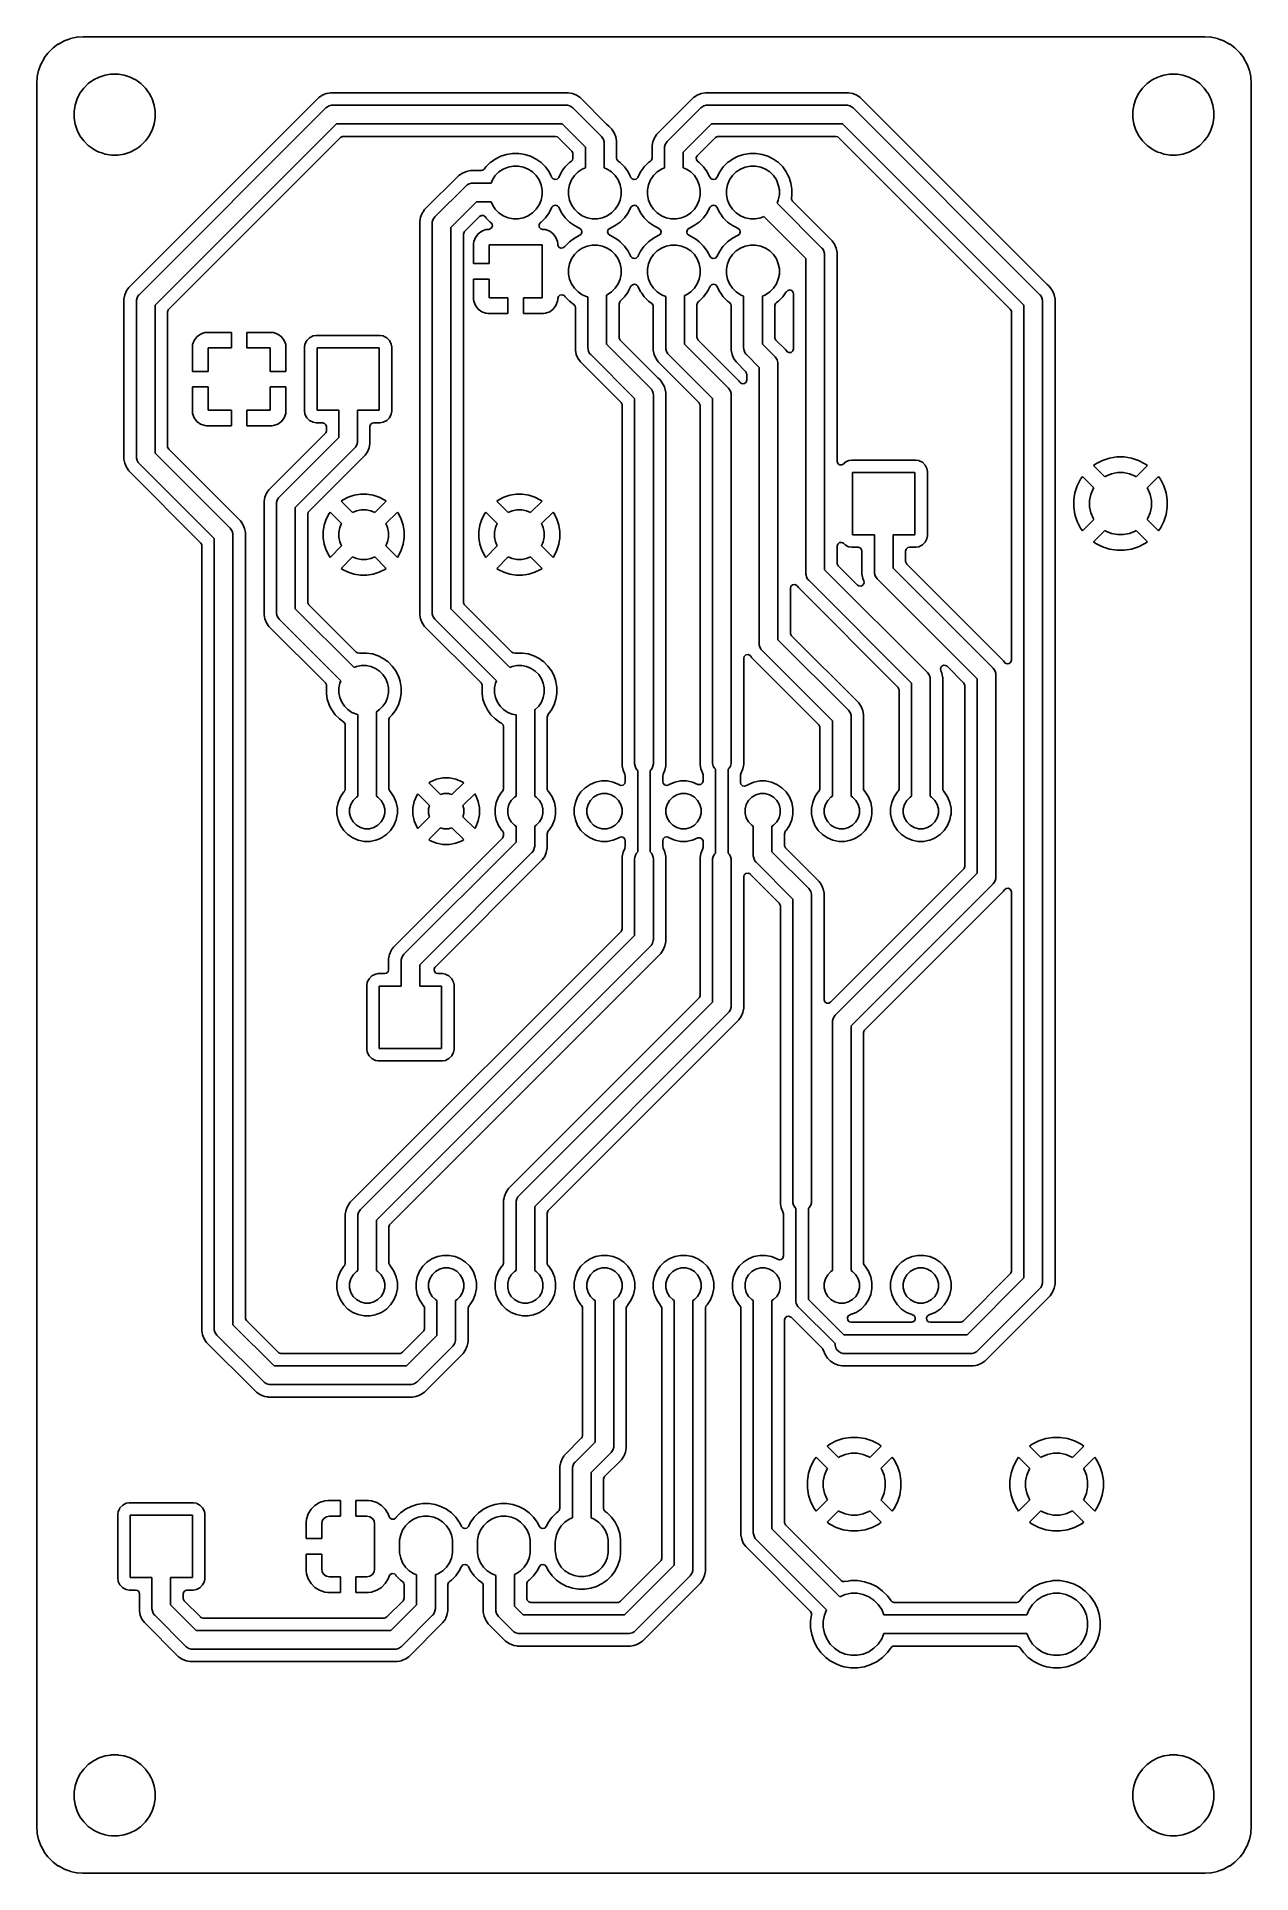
# Model space of a CAD drawing. Header units: millimetres. Extents: x 130.5 to 169.5, y -130 to -71.
import ezdxf

# ---------------------------------------------------------------- set-up
doc = ezdxf.new("R2010")
doc.units = ezdxf.units.MM
doc.layers.add('B.Cu', color=153, linetype='CONTINUOUS', true_color=0x4d7fc4)

msp = doc.modelspace()

# ---------------------------------------------------------------- linework, layer by layer
at = {"layer": 'B.Cu', "linetype": 'CONTINUOUS'}
for p, q in [((130.873017, -71.511771), (131.011771, -71.373017)), ((131.011771, -71.373017), (131.025128, -71.361443)), ((131.025128, -71.361443), (131.182214, -71.24385)), ((131.182214, -71.24385), (131.197083, -71.234294)), ((131.197083, -71.234294), (131.36931, -71.140251)), ((131.36931, -71.140251), (131.385382, -71.132911)), ((131.385382, -71.132911), (131.569242, -71.064335)), ((131.569242, -71.064335), (131.5862, -71.059356)), ((131.5862, -71.059356), (131.777938, -71.017646)), ((131.777938, -71.017646), (131.795436, -71.01513)), ((131.795436, -71.01513), (131.995582, -71.000816)), ((131.995582, -71.000816), (132.004428, -71.0005)), ((132.004428, -71.0005), (132.065892, -71.0005)), ((132.065892, -71.0005), (167.934108, -71.0005)), ((167.934108, -71.0005), (167.995572, -71.0005)), ((167.995572, -71.0005), (168.004418, -71.000816)), ((168.004418, -71.000816), (168.204561, -71.01513)), ((168.204561, -71.01513), (168.222063, -71.017647)), ((168.222063, -71.017647), (168.413795, -71.059355)), ((168.413795, -71.059355), (168.43076, -71.064336)), ((168.43076, -71.064336), (168.614611, -71.132909)), ((168.614611, -71.132909), (168.630694, -71.140253)), ((168.630694, -71.140253), (168.747495, -71.204032)), ((168.747495, -71.204032), (168.802908, -71.23429)), ((168.802908, -71.23429), (168.817791, -71.243855)), ((168.817791, -71.243855), (168.974864, -71.361438)), ((168.974864, -71.361438), (168.988235, -71.373024)), ((168.988235, -71.373024), (169.126975, -71.511764)), ((130.564335, -72.069242), (130.632911, -71.885382)), ((130.632911, -71.885382), (130.640251, -71.86931)), ((130.640251, -71.86931), (130.734294, -71.697083)), ((130.734294, -71.697083), (130.74385, -71.682214)), ((130.74385, -71.682214), (130.861443, -71.525128)), ((130.861443, -71.525128), (130.873017, -71.511771)), ((169.126975, -71.511764), (169.138561, -71.525135)), ((169.138561, -71.525135), (169.256144, -71.682208)), ((169.256144, -71.682208), (169.265709, -71.697091)), ((169.265709, -71.697091), (169.359743, -71.8693)), ((169.359743, -71.8693), (169.367093, -71.885394)), ((169.367093, -71.885394), (169.435661, -72.069234)), ((130.5005, -72.504427), (130.500816, -72.495581)), ((130.5005, -73.397648), (130.5005, -72.504427)), ((130.500816, -72.495581), (130.51513, -72.295443)), ((130.51513, -72.295436), (130.517646, -72.277938)), ((130.515131, -72.295442), (130.51513, -72.295436)), ((130.51513, -72.295443), (130.515131, -72.295442)), ((130.517646, -72.277938), (130.559356, -72.0862)), ((130.559356, -72.0862), (130.564335, -72.069242)), ((132.152786, -72.508028), (132.008028, -72.652786)), ((132.318386, -72.387715), (132.152786, -72.508028)), ((132.500776, -72.294781), (132.318386, -72.387715)), ((132.695465, -72.231522), (132.500776, -72.294781)), ((132.873329, -72.203351), (132.695465, -72.231522)), ((132.897648, -72.1995), (132.873329, -72.203351)), ((133.102352, -72.1995), (132.897648, -72.1995)), ((133.129995, -72.203878), (133.102352, -72.1995)), ((133.304534, -72.231522), (133.129995, -72.203878)), ((133.499223, -72.294781), (133.304534, -72.231522)), ((133.605137, -72.348748), (133.499223, -72.294781)), ((133.68161, -72.387713), (133.605137, -72.348748)), ((133.681612, -72.387714), (133.68161, -72.387713)), ((133.681613, -72.387715), (133.681612, -72.387714)), ((133.847213, -72.508028), (133.681613, -72.387715)), ((133.991971, -72.652786), (133.847213, -72.508028)), ((166.152786, -72.508028), (166.008028, -72.652786)), ((166.318386, -72.387715), (166.152786, -72.508028)), ((166.500776, -72.294781), (166.318386, -72.387715)), ((166.695465, -72.231522), (166.500776, -72.294781)), ((166.873329, -72.203351), (166.695465, -72.231522)), ((166.897648, -72.1995), (166.873329, -72.203351)), ((167.102352, -72.1995), (166.897648, -72.1995)), ((167.129995, -72.203878), (167.102352, -72.1995)), ((167.304534, -72.231522), (167.129995, -72.203878)), ((167.499223, -72.294781), (167.304534, -72.231522)), ((167.605137, -72.348748), (167.499223, -72.294781)), ((167.68161, -72.387713), (167.605137, -72.348748)), ((167.681612, -72.387714), (167.68161, -72.387713)), ((167.681613, -72.387715), (167.681612, -72.387714)), ((167.847213, -72.508028), (167.681613, -72.387715)), ((167.991971, -72.652786), (167.847213, -72.508028)), ((169.435661, -72.069234), (169.440645, -72.086209)), ((169.440645, -72.086209), (169.482351, -72.277931)), ((169.482351, -72.277931), (169.484869, -72.295442)), ((169.484869, -72.295442), (169.499184, -72.49558)), ((169.499184, -72.49558), (169.4995, -72.504427)), ((169.4995, -72.504427), (169.4995, -128.495572)), ((131.794781, -73.000776), (131.731522, -73.195465)), ((131.887715, -72.818386), (131.794781, -73.000776)), ((132.008028, -72.652786), (131.887715, -72.818386)), ((139.553453, -72.955889), (133.45589, -79.053451)), ((134.098563, -72.7995), (133.991971, -72.652786)), ((134.112287, -72.81839), (134.098563, -72.7995)), ((134.171503, -72.934607), (134.112287, -72.81839)), ((134.205218, -73.000776), (134.171503, -72.934607)), ((134.205218, -73.000778), (134.205218, -73.000776)), ((134.20522, -73.000781), (134.205218, -73.000778)), ((134.268477, -73.195466), (134.20522, -73.000781)), ((139.553457, -72.955886), (139.553453, -72.955889)), ((139.657923, -72.886084), (139.553457, -72.955886)), ((139.658034, -72.88601), (139.657923, -72.886084)), ((139.668186, -72.879226), (139.658034, -72.88601)), ((139.695774, -72.867798), (139.668186, -72.879226)), ((139.742866, -72.848292), (139.695774, -72.867798)), ((139.795673, -72.826419), (139.742866, -72.848291)), ((139.742866, -72.848291), (139.742866, -72.848292)), ((139.809131, -72.823742), (139.795673, -72.826419)), ((139.822589, -72.821065), (139.809131, -72.823742)), ((139.82259, -72.821065), (139.822589, -72.821065)), ((139.931003, -72.7995), (139.82259, -72.821065)), ((139.931007, -72.7995), (139.931003, -72.7995)), ((147.568993, -72.7995), (139.931007, -72.7995)), ((147.568994, -72.7995), (147.568993, -72.7995)), ((147.568996, -72.7995), (147.568994, -72.7995)), ((147.704322, -72.826418), (147.568996, -72.7995)), ((147.704332, -72.826421), (147.704322, -72.826418)), ((147.831807, -72.879222), (147.704332, -72.826421)), ((147.946545, -72.955887), (147.831807, -72.879222)), ((147.946546, -72.955888), (147.946545, -72.955887)), ((148.79519, -73.804534), (147.946546, -72.955888)), ((151.593454, -72.955887), (150.415887, -74.133454)), ((151.708192, -72.879222), (151.593454, -72.955887)), ((151.835667, -72.826421), (151.708192, -72.879222)), ((151.835677, -72.826418), (151.835667, -72.826421)), ((151.971004, -72.7995), (151.835677, -72.826418)), ((151.971006, -72.7995), (151.971004, -72.7995)), ((152.108994, -72.7995), (151.971006, -72.7995)), ((156.568993, -72.7995), (152.108994, -72.7995)), ((156.568994, -72.7995), (156.568993, -72.7995)), ((156.568996, -72.7995), (156.568994, -72.7995)), ((156.704322, -72.826418), (156.568996, -72.7995)), ((156.704332, -72.826421), (156.704322, -72.826418)), ((156.831807, -72.879222), (156.704332, -72.826421)), ((156.946545, -72.955887), (156.831807, -72.879222)), ((157.388306, -73.397648), (156.946545, -72.955887)), ((165.794781, -73.000776), (165.731522, -73.195465)), ((165.887715, -72.818386), (165.794781, -73.000776)), ((166.008028, -72.652786), (165.887715, -72.818386)), ((168.098563, -72.7995), (167.991971, -72.652786)), ((168.112287, -72.81839), (168.098563, -72.7995)), ((168.171503, -72.934607), (168.112287, -72.81839)), ((168.205218, -73.000776), (168.171503, -72.934607)), ((168.205218, -73.000778), (168.205218, -73.000776)), ((168.20522, -73.000781), (168.205218, -73.000778)), ((168.268477, -73.195466), (168.20522, -73.000781)), ((130.5005, -84.568996), (130.5005, -73.397648)), ((131.731522, -73.195465), (131.6995, -73.397648)), ((131.6995, -73.397648), (131.6995, -73.602351)), ((131.6995, -73.602351), (131.731522, -73.804534)), ((133.787868, -79.287868), (139.787868, -73.287868)), ((134.3005, -73.397648), (134.268477, -73.195466)), ((134.268477, -73.804534), (134.3005, -73.602352)), ((134.3005, -73.602352), (134.3005, -73.397648)), ((139.787868, -73.287868), (139.817372, -73.261994)), ((139.817372, -73.261994), (139.885195, -73.222836)), ((139.885195, -73.222836), (139.960842, -73.202567)), ((139.960842, -73.202567), (140, -73.2)), ((140, -73.2), (147.5, -73.2)), ((147.5, -73.2), (147.539158, -73.202567)), ((147.539158, -73.202567), (147.614805, -73.222836)), ((147.614805, -73.222836), (147.682628, -73.261994)), ((147.682628, -73.261994), (147.712132, -73.287868)), ((147.712132, -73.287868), (148.632132, -74.207868)), ((150.747868, -74.367868), (151.827868, -73.287868)), ((151.827868, -73.287868), (151.857372, -73.261994)), ((151.857372, -73.261994), (151.925195, -73.222836)), ((151.925195, -73.222836), (152.000842, -73.202567)), ((152.000842, -73.202567), (152.04, -73.2)), ((152.04, -73.2), (156.5, -73.2)), ((156.5, -73.2), (156.539158, -73.202567)), ((156.539158, -73.202567), (156.614805, -73.222836)), ((156.614805, -73.222836), (156.682628, -73.261994)), ((156.682628, -73.261994), (156.712132, -73.287868)), ((156.712132, -73.287868), (162.712132, -79.287868)), ((157.471115, -73.480457), (157.388306, -73.397648)), ((161.632811, -77.642155), (157.471115, -73.480457)), ((165.731522, -73.195465), (165.6995, -73.397648)), ((165.6995, -73.397648), (165.6995, -73.602351)), ((165.6995, -73.602351), (165.731522, -73.804534)), ((168.3005, -73.397648), (168.268477, -73.195466)), ((168.268477, -73.804534), (168.3005, -73.602352)), ((168.3005, -73.602352), (168.3005, -73.397648)), ((131.731522, -73.804534), (131.794781, -73.999223)), ((131.794781, -73.999223), (131.887715, -74.181613)), ((131.887715, -74.181613), (132.008028, -74.347213)), ((133.991971, -74.347213), (134.063915, -74.248189)), ((134.063915, -74.248189), (134.112287, -74.18161)), ((134.112287, -74.18161), (134.20522, -73.999219)), ((134.20522, -73.999219), (134.268477, -73.804534)), ((140.124264, -73.8), (134.3, -79.624264)), ((134.736819, -79.753837), (140.253837, -74.236819)), ((147.375736, -73.8), (140.124264, -73.8)), ((140.253837, -74.236819), (140.31516, -74.203334)), ((140.31516, -74.203334), (140.341518, -74.2005)), ((140.341518, -74.2005), (147.158481, -74.2005)), ((147.158481, -74.2005), (147.22552, -74.220185)), ((147.22552, -74.220185), (147.246162, -74.236819)), ((147.246162, -74.236819), (147.683181, -74.673837)), ((148.12, -74.544264), (147.375736, -73.8)), ((148.632132, -74.207868), (148.657997, -74.237363)), ((148.657997, -74.237363), (148.658006, -74.237372)), ((148.658006, -74.237372), (148.697164, -74.305195)), ((148.697164, -74.305195), (148.717433, -74.380842)), ((148.866542, -73.875886), (148.79519, -73.804534)), ((148.964114, -73.973458), (148.866542, -73.875886)), ((148.964115, -73.973459), (148.964114, -73.973458)), ((149.040771, -74.088182), (148.964115, -73.973459)), ((149.040778, -74.088195), (149.040771, -74.088182)), ((149.093578, -74.215667), (149.040778, -74.088195)), ((149.09358, -74.215672), (149.093578, -74.215667)), ((149.09358, -74.215676), (149.09358, -74.215672)), ((149.093581, -74.215677), (149.09358, -74.215676)), ((149.1205, -74.351004), (149.093581, -74.215677)), ((150.339222, -74.248192), (150.286421, -74.375667)), ((150.415887, -74.133454), (150.339222, -74.248192)), ((152.164264, -73.8), (151.26, -74.704264)), ((151.709174, -74.821482), (152.293838, -74.236819)), ((156.375736, -73.8), (152.164264, -73.8)), ((152.293838, -74.236819), (152.355161, -74.203334)), ((152.355161, -74.203334), (152.381519, -74.2005)), ((152.381519, -74.2005), (156.158481, -74.2005)), ((156.158481, -74.2005), (156.22552, -74.220185)), ((156.22552, -74.220185), (156.246162, -74.236819)), ((156.246162, -74.236819), (161.763181, -79.753837)), ((162.2, -79.624264), (156.375736, -73.8)), ((165.731522, -73.804534), (165.794781, -73.999223)), ((165.794781, -73.999223), (165.887715, -74.181613)), ((165.887715, -74.181613), (166.008028, -74.347213)), ((167.991971, -74.347213), (168.063915, -74.248189)), ((168.063915, -74.248189), (168.112287, -74.18161)), ((168.112287, -74.18161), (168.20522, -73.999219)), ((168.20522, -73.999219), (168.268477, -73.804534)), ((132.008028, -74.347213), (132.152786, -74.491971)), ((132.152786, -74.491971), (132.307749, -74.604556)), ((132.307749, -74.604556), (132.31839, -74.612287)), ((132.31839, -74.612287), (132.434607, -74.671503)), ((132.434607, -74.671503), (132.500776, -74.705218)), ((132.500776, -74.705218), (132.500778, -74.705218)), ((132.500778, -74.705218), (132.500781, -74.70522)), ((132.500781, -74.70522), (132.592927, -74.73516)), ((132.592927, -74.73516), (132.695465, -74.768477)), ((132.695465, -74.768477), (132.770049, -74.78029)), ((132.770049, -74.78029), (132.897648, -74.8005)), ((132.897648, -74.8005), (132.897649, -74.8005)), ((132.897649, -74.8005), (133.102351, -74.8005)), ((133.102351, -74.8005), (133.102352, -74.8005)), ((133.102352, -74.8005), (133.304534, -74.768477)), ((133.304534, -74.768477), (133.499219, -74.70522)), ((133.499219, -74.70522), (133.68161, -74.612287)), ((133.68161, -74.612287), (133.77459, -74.544732)), ((133.77459, -74.544732), (133.847213, -74.491971)), ((133.847213, -74.491971), (133.847215, -74.491968)), ((133.847215, -74.491968), (133.847219, -74.491966)), ((133.847219, -74.491966), (133.991966, -74.347219)), ((133.991966, -74.347219), (133.991968, -74.347215)), ((133.991968, -74.347215), (133.991971, -74.347213)), ((145.39997, -74.841117), (145.224594, -74.930476)), ((145.587173, -74.78029), (145.39997, -74.841117)), ((145.781578, -74.7495), (145.587173, -74.78029)), ((145.781583, -74.7495), (145.781578, -74.7495)), ((145.978417, -74.7495), (145.781583, -74.7495)), ((145.978422, -74.7495), (145.978417, -74.7495)), ((146.172826, -74.78029), (145.978422, -74.7495)), ((146.360029, -74.841117), (146.172826, -74.78029)), ((146.535405, -74.930476), (146.360029, -74.841117)), ((147.683181, -74.673837), (147.716666, -74.73516)), ((147.7195, -74.900058), (147.699815, -74.967097)), ((147.716666, -74.73516), (147.7195, -74.761518)), ((147.7195, -74.761518), (147.7195, -74.900058)), ((148.12, -75.208661), (148.12, -74.544264)), ((148.717433, -74.380842), (148.72, -74.42)), ((148.72, -74.42), (148.72, -75.208661)), ((149.1205, -74.900058), (149.1205, -74.351004)), ((149.128948, -74.945045), (149.1205, -74.900058)), ((150.2595, -74.900058), (150.239815, -74.967097)), ((150.263288, -74.491963), (150.2595, -74.511006)), ((150.2595, -74.511006), (150.2595, -74.900058)), ((150.286418, -74.375679), (150.263288, -74.491963)), ((150.286421, -74.375667), (150.286418, -74.375679)), ((150.66, -74.58), (150.662567, -74.540842)), ((150.66, -75.208661), (150.66, -74.58)), ((150.662567, -74.540842), (150.682836, -74.465195)), ((150.682836, -74.465195), (150.721994, -74.397372)), ((150.721994, -74.397372), (150.747868, -74.367868)), ((151.26, -74.704264), (151.26, -75.208661)), ((151.675399, -74.884463), (151.708005, -74.822668)), ((151.681378, -74.954077), (151.675399, -74.884463)), ((151.708005, -74.822668), (151.709174, -74.821482)), ((153.01997, -74.841117), (152.844594, -74.930476)), ((153.207173, -74.78029), (153.01997, -74.841117)), ((153.401578, -74.7495), (153.207173, -74.78029)), ((153.401583, -74.7495), (153.401578, -74.7495)), ((153.598417, -74.7495), (153.401583, -74.7495)), ((153.598422, -74.7495), (153.598417, -74.7495)), ((153.792826, -74.78029), (153.598422, -74.7495)), ((153.980029, -74.841117), (153.792826, -74.78029)), ((154.155405, -74.930476), (153.980029, -74.841117)), ((166.008028, -74.347213), (166.152786, -74.491971)), ((166.152786, -74.491971), (166.307749, -74.604556)), ((166.307749, -74.604556), (166.31839, -74.612287)), ((166.31839, -74.612287), (166.434607, -74.671503)), ((166.434607, -74.671503), (166.500776, -74.705218)), ((166.500776, -74.705218), (166.500778, -74.705218)), ((166.500778, -74.705218), (166.500781, -74.70522)), ((166.500781, -74.70522), (166.592927, -74.73516)), ((166.592927, -74.73516), (166.695465, -74.768477)), ((166.695465, -74.768477), (166.770049, -74.78029)), ((166.770049, -74.78029), (166.897648, -74.8005)), ((166.897648, -74.8005), (166.897649, -74.8005)), ((166.897649, -74.8005), (167.102351, -74.8005)), ((167.102351, -74.8005), (167.102352, -74.8005)), ((167.102352, -74.8005), (167.304534, -74.768477)), ((167.304534, -74.768477), (167.499219, -74.70522)), ((167.499219, -74.70522), (167.68161, -74.612287)), ((167.68161, -74.612287), (167.77459, -74.544732)), ((167.77459, -74.544732), (167.847213, -74.491971)), ((167.847213, -74.491971), (167.847215, -74.491968)), ((167.847215, -74.491968), (167.847219, -74.491966)), ((167.847219, -74.491966), (167.991966, -74.347219)), ((167.991966, -74.347219), (167.991968, -74.347215)), ((167.991968, -74.347215), (167.991971, -74.347213)), ((144.053454, -75.455887), (142.955887, -76.553454)), ((144.168192, -75.379222), (144.053454, -75.455887)), ((144.295667, -75.326421), (144.168192, -75.379222)), ((144.295677, -75.326418), (144.295667, -75.326421)), ((144.431004, -75.2995), (144.295677, -75.326418)), ((144.780059, -75.2995), (144.431004, -75.2995)), ((144.825047, -75.291051), (144.780059, -75.2995)), ((144.880377, -75.248386), (144.825047, -75.291051)), ((144.926172, -75.185354), (144.880377, -75.248386)), ((144.926174, -75.185352), (144.926172, -75.185354)), ((145.065351, -75.046174), (144.926174, -75.185351)), ((144.926174, -75.185351), (144.926174, -75.185352)), ((145.065352, -75.046174), (145.065351, -75.046174)), ((145.065354, -75.046172), (145.065352, -75.046174)), ((145.133741, -74.996485), (145.065354, -75.046172)), ((145.130367, -75.599313), (145.222941, -75.460766)), ((145.224594, -74.930476), (145.133741, -74.996485)), ((145.222941, -75.460766), (145.340766, -75.342941)), ((145.340766, -75.342941), (145.479313, -75.250367)), ((145.479313, -75.250367), (145.633258, -75.186601)), ((145.633258, -75.186601), (145.796685, -75.154093)), ((145.796685, -75.154093), (145.963315, -75.154093)), ((145.963315, -75.154093), (146.126742, -75.186601)), ((146.126742, -75.186601), (146.280687, -75.250367)), ((146.280687, -75.250367), (146.419234, -75.342941)), ((146.419234, -75.342941), (146.537059, -75.460766)), ((146.694646, -75.046172), (146.535405, -74.930476)), ((146.537059, -75.460766), (146.629633, -75.599313)), ((146.833828, -75.185354), (146.694646, -75.046172)), ((146.949524, -75.344595), (146.833828, -75.185354)), ((147.006229, -75.455886), (146.949524, -75.344595)), ((147.039515, -75.521213), (147.006229, -75.455886)), ((147.350476, -75.344594), (147.260485, -75.521213)), ((147.420376, -75.248386), (147.350476, -75.344594)), ((147.466172, -75.185354), (147.420376, -75.248386)), ((147.466174, -75.185352), (147.466172, -75.185354)), ((147.605354, -75.046171), (147.466174, -75.185351)), ((147.466174, -75.185351), (147.466174, -75.185352)), ((147.668387, -75.000375), (147.605354, -75.046171)), ((147.699815, -74.967097), (147.668387, -75.000375)), ((147.670367, -75.599313), (147.762941, -75.460766)), ((147.762941, -75.460766), (147.880766, -75.342941)), ((147.880766, -75.342941), (148.019313, -75.250367)), ((148.019313, -75.250367), (148.12, -75.208661)), ((148.72, -75.208661), (148.820687, -75.250367)), ((148.820687, -75.250367), (148.959234, -75.342941)), ((148.959234, -75.342941), (149.077059, -75.460766)), ((149.077059, -75.460766), (149.169633, -75.599313)), ((149.171613, -75.000375), (149.128948, -74.945045)), ((149.234646, -75.046172), (149.171613, -75.000375)), ((149.373828, -75.185354), (149.234646, -75.046172)), ((149.489524, -75.344595), (149.373828, -75.185354)), ((149.546229, -75.455886), (149.489524, -75.344595)), ((149.579515, -75.521213), (149.546229, -75.455886)), ((149.890476, -75.344594), (149.800485, -75.521213)), ((149.960376, -75.248386), (149.890476, -75.344594)), ((150.006172, -75.185354), (149.960376, -75.248386)), ((150.006174, -75.185352), (150.006172, -75.185354)), ((150.145354, -75.046171), (150.006174, -75.185351)), ((150.006174, -75.185351), (150.006174, -75.185352)), ((150.208387, -75.000375), (150.145354, -75.046171)), ((150.239815, -74.967097), (150.208387, -75.000375)), ((150.210367, -75.599313), (150.302941, -75.460766)), ((150.302941, -75.460766), (150.420766, -75.342941)), ((150.420766, -75.342941), (150.559313, -75.250367)), ((150.559313, -75.250367), (150.66, -75.208661)), ((151.26, -75.208661), (151.360687, -75.250367)), ((151.360687, -75.250367), (151.499234, -75.342941)), ((151.499234, -75.342941), (151.617059, -75.460766)), ((151.617059, -75.460766), (151.709633, -75.599313)), ((151.724041, -75.009405), (151.681378, -74.954077)), ((151.774646, -75.046172), (151.724041, -75.009405)), ((151.913828, -75.185354), (151.774646, -75.046172)), ((152.029524, -75.344595), (151.913828, -75.185354)), ((152.086229, -75.455886), (152.029524, -75.344595)), ((152.119515, -75.521213), (152.086229, -75.455886)), ((152.430476, -75.344594), (152.340485, -75.521213)), ((152.500376, -75.248386), (152.430476, -75.344594)), ((152.546172, -75.185354), (152.500376, -75.248386)), ((152.546174, -75.185352), (152.546172, -75.185354)), ((152.685351, -75.046174), (152.546174, -75.185351)), ((152.546174, -75.185351), (152.546174, -75.185352)), ((152.685352, -75.046174), (152.685351, -75.046174)), ((152.685354, -75.046172), (152.685352, -75.046174)), ((152.753741, -74.996485), (152.685354, -75.046172)), ((152.750367, -75.599313), (152.842941, -75.460766)), ((152.844594, -74.930476), (152.753741, -74.996485)), ((152.842941, -75.460766), (152.960766, -75.342941)), ((152.960766, -75.342941), (153.099313, -75.250367)), ((153.099313, -75.250367), (153.253258, -75.186601)), ((153.253258, -75.186601), (153.416685, -75.154093)), ((153.416685, -75.154093), (153.583315, -75.154093)), ((153.583315, -75.154093), (153.746742, -75.186601)), ((153.746742, -75.186601), (153.900687, -75.250367)), ((153.900687, -75.250367), (154.039234, -75.342941)), ((154.039234, -75.342941), (154.157059, -75.460766)), ((154.314646, -75.046172), (154.155405, -74.930476)), ((154.157059, -75.460766), (154.249633, -75.599313)), ((154.453828, -75.185354), (154.314646, -75.046172)), ((154.569524, -75.344595), (154.453828, -75.185354)), ((154.611743, -75.427455), (154.569524, -75.344595)), ((154.658882, -75.51997), (154.611743, -75.427455)), ((143.287868, -76.787868), (144.287868, -75.787868)), ((144.287868, -75.787868), (144.317372, -75.761994)), ((144.317372, -75.761994), (144.385195, -75.722836)), ((144.385195, -75.722836), (144.460842, -75.702567)), ((144.460842, -75.702567), (144.5, -75.7)), ((144.5, -75.7), (145.088661, -75.7)), ((145.088661, -75.7), (145.130367, -75.599313)), ((146.629633, -75.599313), (146.693399, -75.753258)), ((146.693399, -75.753258), (146.725907, -75.916685)), ((146.725907, -76.083315), (146.693399, -76.246742)), ((146.725907, -75.916685), (146.725907, -76.083315)), ((147.078555, -75.566267), (147.039515, -75.521213)), ((147.14469, -75.588804), (147.078555, -75.566267)), ((147.212511, -75.572009), (147.14469, -75.588804)), ((147.260485, -75.521213), (147.212511, -75.572009)), ((147.574093, -75.916685), (147.606601, -75.753258)), ((147.574093, -76.083315), (147.574093, -75.916685)), ((147.606601, -76.246742), (147.574093, -76.083315)), ((147.606601, -75.753258), (147.670367, -75.599313)), ((149.169633, -75.599313), (149.233399, -75.753258)), ((149.233399, -75.753258), (149.265907, -75.916685)), ((149.265907, -76.083315), (149.233399, -76.246742)), ((149.265907, -75.916685), (149.265907, -76.083315)), ((149.618555, -75.566267), (149.579515, -75.521213)), ((149.68469, -75.588804), (149.618555, -75.566267)), ((149.752511, -75.572009), (149.68469, -75.588804)), ((149.800485, -75.521213), (149.752511, -75.572009)), ((150.114093, -75.916685), (150.146601, -75.753258)), ((150.114093, -76.083315), (150.114093, -75.916685)), ((150.146601, -76.246742), (150.114093, -76.083315)), ((150.146601, -75.753258), (150.210367, -75.599313)), ((151.709633, -75.599313), (151.773399, -75.753258)), ((151.773399, -75.753258), (151.805907, -75.916685)), ((151.805907, -76.083315), (151.773399, -76.246742)), ((151.805907, -75.916685), (151.805907, -76.083315)), ((152.158555, -75.566267), (152.119515, -75.521213)), ((152.22469, -75.588804), (152.158555, -75.566267)), ((152.292511, -75.572009), (152.22469, -75.588804)), ((152.340485, -75.521213), (152.292511, -75.572009)), ((152.654093, -75.916685), (152.686601, -75.753258)), ((152.654093, -76.083315), (152.654093, -75.916685)), ((152.686601, -76.246742), (152.654093, -76.083315)), ((152.686601, -75.753258), (152.750367, -75.599313)), ((154.249633, -75.599313), (154.313399, -75.753258)), ((154.313399, -75.753258), (154.345907, -75.916685)), ((154.345907, -76.083315), (154.313399, -76.246742)), ((154.345907, -75.916685), (154.345907, -76.083315)), ((154.719709, -75.707173), (154.658882, -75.51997)), ((154.7505, -75.901577), (154.719709, -75.707173)), ((154.738311, -76.175372), (154.7505, -76.098417)), ((154.7505, -75.901583), (154.7505, -75.901577)), ((154.7505, -76.098417), (154.7505, -75.901583)), ((142.879221, -76.668195), (142.826421, -76.795667)), ((142.879225, -76.668188), (142.879221, -76.668195)), ((142.895065, -76.644482), (142.879225, -76.668188)), ((142.910906, -76.620775), (142.895065, -76.644482)), ((142.955887, -76.553454), (142.910906, -76.620775)), ((144.624264, -76.3), (143.8, -77.124264)), ((145.088661, -76.3), (144.624264, -76.3)), ((145.130367, -76.400687), (145.088661, -76.3)), ((145.222941, -76.539234), (145.130367, -76.400687)), ((145.340766, -76.657059), (145.222941, -76.539234)), ((145.479313, -76.749633), (145.340766, -76.657059)), ((146.419234, -76.657059), (146.280687, -76.749633)), ((146.537059, -76.539234), (146.419234, -76.657059)), ((146.629633, -76.400687), (146.537059, -76.539234)), ((146.693399, -76.246742), (146.629633, -76.400687)), ((146.833828, -76.814646), (146.949524, -76.655405)), ((146.949524, -76.655405), (147.038884, -76.480025)), ((147.038884, -76.480025), (147.039515, -76.478787)), ((147.039515, -76.478787), (147.087489, -76.42799)), ((147.087489, -76.42799), (147.15531, -76.411195)), ((147.15531, -76.411195), (147.221445, -76.433732)), ((147.221445, -76.433732), (147.260485, -76.478787)), ((147.260485, -76.478787), (147.350474, -76.655403)), ((147.350474, -76.655403), (147.38324, -76.7005)), ((147.670367, -76.400687), (147.606601, -76.246742)), ((147.762941, -76.539234), (147.670367, -76.400687)), ((147.880766, -76.657059), (147.762941, -76.539234)), ((148.019313, -76.749633), (147.880766, -76.657059)), ((148.959234, -76.657059), (148.820687, -76.749633)), ((149.077059, -76.539234), (148.959234, -76.657059)), ((149.169633, -76.400687), (149.077059, -76.539234)), ((149.233399, -76.246742), (149.169633, -76.400687)), ((149.373828, -76.814646), (149.489524, -76.655405)), ((149.489524, -76.655405), (149.578884, -76.480025)), ((149.578884, -76.480025), (149.579515, -76.478787)), ((149.579515, -76.478787), (149.627489, -76.42799)), ((149.627489, -76.42799), (149.69531, -76.411195)), ((149.69531, -76.411195), (149.761445, -76.433732)), ((149.761445, -76.433732), (149.800485, -76.478787)), ((149.800485, -76.478787), (149.890474, -76.655403)), ((149.890474, -76.655403), (149.92324, -76.7005)), ((150.210367, -76.400687), (150.146601, -76.246742)), ((150.302941, -76.539234), (150.210367, -76.400687)), ((150.420766, -76.657059), (150.302941, -76.539234)), ((150.559313, -76.749633), (150.420766, -76.657059)), ((151.499234, -76.657059), (151.360687, -76.749633)), ((151.617059, -76.539234), (151.499234, -76.657059)), ((151.709633, -76.400687), (151.617059, -76.539234)), ((151.773399, -76.246742), (151.709633, -76.400687)), ((151.913828, -76.814646), (152.029524, -76.655405)), ((152.029524, -76.655405), (152.118884, -76.480025)), ((152.118884, -76.480025), (152.119515, -76.478787)), ((152.119515, -76.478787), (152.167489, -76.42799)), ((152.167489, -76.42799), (152.23531, -76.411195)), ((152.23531, -76.411195), (152.301445, -76.433732)), ((152.301445, -76.433732), (152.340485, -76.478787)), ((152.340485, -76.478787), (152.430474, -76.655403)), ((152.430474, -76.655403), (152.46324, -76.7005)), ((152.750367, -76.400687), (152.686601, -76.246742)), ((152.842941, -76.539234), (152.750367, -76.400687)), ((152.960766, -76.657059), (152.842941, -76.539234)), ((153.099313, -76.749633), (152.960766, -76.657059)), ((154.313399, -76.246742), (154.271693, -76.347429)), ((154.271693, -76.347429), (155.712132, -77.787868)), ((154.739618, -76.221123), (154.738311, -76.175372)), ((154.773103, -76.282446), (154.739618, -76.221123)), ((156.044109, -77.553451), (154.773103, -76.282446)), ((142.826418, -76.795677), (142.7995, -76.931004)), ((142.7995, -76.931004), (142.7995, -76.931007)), ((142.7995, -76.931007), (142.7995, -89.431006)), ((142.826421, -76.795667), (142.826418, -76.795677)), ((143.2, -77), (143.202567, -76.960842)), ((143.2, -89.5), (143.2, -77)), ((143.202567, -76.960842), (143.222836, -76.885195)), ((143.222836, -76.885195), (143.261994, -76.817372)), ((143.261994, -76.817372), (143.287868, -76.787868)), ((143.8, -77.124264), (143.8, -89.375736)), ((144.2005, -77.341519), (144.220185, -77.27448)), ((144.220185, -77.27448), (144.236819, -77.253838)), ((144.236819, -77.253838), (144.469644, -77.021013)), ((144.469644, -77.021013), (144.718242, -76.772414)), ((144.787906, -77.246649), (144.672812, -77.332809)), ((144.718242, -76.772414), (144.779563, -76.738931)), ((144.779563, -76.738931), (144.849254, -76.743915)), ((144.787913, -77.246645), (144.787906, -77.246649)), ((144.92262, -77.196403), (144.787913, -77.246645)), ((144.849254, -76.743915), (144.905188, -76.785786)), ((144.905188, -76.785786), (144.906238, -76.78721)), ((144.906238, -76.78721), (144.926171, -76.814644)), ((144.922627, -77.196401), (144.92262, -77.196403)), ((144.982155, -77.19), (144.922627, -77.196401)), ((144.926171, -76.814644), (144.926174, -76.814648)), ((144.926174, -76.814648), (145.065354, -76.953828)), ((145.008784, -77.19), (144.982155, -77.19)), ((145.036868, -77.186778), (145.008784, -77.19)), ((145.097707, -77.152421), (145.036868, -77.186778)), ((145.065354, -76.953828), (145.081671, -76.965683)), ((145.081671, -76.965683), (145.124336, -77.021013)), ((145.130314, -77.090627), (145.097707, -77.152421)), ((145.124336, -77.021013), (145.130314, -77.090627)), ((145.633258, -76.813399), (145.479313, -76.749633)), ((145.796685, -76.845907), (145.633258, -76.813399)), ((145.963315, -76.845907), (145.796685, -76.845907)), ((146.126742, -76.813399), (145.963315, -76.845907)), ((146.280687, -76.749633), (146.126742, -76.813399)), ((146.628478, -77.048353), (146.657503, -76.984797)), ((146.638422, -77.117511), (146.628478, -77.048353)), ((146.684177, -77.170315), (146.638422, -77.117511)), ((146.657503, -76.984797), (146.678329, -76.965683)), ((146.678329, -76.965683), (146.694646, -76.953828)), ((146.751216, -77.19), (146.684177, -77.170315)), ((146.694646, -76.953828), (146.833828, -76.814646)), ((146.777844, -77.19), (146.751216, -77.19)), ((146.837372, -77.196401), (146.777844, -77.19)), ((146.837379, -77.196403), (146.837372, -77.196401)), ((146.972086, -77.246645), (146.837379, -77.196403)), ((146.972093, -77.246649), (146.972086, -77.246645)), ((147.087187, -77.332809), (146.972093, -77.246649)), ((147.38324, -76.7005), (147.466172, -76.814646)), ((147.466172, -76.814646), (147.605354, -76.953828)), ((147.605354, -76.953828), (147.764595, -77.069524)), ((147.764595, -77.069524), (147.887992, -77.132397)), ((147.887992, -77.132397), (147.941213, -77.159515)), ((147.941213, -77.159515), (147.992009, -77.207489)), ((148.008804, -77.27531), (147.986267, -77.341445)), ((147.992009, -77.207489), (148.008804, -77.27531)), ((148.173258, -76.813399), (148.019313, -76.749633)), ((148.336685, -76.845907), (148.173258, -76.813399)), ((148.503315, -76.845907), (148.336685, -76.845907)), ((148.666742, -76.813399), (148.503315, -76.845907)), ((148.820687, -76.749633), (148.666742, -76.813399)), ((148.831195, -77.26469), (148.853732, -77.198555)), ((148.84799, -77.332511), (148.831195, -77.26469)), ((148.853732, -77.198555), (148.898787, -77.159515)), ((148.898787, -77.159515), (149.075403, -77.069525)), ((149.075402, -77.069525), (149.075405, -77.069524)), ((149.075403, -77.069525), (149.075402, -77.069525)), ((149.075405, -77.069524), (149.234646, -76.953828)), ((149.234646, -76.953828), (149.373828, -76.814646)), ((149.92324, -76.7005), (150.006172, -76.814646)), ((150.006172, -76.814646), (150.145354, -76.953828)), ((150.145354, -76.953828), (150.304595, -77.069524)), ((150.304595, -77.069524), (150.427992, -77.132397)), ((150.427992, -77.132397), (150.481213, -77.159515)), ((150.481213, -77.159515), (150.532009, -77.207489)), ((150.548804, -77.27531), (150.526267, -77.341445)), ((150.532009, -77.207489), (150.548804, -77.27531)), ((150.713258, -76.813399), (150.559313, -76.749633)), ((150.876685, -76.845907), (150.713258, -76.813399)), ((151.043315, -76.845907), (150.876685, -76.845907)), ((151.206742, -76.813399), (151.043315, -76.845907)), ((151.360687, -76.749633), (151.206742, -76.813399)), ((151.371195, -77.26469), (151.393732, -77.198555)), ((151.38799, -77.332511), (151.371195, -77.26469)), ((151.393732, -77.198555), (151.438787, -77.159515)), ((151.438787, -77.159515), (151.615403, -77.069525)), ((151.615402, -77.069525), (151.615405, -77.069524)), ((151.615403, -77.069525), (151.615402, -77.069525)), ((151.615405, -77.069524), (151.774646, -76.953828)), ((151.774646, -76.953828), (151.913828, -76.814646)), ((152.46324, -76.7005), (152.546172, -76.814646)), ((152.546172, -76.814646), (152.685354, -76.953828)), ((152.685354, -76.953828), (152.844595, -77.069524)), ((152.844595, -77.069524), (152.967992, -77.132397)), ((152.967992, -77.132397), (153.021213, -77.159515)), ((153.021213, -77.159515), (153.072009, -77.207489)), ((153.088804, -77.27531), (153.066267, -77.341445)), ((153.072009, -77.207489), (153.088804, -77.27531)), ((153.253258, -76.813399), (153.099313, -76.749633)), ((153.416685, -76.845907), (153.253258, -76.813399)), ((153.583315, -76.845907), (153.416685, -76.845907)), ((153.746742, -76.813399), (153.583315, -76.845907)), ((153.847429, -76.771693), (153.746742, -76.813399)), ((155.2, -78.124264), (153.847429, -76.771693)), ((144.2005, -86.897682), (144.2005, -77.341519)), ((144.536401, -77.582627), (144.53, -77.642155)), ((144.53, -77.642155), (144.53, -78.29)), ((144.536403, -77.58262), (144.536401, -77.582627)), ((144.586645, -77.447913), (144.536403, -77.58262)), ((144.586649, -77.447906), (144.586645, -77.447913)), ((144.672809, -77.332812), (144.586649, -77.447906)), ((144.672812, -77.332809), (144.672809, -77.332812)), ((145.03, -78.29), (145.03, -77.69)), ((145.03, -77.69), (146.73, -77.69)), ((146.73, -77.69), (146.73, -79.39)), ((147.08719, -77.332812), (147.087187, -77.332809)), ((147.17335, -77.447906), (147.08719, -77.332812)), ((147.173354, -77.447913), (147.17335, -77.447906)), ((147.223596, -77.58262), (147.173354, -77.447913)), ((147.223598, -77.582627), (147.223596, -77.58262)), ((147.229999, -77.642155), (147.223598, -77.582627)), ((147.23, -77.642172), (147.229999, -77.642155)), ((147.23, -77.668784), (147.23, -77.642172)), ((147.233222, -77.696868), (147.23, -77.668784)), ((147.267579, -77.757707), (147.233222, -77.696868)), ((147.329373, -77.790314), (147.267579, -77.757707)), ((147.398987, -77.784336), (147.329373, -77.790314)), ((147.454317, -77.741671), (147.398987, -77.784336)), ((147.466171, -77.725354), (147.454317, -77.741671)), ((147.605351, -77.586174), (147.466171, -77.725354)), ((147.764594, -77.470476), (147.605351, -77.586174)), ((147.941213, -77.380485), (147.764594, -77.470476)), ((147.880766, -77.882941), (148.019313, -77.790367)), ((147.986267, -77.341445), (147.941213, -77.380485)), ((148.019313, -77.790367), (148.173258, -77.726601)), ((148.173258, -77.726601), (148.336685, -77.694093)), ((148.336685, -77.694093), (148.503315, -77.694093)), ((148.503315, -77.694093), (148.666742, -77.726601)), ((148.666742, -77.726601), (148.820687, -77.790367)), ((148.820687, -77.790367), (148.959234, -77.882941)), ((148.898787, -77.380485), (148.84799, -77.332511)), ((149.075403, -77.470474), (148.898787, -77.380485)), ((149.155025, -77.528324), (149.075403, -77.470474)), ((149.234646, -77.586172), (149.155025, -77.528324)), ((149.373828, -77.725354), (149.234646, -77.586172)), ((149.489523, -77.884594), (149.373828, -77.725354)), ((149.994317, -77.741671), (149.890476, -77.884594)), ((150.006172, -77.725354), (149.994317, -77.741671)), ((150.006174, -77.725352), (150.006172, -77.725354)), ((150.145351, -77.586174), (150.006174, -77.725351)), ((150.006174, -77.725351), (150.006174, -77.725352)), ((150.304594, -77.470476), (150.145351, -77.586174)), ((150.481213, -77.380485), (150.304594, -77.470476)), ((150.420766, -77.882941), (150.559313, -77.790367)), ((150.526267, -77.341445), (150.481213, -77.380485)), ((150.559313, -77.790367), (150.713258, -77.726601)), ((150.713258, -77.726601), (150.876685, -77.694093)), ((150.876685, -77.694093), (151.043315, -77.694093)), ((151.043315, -77.694093), (151.206742, -77.726601)), ((151.206742, -77.726601), (151.360687, -77.790367)), ((151.360687, -77.790367), (151.499234, -77.882941)), ((151.438787, -77.380485), (151.38799, -77.332511)), ((151.615403, -77.470474), (151.438787, -77.380485)), ((151.695025, -77.528324), (151.615403, -77.470474)), ((151.774646, -77.586172), (151.695025, -77.528324)), ((151.913828, -77.725354), (151.774646, -77.586172)), ((152.029523, -77.884594), (151.913828, -77.725354)), ((152.534317, -77.741671), (152.430476, -77.884594)), ((152.546172, -77.725354), (152.534317, -77.741671)), ((152.546174, -77.725352), (152.546172, -77.725354)), ((152.685351, -77.586174), (152.546174, -77.725351)), ((152.546174, -77.725351), (152.546174, -77.725352)), ((152.844594, -77.470476), (152.685351, -77.586174)), ((153.021213, -77.380485), (152.844594, -77.470476)), ((152.960766, -77.882941), (153.099313, -77.790367)), ((153.066267, -77.341445), (153.021213, -77.380485)), ((153.099313, -77.790367), (153.253258, -77.726601)), ((153.253258, -77.726601), (153.416685, -77.694093)), ((153.416685, -77.694093), (153.583315, -77.694093)), ((153.583315, -77.694093), (153.746742, -77.726601)), ((153.746742, -77.726601), (153.900687, -77.790367)), ((153.900687, -77.790367), (154.039234, -77.882941)), ((155.712132, -77.787868), (155.738006, -77.817372)), ((155.738006, -77.817372), (155.777164, -77.885195)), ((156.044115, -77.553458), (156.044109, -77.553451)), ((156.065973, -77.586171), (156.044115, -77.553458)), ((156.065973, -77.586172), (156.065973, -77.586171)), ((156.120775, -77.668189), (156.065973, -77.586172)), ((156.120776, -77.668191), (156.120775, -77.668189)), ((156.120778, -77.668195), (156.120776, -77.668191)), ((156.171361, -77.790314), (156.120778, -77.668195)), ((156.17358, -77.795672), (156.171361, -77.790314)), ((156.17358, -77.795676), (156.17358, -77.795672)), ((156.173581, -77.795677), (156.17358, -77.795676)), ((156.2005, -77.931004), (156.173581, -77.795677)), ((162.946542, -78.955886), (161.632811, -77.642155)), ((144.53, -78.29), (145.03, -78.29)), ((147.574093, -78.456685), (147.606601, -78.293258)), ((147.574093, -78.623315), (147.574093, -78.456685)), ((147.606601, -78.293258), (147.670367, -78.139313)), ((147.670367, -78.139313), (147.762941, -78.000766)), ((147.762941, -78.000766), (147.880766, -77.882941)), ((148.959234, -77.882941), (149.077059, -78.000766)), ((149.077059, -78.000766), (149.169633, -78.139313)), ((149.169633, -78.139313), (149.233399, -78.293258)), ((149.233399, -78.293258), (149.265907, -78.456685)), ((149.265907, -78.456685), (149.265907, -78.623315)), ((149.579515, -78.061213), (149.489523, -77.884594)), ((149.618555, -78.106267), (149.579515, -78.061213)), ((149.68469, -78.128804), (149.618555, -78.106267)), ((149.752511, -78.112009), (149.68469, -78.128804)), ((149.800485, -78.061213), (149.752511, -78.112009)), ((149.890476, -77.884594), (149.800485, -78.061213)), ((150.114093, -78.456685), (150.146601, -78.293258)), ((150.114093, -78.623315), (150.114093, -78.456685)), ((150.146601, -78.293258), (150.210367, -78.139313)), ((150.210367, -78.139313), (150.302941, -78.000766)), ((150.302941, -78.000766), (150.420766, -77.882941)), ((151.499234, -77.882941), (151.617059, -78.000766)), ((151.617059, -78.000766), (151.709633, -78.139313)), ((151.709633, -78.139313), (151.773399, -78.293258)), ((151.773399, -78.293258), (151.805907, -78.456685)), ((151.805907, -78.456685), (151.805907, -78.623315)), ((152.119515, -78.061213), (152.029523, -77.884594)), ((152.158555, -78.106267), (152.119515, -78.061213)), ((152.22469, -78.128804), (152.158555, -78.106267)), ((152.292511, -78.112009), (152.22469, -78.128804)), ((152.340485, -78.061213), (152.292511, -78.112009)), ((152.430476, -77.884594), (152.340485, -78.061213)), ((152.654093, -78.456685), (152.686601, -78.293258)), ((152.654093, -78.623315), (152.654093, -78.456685)), ((152.686601, -78.293258), (152.750367, -78.139313)), ((152.750367, -78.139313), (152.842941, -78.000766)), ((152.842941, -78.000766), (152.960766, -77.882941)), ((154.039234, -77.882941), (154.157059, -78.000766)), ((154.157059, -78.000766), (154.249633, -78.139313)), ((154.249633, -78.139313), (154.313399, -78.293258)), ((154.313399, -78.293258), (154.345907, -78.456685)), ((154.345907, -78.456685), (154.345907, -78.623315)), ((155.2, -88.249758), (155.2, -78.124264)), ((155.777164, -77.885195), (155.797433, -77.960842)), ((155.797433, -77.960842), (155.8, -78)), ((155.8, -78), (155.8, -88.125494)), ((156.2005, -84.633745), (156.2005, -77.931004)), ((133.455887, -79.053454), (133.398343, -79.139577)), ((133.45589, -79.053451), (133.455887, -79.053454)), ((144.53, -78.79), (144.53, -79.437844)), ((145.03, -78.79), (144.53, -78.79)), ((145.03, -79.39), (145.03, -78.79)), ((147.606601, -78.786742), (147.574093, -78.623315)), ((147.670367, -78.940687), (147.606601, -78.786742)), ((147.762941, -79.079234), (147.670367, -78.940687)), ((149.169633, -78.940687), (149.077059, -79.079234)), ((149.233399, -78.786742), (149.169633, -78.940687)), ((149.265907, -78.623315), (149.233399, -78.786742)), ((149.51797, -79.139577), (149.579515, -79.018787)), ((149.579515, -79.018787), (149.627489, -78.96799)), ((149.627489, -78.96799), (149.69531, -78.951195)), ((149.69531, -78.951195), (149.761445, -78.973732)), ((149.761445, -78.973732), (149.800485, -79.018787)), ((149.800485, -79.018787), (149.890474, -79.195403)), ((150.146601, -78.786742), (150.114093, -78.623315)), ((150.210367, -78.940687), (150.146601, -78.786742)), ((150.302941, -79.079234), (150.210367, -78.940687)), ((151.709633, -78.940687), (151.617059, -79.079234)), ((151.773399, -78.786742), (151.709633, -78.940687)), ((151.805907, -78.623315), (151.773399, -78.786742)), ((152.05797, -79.139577), (152.119515, -79.018787)), ((152.119515, -79.018787), (152.167489, -78.96799)), ((152.167489, -78.96799), (152.23531, -78.951195)), ((152.23531, -78.951195), (152.301445, -78.973732)), ((152.301445, -78.973732), (152.340485, -79.018787)), ((152.340485, -79.018787), (152.430474, -79.195403)), ((152.686601, -78.786742), (152.654093, -78.623315)), ((152.750367, -78.940687), (152.686601, -78.786742)), ((152.842941, -79.079234), (152.750367, -78.940687)), ((154.249633, -78.940687), (154.157059, -79.079234)), ((154.313399, -78.786742), (154.249633, -78.940687)), ((154.345907, -78.623315), (154.313399, -78.786742)), ((162.996581, -79.005925), (162.946542, -78.955886)), ((163.044115, -79.053459), (162.996581, -79.005925)), ((163.120771, -79.168182), (163.044115, -79.053459)), ((133.326418, -79.295677), (133.2995, -79.431004)), ((133.2995, -79.431004), (133.2995, -79.431007)), ((133.2995, -79.431007), (133.2995, -84.431006)), ((133.326421, -79.295667), (133.326418, -79.295677)), ((133.379221, -79.168195), (133.326421, -79.295667)), ((133.379229, -79.168181), (133.379221, -79.168195)), ((133.398342, -79.139578), (133.379229, -79.168181)), ((133.398343, -79.139577), (133.398342, -79.139578)), ((133.7, -79.5), (133.702567, -79.460842)), ((133.7, -84.5), (133.7, -79.5)), ((133.702567, -79.460842), (133.722836, -79.385195)), ((133.722836, -79.385195), (133.761994, -79.317372)), ((133.761994, -79.317372), (133.787868, -79.287868)), ((134.3, -79.624264), (134.3, -84.375736)), ((144.53, -79.437844), (144.536401, -79.497372)), ((144.536401, -79.497372), (144.536403, -79.497379)), ((144.536403, -79.497379), (144.586645, -79.632086)), ((144.586645, -79.632086), (144.586649, -79.632093)), ((144.586649, -79.632093), (144.672809, -79.747187)), ((145.63, -79.39), (145.03, -79.39)), ((145.63, -79.89), (145.63, -79.39)), ((146.73, -79.39), (146.13, -79.39)), ((146.13, -79.39), (146.13, -79.89)), ((147.08719, -79.747187), (147.17335, -79.632093)), ((147.17335, -79.632093), (147.173354, -79.632086)), ((147.173354, -79.632086), (147.223596, -79.497379)), ((147.223596, -79.497379), (147.223598, -79.497372)), ((147.223598, -79.497372), (147.229999, -79.437844)), ((147.229999, -79.437844), (147.23, -79.437827)), ((147.23, -79.411215), (147.249685, -79.344176)), ((147.23, -79.437827), (147.23, -79.411215)), ((147.249685, -79.344176), (147.302489, -79.298421)), ((147.302489, -79.298421), (147.371647, -79.288477)), ((147.371647, -79.288477), (147.435203, -79.317502)), ((147.435203, -79.317502), (147.454316, -79.338327)), ((147.454316, -79.338327), (147.466172, -79.354646)), ((147.466172, -79.354646), (147.605354, -79.493828)), ((147.605354, -79.493828), (147.748386, -79.597747)), ((147.748386, -79.597747), (147.791051, -79.653077)), ((147.880766, -79.197059), (147.762941, -79.079234)), ((148.019313, -79.289633), (147.880766, -79.197059)), ((148.173258, -79.353399), (148.019313, -79.289633)), ((148.2, -79.358718), (148.173258, -79.353399)), ((148.2, -81), (148.2, -79.358718)), ((148.820687, -79.289633), (148.8, -79.298201)), ((148.8, -79.298201), (148.8, -80.875736)), ((148.959234, -79.197059), (148.820687, -79.289633)), ((149.077059, -79.079234), (148.959234, -79.197059)), ((149.2005, -79.579336), (149.220185, -79.512297)), ((149.2005, -80.658481), (149.2005, -79.579336)), ((149.220185, -79.512297), (149.236819, -79.491655)), ((149.236819, -79.491655), (149.29747, -79.431004)), ((149.29747, -79.431004), (149.373828, -79.354646)), ((149.373828, -79.354646), (149.489524, -79.195405)), ((149.489524, -79.195405), (149.51797, -79.139577)), ((149.890474, -79.195403), (149.925234, -79.243246)), ((149.925234, -79.243246), (150.006172, -79.354646)), ((150.006172, -79.354646), (150.145354, -79.493828)), ((150.145354, -79.493828), (150.248386, -79.568685)), ((150.248386, -79.568685), (150.291051, -79.624015)), ((150.291051, -79.624015), (150.2995, -79.669003)), ((150.420766, -79.197059), (150.302941, -79.079234)), ((150.559313, -79.289633), (150.420766, -79.197059)), ((150.7, -79.347907), (150.559313, -79.289633)), ((150.7, -81), (150.7, -79.347907)), ((151.360687, -79.289633), (151.3, -79.31477)), ((151.3, -79.31477), (151.3, -80.875736)), ((151.499234, -79.197059), (151.360687, -79.289633)), ((151.617059, -79.079234), (151.499234, -79.197059)), ((151.7005, -79.610879), (151.720185, -79.54384)), ((151.7005, -80.658481), (151.7005, -79.610879)), ((151.720185, -79.54384), (151.751615, -79.51056)), ((151.751615, -79.51056), (151.774646, -79.493828)), ((151.774646, -79.493828), (151.913828, -79.354646)), ((151.913828, -79.354646), (152.029524, -79.195405)), ((152.029524, -79.195405), (152.05797, -79.139577)), ((152.430474, -79.195403), (152.465234, -79.243246)), ((152.465234, -79.243246), (152.546172, -79.354646)), ((152.546172, -79.354646), (152.685354, -79.493828)), ((152.685354, -79.493828), (152.748388, -79.539624)), ((152.748388, -79.539624), (152.791051, -79.594951)), ((152.791051, -79.594951), (152.7995, -79.63994)), ((152.7995, -79.63994), (152.7995, -80.931006)), ((152.960766, -79.197059), (152.842941, -79.079234)), ((153.099313, -79.289633), (152.960766, -79.197059)), ((153.2, -79.331338), (153.099313, -79.289633)), ((153.2, -81), (153.2, -79.331338)), ((153.900687, -79.289633), (153.8, -79.331338)), ((153.8, -79.331338), (153.8, -80.875736)), ((154.039234, -79.197059), (153.900687, -79.289633)), ((154.157059, -79.079234), (154.039234, -79.197059)), ((154.2005, -79.63994), (154.220185, -79.572901)), ((154.2005, -80.65848), (154.2005, -79.63994)), ((154.220185, -79.572901), (154.251609, -79.539626)), ((154.251609, -79.539626), (154.314646, -79.493828)), ((154.314646, -79.493828), (154.453828, -79.354646)), ((154.453828, -79.354646), (154.569524, -79.195405)), ((154.569524, -79.195405), (154.569528, -79.195395)), ((154.569528, -79.195395), (154.569769, -79.195005)), ((154.569769, -79.195005), (154.569901, -79.194884)), ((154.569901, -79.194884), (154.572388, -79.191463)), ((154.572388, -79.191463), (154.573106, -79.191985)), ((154.573106, -79.191985), (154.621578, -79.148127)), ((154.621578, -79.148127), (154.690507, -79.1367)), ((154.690507, -79.1367), (154.754671, -79.164354)), ((154.754671, -79.164354), (154.793699, -79.222307)), ((154.793699, -79.222307), (154.7995, -79.259789)), ((154.7995, -79.259789), (154.7995, -81.026895)), ((162.2, -110.875736), (162.2, -79.624264)), ((162.712132, -79.287868), (162.738006, -79.317372)), ((162.738006, -79.317372), (162.777164, -79.385195)), ((162.777164, -79.385195), (162.797433, -79.460842)), ((162.797433, -79.460842), (162.8, -79.5)), ((162.8, -79.5), (162.8, -111)), ((163.120778, -79.168195), (163.120771, -79.168182)), ((163.158717, -79.259789), (163.120778, -79.168195)), ((163.17358, -79.295672), (163.158717, -79.259789)), ((163.17358, -79.295676), (163.17358, -79.295672)), ((163.173581, -79.295677), (163.17358, -79.295676)), ((163.2005, -79.431004), (163.173581, -79.295677)), ((163.2005, -79.431007), (163.2005, -79.431004)), ((163.2005, -85.881947), (163.2005, -79.431007)), ((134.7005, -79.841518), (134.720185, -79.774479)), ((134.7005, -80.952155), (134.7005, -79.841518)), ((134.720185, -79.774479), (134.736819, -79.753837)), ((144.672809, -79.747187), (144.672812, -79.74719)), ((144.672812, -79.74719), (144.787906, -79.83335)), ((144.787906, -79.83335), (144.787913, -79.833354)), ((144.787913, -79.833354), (144.92262, -79.883596)), ((144.92262, -79.883596), (144.922627, -79.883598)), ((144.922627, -79.883598), (144.982155, -79.889999)), ((144.982155, -79.889999), (144.982172, -79.89)), ((144.982172, -79.89), (145.63, -79.89)), ((146.13, -79.89), (146.777828, -79.89)), ((146.777828, -79.89), (146.777844, -79.889999)), ((146.777844, -79.889999), (146.837372, -79.883598)), ((146.837372, -79.883598), (146.837379, -79.883596)), ((146.837379, -79.883596), (146.972086, -79.833354)), ((146.972086, -79.833354), (146.972093, -79.83335)), ((146.972093, -79.83335), (147.087187, -79.74719)), ((147.087187, -79.74719), (147.08719, -79.747187)), ((147.791051, -79.653077), (147.7995, -79.698065)), ((147.7995, -79.698065), (147.7995, -80.931006)), ((150.2995, -79.669003), (150.2995, -80.931006)), ((161.763181, -79.753837), (161.796666, -79.81516)), ((161.796666, -79.81516), (161.7995, -79.841518)), ((161.7995, -79.841518), (161.7995, -91.026896)), ((135.556645, -80.757913), (135.506403, -80.89262)), ((135.556649, -80.757906), (135.556645, -80.757913)), ((135.642809, -80.642812), (135.556649, -80.757906)), ((135.642812, -80.642809), (135.642809, -80.642812)), ((135.757906, -80.556649), (135.642812, -80.642809)), ((135.757913, -80.556645), (135.757906, -80.556649)), ((135.89262, -80.506403), (135.757913, -80.556645)), ((135.892627, -80.506401), (135.89262, -80.506403)), ((135.952155, -80.5), (135.892627, -80.506401)), ((136.75, -80.5), (135.952155, -80.5)), ((136.75, -81), (136.75, -80.5)), ((138.047844, -80.5), (137.25, -80.5)), ((137.25, -80.5), (137.25, -81)), ((138.107372, -80.506401), (138.047844, -80.5)), ((138.107379, -80.506403), (138.107372, -80.506401)), ((138.242086, -80.556645), (138.107379, -80.506403)), ((138.242093, -80.556649), (138.242086, -80.556645)), ((138.357187, -80.642809), (138.242093, -80.556649)), ((138.35719, -80.642812), (138.357187, -80.642809)), ((138.44335, -80.757906), (138.35719, -80.642812)), ((138.443354, -80.757913), (138.44335, -80.757906)), ((138.493596, -80.89262), (138.443354, -80.757913)), ((139.171951, -80.761657), (139.114352, -80.874698)), ((139.171954, -80.761652), (139.171951, -80.761657)), ((139.261652, -80.671954), (139.171954, -80.761652)), ((139.261657, -80.671951), (139.261652, -80.671954)), ((139.261658, -80.67195), (139.261657, -80.671951)), ((139.374696, -80.614354), (139.261658, -80.67195)), ((139.387519, -80.612323), (139.374696, -80.614354)), ((139.468482, -80.5995), (139.387519, -80.612323)), ((141.531524, -80.5995), (139.468482, -80.5995)), ((141.625301, -80.614352), (141.531524, -80.5995)), ((141.661517, -80.632805), (141.625301, -80.614352)), ((141.738342, -80.67195), (141.661517, -80.632805)), ((141.738344, -80.671952), (141.738342, -80.67195)), ((141.738347, -80.671954), (141.738344, -80.671952)), ((141.828045, -80.761652), (141.738347, -80.671954)), ((141.828046, -80.761654), (141.828045, -80.761652)), ((141.82805, -80.761658), (141.828046, -80.761654)), ((141.885646, -80.874696), (141.82805, -80.761658)), ((149.203334, -80.684839), (149.2005, -80.658481)), ((149.236818, -80.746161), (149.203334, -80.684839)), ((150.446542, -81.955886), (149.236818, -80.746161)), ((151.703334, -80.684839), (151.7005, -80.658481)), ((151.736818, -80.746161), (151.703334, -80.684839)), ((152.946542, -81.955886), (151.736818, -80.746161)), ((154.203334, -80.684838), (154.2005, -80.65848)), ((154.236819, -80.746161), (154.203334, -80.684838)), ((154.544111, -81.053453), (154.236819, -80.746161)), ((134.7005, -84.15848), (134.7005, -80.952155)), ((135.506401, -80.892627), (135.5, -80.952155)), ((135.5, -80.952155), (135.5, -81.75)), ((135.506403, -80.89262), (135.506401, -80.892627)), ((136, -81.75), (136, -81)), ((136, -81), (136.75, -81)), ((137.25, -81), (138, -81)), ((138, -81), (138, -81.75)), ((138.493598, -80.892627), (138.493596, -80.89262)), ((138.499999, -80.952155), (138.493598, -80.892627)), ((138.5, -80.952172), (138.499999, -80.952155)), ((138.5, -81.75), (138.5, -80.952172)), ((139.114352, -80.874698), (139.0995, -80.968475)), ((139.0995, -80.968475), (139.0995, -83.031517)), ((139.5, -83), (139.5, -81)), ((139.5, -81), (141.5, -81)), ((141.5, -81), (141.5, -83)), ((141.900499, -80.968482), (141.885646, -80.874696)), ((141.9005, -83.031519), (141.900499, -80.968482)), ((147.7995, -81.068996), (147.799499, -81.068996)), ((147.799499, -81.068996), (147.826418, -81.204322)), ((147.7995, -80.931006), (147.7995, -81.068994)), ((147.7995, -81.068994), (147.7995, -81.068996)), ((147.826418, -81.204322), (147.826421, -81.204332)), ((147.826421, -81.204332), (147.879222, -81.331807)), ((147.879222, -81.331807), (147.955887, -81.446545)), ((148.202567, -81.039158), (148.2, -81)), ((148.222836, -81.114805), (148.202567, -81.039158)), ((148.261994, -81.182628), (148.222836, -81.114805)), ((148.287868, -81.212132), (148.261994, -81.182628)), ((149.7, -82.624264), (148.287868, -81.212132)), ((148.8, -80.875736), (150.212132, -82.287868)), ((150.2995, -81.068996), (150.299499, -81.068996)), ((150.299499, -81.068996), (150.326418, -81.204322)), ((150.2995, -80.931006), (150.2995, -81.068994)), ((150.2995, -81.068994), (150.2995, -81.068996)), ((150.326418, -81.204322), (150.326421, -81.204332)), ((150.326421, -81.204332), (150.379222, -81.331807)), ((150.379222, -81.331807), (150.455887, -81.446545)), ((150.702567, -81.039158), (150.7, -81)), ((150.722836, -81.114805), (150.702567, -81.039158)), ((150.761994, -81.182628), (150.722836, -81.114805)), ((150.787868, -81.212132), (150.761994, -81.182628)), ((152.2, -82.624264), (150.787868, -81.212132)), ((151.3, -80.875736), (152.712132, -82.287868)), ((152.7995, -81.068996), (152.799499, -81.068996)), ((152.799499, -81.068996), (152.826418, -81.204322)), ((152.7995, -80.931006), (152.7995, -81.068994)), ((152.7995, -81.068994), (152.7995, -81.068996)), ((152.826418, -81.204322), (152.826421, -81.204332)), ((152.826421, -81.204332), (152.879222, -81.331807)), ((152.879222, -81.331807), (152.955887, -81.446545)), ((153.202567, -81.039158), (153.2, -81)), ((153.222836, -81.114805), (153.202567, -81.039158)), ((153.261994, -81.182628), (153.222836, -81.114805)), ((153.287868, -81.212132), (153.261994, -81.182628)), ((153.7, -81.624264), (153.287868, -81.212132)), ((153.8, -80.875736), (154.212132, -81.287868)), ((154.212132, -81.287868), (154.238006, -81.317372)), ((154.238006, -81.317372), (154.277164, -81.385195)), ((154.277164, -81.385195), (154.297433, -81.460842)), ((154.544114, -81.053457), (154.544111, -81.053453)), ((154.572398, -81.095786), (154.544114, -81.053457)), ((154.594297, -81.120608), (154.572398, -81.095786)), ((154.657853, -81.149633), (154.594297, -81.120608)), ((154.727011, -81.139689), (154.657853, -81.149633)), ((154.779815, -81.093934), (154.727011, -81.139689)), ((154.7995, -81.026895), (154.779815, -81.093934)), ((135.5, -81.75), (136, -81.75)), ((138, -81.75), (138.5, -81.75)), ((147.955887, -81.446545), (147.955888, -81.446546)), ((147.955888, -81.446546), (149.263181, -82.753837)), ((150.517552, -82.026896), (150.446542, -81.955886)), ((150.455887, -81.446545), (150.455888, -81.446546)), ((150.455888, -81.446546), (151.763181, -82.753837)), ((153.017552, -82.026896), (152.946542, -81.955886)), ((152.955887, -81.446545), (152.955888, -81.446546)), ((152.955888, -81.446546), (153.263181, -81.753838)), ((153.263181, -81.753838), (153.268338, -81.763283)), ((153.268338, -81.763283), (153.276773, -81.769967)), ((153.276773, -81.769967), (153.284791, -81.793413)), ((153.284791, -81.793413), (153.296666, -81.815161)), ((153.296666, -81.815161), (153.295898, -81.825894)), ((153.295898, -81.825894), (153.299381, -81.836078)), ((153.299381, -81.836078), (153.2995, -81.841519)), ((153.2995, -81.841519), (153.2995, -82.026896)), ((153.7, -90.5), (153.7, -81.624264)), ((154.297433, -81.460842), (154.3, -81.5)), ((154.3, -81.5), (154.3, -90.375736)), ((135.5, -82.25), (135.5, -83.047844)), ((136, -82.25), (135.5, -82.25)), ((136, -83), (136, -82.25)), ((138.5, -82.25), (138, -82.25)), ((138, -82.25), (138, -83)), ((138.5, -83.047827), (138.5, -82.25)), ((150.212132, -82.287868), (150.238006, -82.317372)), ((150.238006, -82.317372), (150.277164, -82.385195)), ((150.277164, -82.385195), (150.297433, -82.460842)), ((150.297433, -82.460842), (150.3, -82.5)), ((150.3, -82.5), (150.3, -94.353948)), ((150.544115, -82.053459), (150.517552, -82.026896)), ((150.620771, -82.168182), (150.544115, -82.053459)), ((150.620778, -82.168195), (150.620771, -82.168182)), ((150.654662, -82.25), (150.620778, -82.168195)), ((150.67358, -82.295672), (150.654662, -82.25)), ((150.67358, -82.295676), (150.67358, -82.295672)), ((150.673581, -82.295677), (150.67358, -82.295676)), ((150.7005, -82.431004), (150.673581, -82.295677)), ((150.7005, -82.431007), (150.7005, -82.431004)), ((150.7005, -94.422941), (150.7005, -82.431007)), ((152.712132, -82.287868), (152.738006, -82.317372)), ((152.738006, -82.317372), (152.777164, -82.385195)), ((152.777164, -82.385195), (152.797433, -82.460842)), ((152.797433, -82.460842), (152.8, -82.5)), ((152.8, -82.5), (152.8, -94.313948)), ((153.044115, -82.053459), (153.017552, -82.026896)), ((153.072398, -82.095787), (153.044115, -82.053459)), ((153.094297, -82.120609), (153.072398, -82.095787)), ((153.157853, -82.149634), (153.094297, -82.120609)), ((153.227011, -82.13969), (153.157853, -82.149634)), ((153.279815, -82.093935), (153.227011, -82.13969)), ((153.2995, -82.026896), (153.279815, -82.093935)), ((135.5, -83.047844), (135.506401, -83.107372)), ((135.506401, -83.107372), (135.506403, -83.107379)), ((135.506403, -83.107379), (135.556645, -83.242086)), ((136.75, -83), (136, -83)), ((136.75, -83.5), (136.75, -83)), ((138, -83), (137.25, -83)), ((137.25, -83), (137.25, -83.5)), ((138.443354, -83.242086), (138.493596, -83.107379)), ((138.493596, -83.107379), (138.493598, -83.107372)), ((138.493598, -83.107372), (138.499999, -83.047844)), ((138.499999, -83.047844), (138.5, -83.047827)), ((139.0995, -83.031517), (139.110292, -83.099657)), ((139.110292, -83.099657), (139.114354, -83.125304)), ((139.114354, -83.125304), (139.17195, -83.238342)), ((140.2, -83), (139.5, -83)), ((140.2, -83.875736), (140.2, -83)), ((141.5, -83), (140.8, -83)), ((140.8, -83), (140.8, -84)), ((141.82805, -83.238342), (141.885646, -83.125304)), ((141.885646, -83.125302), (141.885647, -83.125301)), ((141.885646, -83.125304), (141.885646, -83.125302)), ((141.885647, -83.125301), (141.900499, -83.031524)), ((141.900499, -83.031524), (141.9005, -83.031519)), ((149.263181, -82.753837), (149.296666, -82.81516)), ((149.296666, -82.81516), (149.2995, -82.841518)), ((149.2995, -82.841518), (149.2995, -94.422941)), ((149.7, -94.353948), (149.7, -82.624264)), ((151.763181, -82.753837), (151.796666, -82.81516)), ((151.796666, -82.81516), (151.7995, -82.841518)), ((151.7995, -82.841518), (151.7995, -94.382941)), ((152.2, -94.313948), (152.2, -82.624264)), ((135.556645, -83.242086), (135.556649, -83.242093)), ((135.556649, -83.242093), (135.642809, -83.357187)), ((135.642809, -83.357187), (135.642812, -83.35719)), ((135.642812, -83.35719), (135.757906, -83.44335)), ((135.757906, -83.44335), (135.757913, -83.443354)), ((135.757913, -83.443354), (135.89262, -83.493596)), ((135.89262, -83.493596), (135.892627, -83.493598)), ((135.892627, -83.493598), (135.952155, -83.499999)), ((135.952155, -83.499999), (135.952172, -83.5)), ((135.952172, -83.5), (136.75, -83.5)), ((137.25, -83.5), (138.047828, -83.5)), ((139.763181, -83.746161), (137.955888, -85.553453)), ((138.047828, -83.5), (138.047844, -83.499999)), ((138.047844, -83.499999), (138.107372, -83.493598)), ((138.107372, -83.493598), (138.107379, -83.493596)), ((138.107379, -83.493596), (138.242086, -83.443354)), ((138.242086, -83.443354), (138.242093, -83.44335)), ((138.242093, -83.44335), (138.357187, -83.35719)), ((138.357187, -83.35719), (138.35719, -83.357187)), ((138.35719, -83.357187), (138.44335, -83.242093)), ((138.44335, -83.242093), (138.443354, -83.242086)), ((139.17195, -83.238342), (139.171952, -83.238344)), ((139.171952, -83.238344), (139.171954, -83.238347)), ((139.171954, -83.238347), (139.261652, -83.328045)), ((139.261652, -83.328045), (139.261654, -83.328046)), ((139.261654, -83.328046), (139.261658, -83.32805)), ((139.261658, -83.32805), (139.374694, -83.385645)), ((139.374694, -83.385645), (139.374698, -83.385647)), ((139.374698, -83.385647), (139.468475, -83.400499)), ((139.468475, -83.400499), (139.468481, -83.4005)), ((139.468481, -83.4005), (139.6755, -83.400499)), ((139.6755, -83.400499), (139.742539, -83.420183)), ((139.742539, -83.420183), (139.788294, -83.472987)), ((139.779815, -83.725519), (139.763181, -83.746161)), ((139.7995, -83.65848), (139.779815, -83.725519)), ((139.788294, -83.472987), (139.7995, -83.524499)), ((139.7995, -83.524499), (139.7995, -83.65848)), ((141.2005, -83.524499), (141.220185, -83.45746)), ((141.2005, -84.068993), (141.2005, -83.524499)), ((141.220185, -83.45746), (141.272989, -83.411705)), ((141.272989, -83.411705), (141.3245, -83.400499)), ((141.3245, -83.400499), (141.531517, -83.400499)), ((141.531517, -83.400499), (141.531518, -83.400499)), ((141.531518, -83.400499), (141.625304, -83.385646)), ((141.625304, -83.385646), (141.738342, -83.32805)), ((141.738342, -83.32805), (141.82805, -83.238342)), ((134.703334, -84.184838), (134.7005, -84.15848)), ((134.736819, -84.246161), (134.703334, -84.184838)), ((137.044112, -86.553454), (134.736819, -84.246161)), ((138.287868, -85.787868), (140.2, -83.875736)), ((140.712132, -84.212132), (138.8, -86.124264)), ((140.738006, -84.182628), (140.712132, -84.212132)), ((140.777164, -84.114805), (140.738006, -84.182628)), ((140.797433, -84.039158), (140.777164, -84.114805)), ((140.8, -84), (140.797433, -84.039158)), ((141.044114, -84.446543), (141.120775, -84.331811)), ((141.120775, -84.331811), (141.17358, -84.204328)), ((141.17358, -84.204328), (141.2005, -84.068993)), ((130.5005, -118.468475), (130.5005, -84.568996)), ((133.2995, -84.568996), (133.299499, -84.568996)), ((133.299499, -84.568996), (133.326418, -84.704322)), ((133.2995, -84.431006), (133.2995, -84.568994)), ((133.2995, -84.568994), (133.2995, -84.568996)), ((133.326418, -84.704322), (133.326421, -84.704332)), ((133.326421, -84.704332), (133.379222, -84.831807)), ((133.379222, -84.831807), (133.455887, -84.946545)), ((133.455887, -84.946545), (133.455888, -84.946546)), ((133.455888, -84.946546), (135.763181, -87.253838)), ((133.702567, -84.539158), (133.7, -84.5)), ((133.722836, -84.614805), (133.702567, -84.539158)), ((133.761994, -84.682628), (133.722836, -84.614805)), ((133.787868, -84.712132), (133.761994, -84.682628)), ((136.2, -87.124264), (133.787868, -84.712132)), ((134.3, -84.375736), (136.712132, -86.787868)), ((139.236819, -86.253838), (141.044112, -84.446545)), ((141.044112, -84.446545), (141.044114, -84.446543)), ((156.200816, -84.642591), (156.2005, -84.633745)), ((156.225233, -84.708055), (156.200816, -84.642591)), ((156.281166, -84.749927), (156.225233, -84.708055)), ((156.350858, -84.754911), (156.281166, -84.749927)), ((156.412181, -84.721426), (156.350858, -84.754911)), ((156.461652, -84.671954), (156.412181, -84.721426)), ((156.461657, -84.671951), (156.461652, -84.671954)), ((156.461658, -84.67195), (156.461657, -84.671951)), ((156.574696, -84.614354), (156.461658, -84.67195)), ((156.587519, -84.612323), (156.574696, -84.614354)), ((156.668482, -84.5995), (156.587519, -84.612323)), ((158.731524, -84.5995), (156.668482, -84.5995)), ((158.825301, -84.614352), (158.731524, -84.5995)), ((158.861517, -84.632805), (158.825301, -84.614352)), ((158.938342, -84.67195), (158.861517, -84.632805)), ((158.938344, -84.671952), (158.938342, -84.67195)), ((158.938347, -84.671954), (158.938344, -84.671952)), ((159.028045, -84.761652), (158.938347, -84.671954)), ((159.028046, -84.761654), (159.028045, -84.761652)), ((159.02805, -84.761658), (159.028046, -84.761654)), ((159.085646, -84.874696), (159.02805, -84.761658)), ((159.100499, -84.968482), (159.085646, -84.874696)), ((164.51383, -84.717084), (164.430894, -84.77734)), ((164.430894, -84.77734), (164.794452, -85.140898)), ((164.724197, -84.609897), (164.51383, -84.717084)), ((164.948752, -84.536934), (164.724197, -84.609897)), ((165.181948, -84.5), (164.948752, -84.536934)), ((165.418052, -84.5), (165.181948, -84.5)), ((165.651248, -84.536934), (165.418052, -84.5)), ((165.875802, -84.609897), (165.651247, -84.536934)), ((165.651247, -84.536934), (165.651248, -84.536934)), ((165.805547, -85.140897), (166.169105, -84.77734)), ((166.086174, -84.717087), (165.875802, -84.609897)), ((166.169104, -84.777338), (166.086174, -84.717087)), ((166.169105, -84.77734), (166.169104, -84.777338)), ((156.7, -87), (156.7, -85)), ((156.7, -85), (158.7, -85)), ((158.7, -85), (158.7, -87)), ((159.1005, -87.031519), (159.100499, -84.968482)), ((163.909897, -85.424197), (163.836934, -85.648752)), ((164.017084, -85.21383), (163.909897, -85.424197)), ((164.07734, -85.130894), (164.017084, -85.21383)), ((164.440898, -85.494452), (164.07734, -85.130894)), ((164.34306, -85.709715), (164.418079, -85.528603)), ((164.418079, -85.528603), (164.440898, -85.494452)), ((164.794452, -85.140898), (164.828603, -85.118079)), ((164.828603, -85.118079), (165.009715, -85.04306)), ((165.009715, -85.04306), (165.201983, -85.004815)), ((165.201983, -85.004815), (165.398017, -85.004815)), ((165.398017, -85.004815), (165.590285, -85.04306)), ((165.590285, -85.04306), (165.771397, -85.118079)), ((165.771397, -85.118079), (165.805547, -85.140897)), ((166.522658, -85.130893), (166.1591, -85.49445)), ((166.1591, -85.49445), (166.181921, -85.528603)), ((166.181921, -85.528603), (166.25694, -85.709715)), ((166.522658, -85.130894), (166.522658, -85.130893)), ((166.582914, -85.213828), (166.522658, -85.130894)), ((166.690102, -85.424197), (166.582914, -85.213828)), ((166.763065, -85.648752), (166.690102, -85.424197)), ((137.826418, -85.795677), (137.7995, -85.931004)), ((137.7995, -85.931004), (137.7995, -85.931007)), ((137.7995, -85.931007), (137.7995, -89.431006)), ((137.826421, -85.795667), (137.826418, -85.795677)), ((137.879222, -85.668192), (137.826421, -85.795667)), ((137.955887, -85.553454), (137.879222, -85.668192)), ((137.955888, -85.553453), (137.955887, -85.553454)), ((138.2, -86), (138.202567, -85.960842)), ((138.2, -89.5), (138.2, -86)), ((138.202567, -85.960842), (138.222836, -85.885195)), ((138.222836, -85.885195), (138.261994, -85.817372)), ((138.261994, -85.817372), (138.287868, -85.787868)), ((138.8, -86.124264), (138.8, -89.375736)), ((140.318644, -85.888143), (140.274077, -85.920523)), ((140.274077, -85.920523), (140.274077, -85.920524)), ((140.274077, -85.920524), (140.640655, -86.287101)), ((140.500968, -85.795244), (140.318644, -85.888143)), ((140.695582, -85.732009), (140.500968, -85.795244)), ((140.897683, -85.7), (140.695582, -85.732009)), ((141.102317, -85.7), (140.897683, -85.7)), ((141.304417, -85.732009), (141.102317, -85.7)), ((141.499031, -85.795244), (141.304417, -85.732009)), ((141.359344, -86.287101), (141.725922, -85.920524)), ((141.68135, -85.888141), (141.499031, -85.795244)), ((141.681359, -85.888147), (141.68135, -85.888141)), ((141.725921, -85.920523), (141.681359, -85.888147)), ((141.725922, -85.920524), (141.725921, -85.920523)), ((145.318644, -85.888143), (145.274077, -85.920523)), ((145.274077, -85.920523), (145.274077, -85.920524)), ((145.274077, -85.920524), (145.640655, -86.287101)), ((145.500968, -85.795244), (145.318644, -85.888143)), ((145.695582, -85.732009), (145.500968, -85.795244)), ((145.897683, -85.7), (145.695582, -85.732009)), ((146.102317, -85.7), (145.897683, -85.7)), ((146.304417, -85.732009), (146.102317, -85.7)), ((146.499031, -85.795244), (146.304417, -85.732009)), ((146.359344, -86.287101), (146.725922, -85.920524)), ((146.68135, -85.888141), (146.499031, -85.795244)), ((146.681359, -85.888147), (146.68135, -85.888141)), ((146.725921, -85.920523), (146.681359, -85.888147)), ((146.725922, -85.920524), (146.725921, -85.920523)), ((163.2005, -111.068993), (163.2005, -85.881947)), ((163.836934, -85.648752), (163.8, -85.881947)), ((163.8, -85.881947), (163.8, -86.118052)), ((163.8, -86.118052), (163.836934, -86.351247)), ((164.304815, -85.901983), (164.34306, -85.709715)), ((164.304815, -86.098017), (164.304815, -85.901983)), ((164.34306, -86.290285), (164.304815, -86.098017)), ((166.25694, -85.709715), (166.295185, -85.901983)), ((166.295185, -86.098017), (166.25694, -86.290285)), ((166.295185, -85.901983), (166.295185, -86.098017)), ((166.8, -85.881947), (166.763065, -85.648752)), ((166.763065, -86.351247), (166.8, -86.118052)), ((166.8, -86.118052), (166.8, -85.881947)), ((137.044114, -86.553457), (137.044112, -86.553454)), ((137.089094, -86.620775), (137.044114, -86.553457)), ((137.120774, -86.668188), (137.089094, -86.620775)), ((137.120778, -86.668195), (137.120774, -86.668188)), ((137.132122, -86.695582), (137.120778, -86.668195)), ((137.17358, -86.795672), (137.132122, -86.695582)), ((139.2005, -86.341519), (139.220185, -86.27448)), ((139.2005, -86.897682), (139.2005, -86.341519)), ((139.220185, -86.27448), (139.236819, -86.253838)), ((139.732009, -86.695582), (139.7, -86.897682)), ((139.795244, -86.500968), (139.732009, -86.695582)), ((139.888143, -86.318644), (139.795244, -86.500968)), ((139.920523, -86.274077), (139.888143, -86.318644)), ((139.920524, -86.274077), (139.920523, -86.274077)), ((140.287101, -86.640654), (139.920524, -86.274077)), ((140.234448, -86.767772), (140.287101, -86.640654)), ((140.640655, -86.287101), (140.767772, -86.234448)), ((140.767772, -86.234448), (140.921586, -86.203852)), ((140.921586, -86.203852), (141.078414, -86.203852)), ((141.078414, -86.203852), (141.232228, -86.234448)), ((141.232228, -86.234448), (141.359344, -86.287101)), ((142.079474, -86.274076), (141.712897, -86.640652)), ((141.712897, -86.640652), (141.765552, -86.767772)), ((142.079474, -86.274077), (142.079474, -86.274076)), ((142.111859, -86.31865), (142.079474, -86.274077)), ((142.204755, -86.500968), (142.111859, -86.31865)), ((142.26799, -86.695582), (142.204755, -86.500968)), ((142.3, -86.897682), (142.26799, -86.695582)), ((144.732009, -86.695582), (144.7, -86.897682)), ((144.795244, -86.500968), (144.732009, -86.695582)), ((144.888143, -86.318644), (144.795244, -86.500968)), ((144.920523, -86.274077), (144.888143, -86.318644)), ((144.920524, -86.274077), (144.920523, -86.274077)), ((145.287101, -86.640654), (144.920524, -86.274077)), ((145.234448, -86.767772), (145.287101, -86.640654)), ((145.640655, -86.287101), (145.767772, -86.234448)), ((145.767772, -86.234448), (145.921586, -86.203852)), ((145.921586, -86.203852), (146.078414, -86.203852)), ((146.078414, -86.203852), (146.232228, -86.234448)), ((146.232228, -86.234448), (146.359344, -86.287101)), ((147.079474, -86.274076), (146.712897, -86.640652)), ((146.712897, -86.640652), (146.765552, -86.767772)), ((147.079474, -86.274077), (147.079474, -86.274076)), ((147.111859, -86.31865), (147.079474, -86.274077)), ((147.204755, -86.500968), (147.111859, -86.31865)), ((147.26799, -86.695582), (147.204755, -86.500968)), ((147.3, -86.897682), (147.26799, -86.695582)), ((163.836934, -86.351247), (163.909897, -86.575802)), ((163.909897, -86.575802), (164.017087, -86.786174)), ((164.07734, -86.869105), (164.440897, -86.505547)), ((164.418079, -86.471397), (164.34306, -86.290285)), ((164.440897, -86.505547), (164.418079, -86.471397)), ((166.181921, -86.471397), (166.159101, -86.505548)), ((166.159101, -86.505548), (166.522658, -86.869105)), ((166.25694, -86.290285), (166.181921, -86.471397)), ((166.582918, -86.786163), (166.690102, -86.575802)), ((166.690102, -86.575802), (166.763065, -86.351247)), ((135.763181, -87.253838), (135.796666, -87.315161)), ((135.796666, -87.315161), (135.7995, -87.341519)), ((136.2, -112.5), (136.2, -87.124264)), ((136.712132, -86.787868), (136.738006, -86.817372)), ((136.738006, -86.817372), (136.777164, -86.885195)), ((136.777164, -86.885195), (136.797433, -86.960842)), ((136.797433, -86.960842), (136.8, -87)), ((136.8, -87), (136.8, -112.375736)), ((137.17358, -86.795676), (137.17358, -86.795672)), ((137.173581, -86.795677), (137.17358, -86.795676)), ((137.2005, -86.931004), (137.173581, -86.795677)), ((137.2005, -89.568996), (137.2005, -86.931004)), ((139.2005, -89.158481), (139.2005, -86.897682)), ((139.7, -86.897682), (139.7, -87.102317)), ((139.7, -87.102317), (139.732009, -87.304417)), ((139.732009, -87.304417), (139.795244, -87.499031)), ((140.203852, -86.921586), (140.234448, -86.767772)), ((140.203852, -87.078414), (140.203852, -86.921586)), ((140.234448, -87.232228), (140.203852, -87.078414)), ((140.287101, -87.359344), (140.234448, -87.232228)), ((141.765552, -87.232228), (141.712898, -87.359345)), ((141.765552, -86.767772), (141.796148, -86.921586)), ((141.796148, -87.078414), (141.765552, -87.232228)), ((141.796148, -86.921586), (141.796148, -87.078414)), ((142.204755, -87.499031), (142.26799, -87.304417)), ((142.26799, -87.304417), (142.3, -87.102317)), ((142.3, -87.102317), (142.3, -86.897682)), ((144.2005, -89.158481), (144.2005, -86.897682)), ((144.7, -86.897682), (144.7, -87.102317)), ((144.7, -87.102317), (144.732009, -87.304417)), ((144.732009, -87.304417), (144.795244, -87.499031)), ((145.203852, -86.921586), (145.234448, -86.767772)), ((145.203852, -87.078414), (145.203852, -86.921586)), ((145.234448, -87.232228), (145.203852, -87.078414)), ((145.287101, -87.359344), (145.234448, -87.232228)), ((146.765552, -87.232228), (146.712897, -87.359345)), ((146.765552, -86.767772), (146.796148, -86.921586)), ((146.796148, -87.078414), (146.765552, -87.232228)), ((146.796148, -86.921586), (146.796148, -87.078414)), ((147.204755, -87.499031), (147.26799, -87.304417)), ((147.26799, -87.304417), (147.3, -87.102317)), ((147.3, -87.102317), (147.3, -86.897682)), ((156.2005, -87.366255), (156.220185, -87.299216)), ((156.220185, -87.299216), (156.272989, -87.253461)), ((156.272989, -87.253461), (156.342147, -87.243517)), ((156.342147, -87.243517), (156.405703, -87.272542)), ((156.405703, -87.272542), (156.412181, -87.278574)), ((156.412181, -87.278574), (156.461652, -87.328045)), ((157.4, -87), (156.7, -87)), ((157.4, -88.2), (157.4, -87)), ((158.7, -87), (158, -87)), ((158, -87), (158, -88.075736)), ((158.938342, -87.32805), (159.02805, -87.238342)), ((159.02805, -87.238342), (159.085646, -87.125304)), ((159.085646, -87.125302), (159.085647, -87.125301)), ((159.085646, -87.125304), (159.085646, -87.125302)), ((159.085647, -87.125301), (159.100499, -87.031524)), ((159.100499, -87.031524), (159.1005, -87.031519)), ((164.017087, -86.786174), (164.077338, -86.869104)), ((164.077338, -86.869104), (164.07734, -86.869105)), ((164.79445, -86.8591), (164.430893, -87.222658)), ((164.430893, -87.222658), (164.513828, -87.282914)), ((164.513828, -87.282914), (164.724197, -87.390102)), ((164.828603, -86.881921), (164.79445, -86.8591)), ((165.009715, -86.95694), (164.828603, -86.881921)), ((165.201983, -86.995185), (165.009715, -86.95694)), ((165.398017, -86.995185), (165.201983, -86.995185)), ((165.590285, -86.95694), (165.398017, -86.995185)), ((165.771397, -86.881921), (165.590285, -86.95694)), ((165.805548, -86.859101), (165.771397, -86.881921)), ((166.169105, -87.222658), (165.805548, -86.859101)), ((165.875802, -87.390102), (166.086163, -87.282918)), ((166.086163, -87.282918), (166.086169, -87.282914)), ((166.086169, -87.282914), (166.169104, -87.222658)), ((166.169104, -87.222658), (166.169105, -87.222658)), ((166.522658, -86.869104), (166.582914, -86.786169)), ((166.522658, -86.869105), (166.522658, -86.869104)), ((166.582914, -86.786169), (166.582918, -86.786163)), ((135.7995, -87.341519), (135.7995, -112.431006)), ((139.795244, -87.499031), (139.888141, -87.68135)), ((139.888141, -87.68135), (139.888147, -87.681359)), ((139.888147, -87.681359), (139.920523, -87.725921)), ((139.920523, -87.725921), (139.920524, -87.725922)), ((139.920524, -87.725922), (140.287101, -87.359344)), ((140.640653, -87.712897), (140.274076, -88.079474)), ((140.767772, -87.765552), (140.640653, -87.712897)), ((140.921586, -87.796148), (140.767772, -87.765552)), ((141.078414, -87.796148), (140.921586, -87.796148)), ((141.232228, -87.765552), (141.078414, -87.796148)), ((141.359345, -87.712898), (141.232228, -87.765552)), ((141.725921, -88.079474), (141.359345, -87.712898)), ((141.712898, -87.359345), (142.079474, -87.725921)), ((142.079474, -87.725921), (142.111859, -87.681349)), ((142.111859, -87.681349), (142.204755, -87.499031)), ((144.795244, -87.499031), (144.888141, -87.68135)), ((144.888141, -87.68135), (144.888147, -87.681359)), ((144.888147, -87.681359), (144.920523, -87.725921)), ((144.920523, -87.725921), (144.920524, -87.725922)), ((144.920524, -87.725922), (145.287101, -87.359344)), ((145.640653, -87.712897), (145.274076, -88.079474)), ((145.767772, -87.765552), (145.640653, -87.712897)), ((145.921586, -87.796148), (145.767772, -87.765552)), ((146.078414, -87.796148), (145.921586, -87.796148)), ((146.232228, -87.765552), (146.078414, -87.796148)), ((146.359345, -87.712898), (146.232228, -87.765552)), ((146.725921, -88.079474), (146.359345, -87.712898)), ((146.712897, -87.359345), (147.079474, -87.725922)), ((147.079474, -87.725921), (147.111859, -87.681349)), ((147.079474, -87.725922), (147.079474, -87.725921)), ((147.111859, -87.681349), (147.204755, -87.499031)), ((156.2005, -87.908238), (156.2005, -87.366255)), ((156.203334, -87.934596), (156.2005, -87.908238)), ((156.461652, -87.328045), (156.461654, -87.328046)), ((156.461654, -87.328046), (156.461658, -87.32805)), ((156.461658, -87.32805), (156.549369, -87.372741)), ((156.549369, -87.372741), (156.574698, -87.385647)), ((156.574698, -87.385647), (156.668475, -87.400499)), ((156.668475, -87.400499), (156.668481, -87.4005)), ((156.668481, -87.4005), (156.8755, -87.400499)), ((156.8755, -87.400499), (156.942539, -87.420183)), ((156.942539, -87.420183), (156.988294, -87.472987)), ((156.988294, -87.472987), (156.9995, -87.524499)), ((156.9995, -87.524499), (156.9995, -88.131006)), ((158.4005, -87.524499), (158.420185, -87.45746)), ((158.4005, -87.85848), (158.4005, -87.524499)), ((158.403334, -87.884838), (158.4005, -87.85848)), ((158.436819, -87.946161), (158.403334, -87.884838)), ((158.420185, -87.45746), (158.472989, -87.411705)), ((158.472989, -87.411705), (158.5245, -87.400499)), ((158.5245, -87.400499), (158.731517, -87.400499)), ((158.731517, -87.400499), (158.731518, -87.400499)), ((158.731518, -87.400499), (158.825304, -87.385646)), ((158.825304, -87.385646), (158.938342, -87.32805)), ((164.724197, -87.390102), (164.948752, -87.463065)), ((164.948752, -87.463065), (164.948751, -87.463065)), ((164.948751, -87.463065), (165.181948, -87.5)), ((165.181948, -87.5), (165.418052, -87.5)), ((165.418052, -87.5), (165.651247, -87.463065)), ((165.651247, -87.463065), (165.875802, -87.390102)), ((140.274076, -88.079474), (140.31865, -88.111859)), ((140.31865, -88.111859), (140.500968, -88.204755)), ((140.500968, -88.204755), (140.695582, -88.26799)), ((140.695582, -88.26799), (140.897683, -88.3)), ((140.897683, -88.3), (141.102317, -88.3)), ((141.102317, -88.3), (141.304417, -88.26799)), ((141.304417, -88.26799), (141.499031, -88.204755)), ((141.499031, -88.204755), (141.681349, -88.111859)), ((141.681349, -88.111859), (141.725921, -88.079474)), ((145.274076, -88.079474), (145.31865, -88.111859)), ((145.31865, -88.111859), (145.500968, -88.204755)), ((145.500968, -88.204755), (145.695582, -88.26799)), ((145.695582, -88.26799), (145.897683, -88.3)), ((145.897683, -88.3), (146.102317, -88.3)), ((146.102317, -88.3), (146.304417, -88.26799)), ((146.304417, -88.26799), (146.499031, -88.204755)), ((146.499031, -88.204755), (146.681349, -88.111859)), ((146.681349, -88.111859), (146.725921, -88.079474)), ((155.202567, -88.288916), (155.2, -88.249758)), ((155.222836, -88.364563), (155.202567, -88.288916)), ((155.261994, -88.432386), (155.222836, -88.364563)), ((155.287868, -88.46189), (155.261994, -88.432386)), ((158.59, -91.764022), (155.287868, -88.46189)), ((155.8, -88.125494), (159.102132, -91.427626)), ((156.236819, -87.995919), (156.203334, -87.934596)), ((156.85516, -88.614261), (156.236819, -87.995919)), ((156.9995, -88.268996), (156.999499, -88.268996)), ((156.999499, -88.268996), (157.026418, -88.404322)), ((156.9995, -88.131006), (156.9995, -88.268994)), ((156.9995, -88.268994), (156.9995, -88.268996)), ((157.026418, -88.404322), (157.026419, -88.404323)), ((157.026419, -88.404323), (157.02642, -88.404328)), ((157.02642, -88.404328), (157.055645, -88.474884)), ((157.055645, -88.474884), (157.057403, -88.479128)), ((157.057403, -88.479128), (157.064871, -88.548598)), ((157.402567, -88.239158), (157.4, -88.2)), ((157.422836, -88.314805), (157.402567, -88.239158)), ((157.461994, -88.382628), (157.422836, -88.314805)), ((157.487868, -88.412132), (157.461994, -88.382628)), ((160.7, -91.624264), (157.487868, -88.412132)), ((158, -88.075736), (161.212132, -91.287868)), ((161.544112, -91.053454), (158.436819, -87.946161)), ((154.7005, -88.722862), (154.720185, -88.655823)), ((154.7005, -90.15848), (154.7005, -88.722862)), ((154.720185, -88.655823), (154.772989, -88.610068)), ((154.772989, -88.610068), (154.842147, -88.600124)), ((154.842147, -88.600124), (154.905703, -88.629149)), ((154.905703, -88.629149), (154.927603, -88.653972)), ((154.927603, -88.653972), (154.955887, -88.696303)), ((154.955887, -88.696303), (154.955888, -88.696304)), ((154.955888, -88.696304), (158.153181, -91.893596)), ((156.903681, -88.644234), (156.85516, -88.614261)), ((156.973506, -88.646729), (156.903681, -88.644234)), ((157.033595, -88.611077), (156.973506, -88.646729)), ((157.064871, -88.548598), (157.033595, -88.611077)), ((137.2005, -112.158481), (137.2005, -89.568996)), ((137.7995, -89.568996), (137.799499, -89.568996)), ((137.799499, -89.568996), (137.826418, -89.704322)), ((137.7995, -89.431006), (137.7995, -89.568994)), ((137.7995, -89.568994), (137.7995, -89.568996)), ((138.202567, -89.539158), (138.2, -89.5)), ((138.222836, -89.614805), (138.202567, -89.539158)), ((138.261994, -89.682628), (138.222836, -89.614805)), ((138.8, -89.375736), (140.690654, -91.26639)), ((139.203334, -89.184839), (139.2005, -89.158481)), ((139.236819, -89.246162), (139.203334, -89.184839)), ((140.761254, -90.770597), (139.236819, -89.246162)), ((142.7995, -89.568996), (142.799499, -89.568996)), ((142.799499, -89.568996), (142.826418, -89.704322)), ((142.7995, -89.431006), (142.7995, -89.568994)), ((142.7995, -89.568994), (142.7995, -89.568996)), ((143.202567, -89.539158), (143.2, -89.5)), ((143.222836, -89.614805), (143.202567, -89.539158)), ((143.261994, -89.682628), (143.222836, -89.614805)), ((143.8, -89.375736), (145.690654, -91.26639)), ((144.203334, -89.184839), (144.2005, -89.158481)), ((144.236819, -89.246162), (144.203334, -89.184839)), ((145.761254, -90.770597), (144.236819, -89.246162)), ((137.826418, -89.704322), (137.826421, -89.704332)), ((137.826421, -89.704332), (137.879222, -89.831807)), ((137.879222, -89.831807), (137.955887, -89.946545)), ((137.955887, -89.946545), (137.955888, -89.946546)), ((137.955888, -89.946546), (139.770597, -91.761254)), ((138.287868, -89.712132), (138.261994, -89.682628)), ((140.26639, -91.690654), (138.287868, -89.712132)), ((142.826418, -89.704322), (142.826421, -89.704332)), ((142.826421, -89.704332), (142.879222, -89.831807)), ((142.879222, -89.831807), (142.955887, -89.946545)), ((142.955887, -89.946545), (142.955888, -89.946546)), ((142.955888, -89.946546), (144.770597, -91.761254)), ((143.287868, -89.712132), (143.261994, -89.682628)), ((145.26639, -91.690654), (143.287868, -89.712132)), ((154.703334, -90.184838), (154.7005, -90.15848)), ((154.736819, -90.246161), (154.703334, -90.184838)), ((156.894109, -92.403451), (154.736819, -90.246161)), ((140.79904, -90.796435), (140.761254, -90.770597)), ((140.868333, -90.805389), (140.79904, -90.796435)), ((140.905514, -90.7995), (140.868333, -90.805389)), ((140.905519, -90.7995), (140.905514, -90.7995)), ((141.094481, -90.7995), (140.905519, -90.7995)), ((141.094486, -90.7995), (141.094481, -90.7995)), ((141.281118, -90.829059), (141.094486, -90.7995)), ((141.460836, -90.887454), (141.281118, -90.829059)), ((145.79904, -90.796435), (145.761254, -90.770597)), ((145.868333, -90.805389), (145.79904, -90.796435)), ((145.905514, -90.7995), (145.868333, -90.805389)), ((145.905519, -90.7995), (145.905514, -90.7995)), ((146.094481, -90.7995), (145.905519, -90.7995)), ((146.094486, -90.7995), (146.094481, -90.7995)), ((146.281118, -90.829059), (146.094486, -90.7995)), ((146.460836, -90.887454), (146.281118, -90.829059)), ((153.272989, -90.86031), (153.342147, -90.850366)), ((153.342147, -90.850366), (153.405703, -90.879391)), ((153.702567, -90.539158), (153.7, -90.5)), ((153.722836, -90.614805), (153.702567, -90.539158)), ((153.761994, -90.682628), (153.722836, -90.614805)), ((153.787868, -90.712132), (153.761994, -90.682628)), ((156.05, -92.974264), (153.787868, -90.712132)), ((154.3, -90.375736), (156.562132, -92.637868)), ((140.690654, -91.26639), (140.767772, -91.234448)), ((140.767772, -91.234448), (140.921586, -91.203852)), ((140.921586, -91.203852), (141.078414, -91.203852)), ((141.078414, -91.203852), (141.232228, -91.234448)), ((141.232228, -91.234448), (141.377117, -91.294463)), ((141.377117, -91.294463), (141.507515, -91.381592)), ((141.628932, -90.973104), (141.460836, -90.887454)), ((141.507515, -91.381592), (141.618408, -91.492485)), ((141.629199, -90.97324), (141.628932, -90.973104)), ((141.782073, -91.08431), (141.629199, -90.97324)), ((141.91569, -91.217927), (141.782073, -91.08431)), ((142.02676, -91.370801), (141.91569, -91.217927)), ((142.06729, -91.450347), (142.02676, -91.370801)), ((145.690654, -91.26639), (145.767772, -91.234448)), ((145.767772, -91.234448), (145.921586, -91.203852)), ((145.921586, -91.203852), (146.078414, -91.203852)), ((146.078414, -91.203852), (146.232228, -91.234448)), ((146.232228, -91.234448), (146.377117, -91.294463)), ((146.377117, -91.294463), (146.507515, -91.381592)), ((146.628932, -90.973104), (146.460836, -90.887454)), ((146.507515, -91.381592), (146.618408, -91.492485)), ((146.629199, -90.97324), (146.628932, -90.973104)), ((146.782073, -91.08431), (146.629199, -90.97324)), ((146.91569, -91.217927), (146.782073, -91.08431)), ((147.02676, -91.370801), (146.91569, -91.217927)), ((147.06729, -91.450347), (147.02676, -91.370801)), ((153.2005, -90.973104), (153.220185, -90.906065)), ((153.2005, -94.382943), (153.2005, -90.973104)), ((153.220185, -90.906065), (153.272989, -90.86031)), ((153.405703, -90.879391), (153.427603, -90.904214)), ((153.427603, -90.904214), (153.455887, -90.946545)), ((153.455887, -90.946545), (153.455888, -90.946546)), ((153.455888, -90.946546), (155.613181, -93.103838)), ((159.102132, -91.427626), (159.128006, -91.45713)), ((159.525128, -91.29116), (159.556403, -91.228681)), ((159.532597, -91.360629), (159.525128, -91.29116)), ((159.53681, -91.370801), (159.532597, -91.360629)), ((159.56358, -91.43543), (159.53681, -91.370801)), ((159.556403, -91.228681), (159.616492, -91.193029)), ((159.589529, -91.565886), (159.56358, -91.43543)), ((159.616492, -91.193029), (159.686318, -91.195523)), ((159.686318, -91.195523), (159.734839, -91.225496)), ((159.734839, -91.225496), (160.263181, -91.753838)), ((161.212132, -91.287868), (161.238006, -91.317372)), ((161.238006, -91.317372), (161.277164, -91.385195)), ((161.277164, -91.385195), (161.297433, -91.460842)), ((161.564729, -91.08431), (161.544112, -91.053454)), ((161.56473, -91.084312), (161.564729, -91.08431)), ((161.572399, -91.095789), (161.56473, -91.084312)), ((161.594297, -91.120609), (161.572399, -91.095789)), ((161.657853, -91.149634), (161.594297, -91.120609)), ((161.727011, -91.13969), (161.657853, -91.149634)), ((161.779815, -91.093935), (161.727011, -91.13969)), ((161.7995, -91.026896), (161.779815, -91.093935)), ((139.770597, -91.761254), (139.804082, -91.822577)), ((139.805389, -91.868333), (139.7995, -91.905513)), ((139.7995, -91.905513), (139.7995, -92.094486)), ((139.804082, -91.822577), (139.805389, -91.868333)), ((140.203852, -91.921586), (140.234448, -91.767772)), ((140.203852, -92.078414), (140.203852, -91.921586)), ((140.234448, -91.767772), (140.26639, -91.690654)), ((141.618408, -91.492485), (141.705537, -91.622883)), ((141.705537, -91.622883), (141.765552, -91.767772)), ((141.765552, -91.767772), (141.796148, -91.921586)), ((141.796148, -91.921586), (141.796148, -92.078414)), ((142.112545, -91.539163), (142.06729, -91.450347)), ((142.112545, -91.539165), (142.112545, -91.539163)), ((142.112547, -91.539168), (142.112545, -91.539165)), ((142.143846, -91.635497), (142.112547, -91.539168)), ((142.17094, -91.718881), (142.143846, -91.635497)), ((142.2005, -91.905513), (142.17094, -91.718881)), ((142.2005, -92.094486), (142.2005, -91.905513)), ((144.770597, -91.761254), (144.804082, -91.822577)), ((144.805389, -91.868333), (144.7995, -91.905513)), ((144.7995, -91.905513), (144.7995, -92.094486)), ((144.804082, -91.822577), (144.805389, -91.868333)), ((145.203852, -91.921586), (145.234448, -91.767772)), ((145.203852, -92.078414), (145.203852, -91.921586)), ((145.234448, -91.767772), (145.26639, -91.690654)), ((146.618408, -91.492485), (146.705537, -91.622883)), ((146.705537, -91.622883), (146.765552, -91.767772)), ((146.765552, -91.767772), (146.796148, -91.921586)), ((146.796148, -91.921586), (146.796148, -92.078414)), ((147.112545, -91.539163), (147.06729, -91.450347)), ((147.112545, -91.539165), (147.112545, -91.539163)), ((147.112547, -91.539168), (147.112545, -91.539165)), ((147.143846, -91.635497), (147.112547, -91.539168)), ((147.17094, -91.718881), (147.143846, -91.635497)), ((147.2005, -91.905513), (147.17094, -91.718881)), ((147.2005, -92.094486), (147.2005, -91.905513)), ((158.153181, -91.893596), (158.186666, -91.954919)), ((158.186666, -91.954919), (158.1895, -91.981277)), ((158.1895, -91.981277), (158.1895, -95.156642)), ((158.59, -95.400656), (158.59, -91.764022)), ((159.128006, -91.45713), (159.167164, -91.524953)), ((159.167164, -91.524953), (159.187433, -91.6006)), ((159.187433, -91.6006), (159.19, -91.639758)), ((159.19, -91.639758), (159.19, -95.400656)), ((159.5905, -91.570765), (159.589529, -91.565886)), ((159.5905, -95.156642), (159.5905, -91.570765)), ((160.263181, -91.753838), (160.296666, -91.815161)), ((160.296666, -91.815161), (160.2995, -91.841519)), ((160.2995, -91.841519), (160.2995, -97.65848)), ((160.7, -97.875736), (160.7, -91.624264)), ((161.297433, -91.460842), (161.3, -91.5)), ((161.3, -91.5), (161.3, -98)), ((139.7995, -92.094486), (139.829059, -92.281118)), ((139.829059, -92.281118), (139.887454, -92.460836)), ((139.887454, -92.460836), (139.91668, -92.518194)), ((139.91668, -92.518194), (139.97324, -92.629199)), ((140.234448, -92.232228), (140.203852, -92.078414)), ((140.294463, -92.377117), (140.234448, -92.232228)), ((140.381592, -92.507515), (140.294463, -92.377117)), ((140.492485, -92.618408), (140.381592, -92.507515)), ((140.622883, -92.705537), (140.492485, -92.618408)), ((141.507515, -92.618408), (141.41, -92.683565)), ((141.618408, -92.507515), (141.507515, -92.618408)), ((141.705537, -92.377117), (141.618408, -92.507515)), ((141.765552, -92.232228), (141.705537, -92.377117)), ((141.796148, -92.078414), (141.765552, -92.232228)), ((142.02676, -92.629199), (142.112547, -92.460832)), ((142.112547, -92.460832), (142.17094, -92.281118)), ((142.17094, -92.281118), (142.2005, -92.094486)), ((144.7995, -92.094486), (144.829059, -92.281118)), ((144.829059, -92.281118), (144.887454, -92.460836)), ((144.887454, -92.460836), (144.91668, -92.518194)), ((144.91668, -92.518194), (144.97324, -92.629199)), ((145.234448, -92.232228), (145.203852, -92.078414)), ((145.294463, -92.377117), (145.234448, -92.232228)), ((145.381592, -92.507515), (145.294463, -92.377117)), ((145.492485, -92.618408), (145.381592, -92.507515)), ((145.622883, -92.705537), (145.492485, -92.618408)), ((146.507515, -92.618408), (146.49, -92.630111)), ((146.618408, -92.507515), (146.507515, -92.618408)), ((146.705537, -92.377117), (146.618408, -92.507515)), ((146.765552, -92.232228), (146.705537, -92.377117)), ((146.796148, -92.078414), (146.765552, -92.232228)), ((147.02676, -92.629199), (147.112547, -92.460832)), ((147.112547, -92.460832), (147.17094, -92.281118)), ((147.17094, -92.281118), (147.2005, -92.094486)), ((156.894115, -92.403458), (156.894109, -92.403451)), ((156.965494, -92.510285), (156.894115, -92.403458)), ((156.965495, -92.510288), (156.965494, -92.510285)), ((156.970778, -92.518194), (156.965495, -92.510288)), ((157.016757, -92.629199), (156.970778, -92.518194)), ((139.97324, -92.629199), (140.08431, -92.782073)), ((140.08431, -92.782073), (140.217927, -92.91569)), ((140.217927, -92.91569), (140.21793, -92.915692)), ((140.21793, -92.915692), (140.358385, -93.017739)), ((140.358385, -93.017739), (140.401051, -93.073069)), ((140.401051, -93.073069), (140.4095, -93.118057)), ((140.4095, -93.118057), (140.4095, -95.156642)), ((140.767772, -92.765552), (140.622883, -92.705537)), ((140.81, -92.773951), (140.767772, -92.765552)), ((140.81, -95.400656), (140.81, -92.773951)), ((141.41, -92.683565), (141.41, -95.400656)), ((141.8105, -92.938625), (141.830185, -92.871586)), ((141.8105, -95.156642), (141.8105, -92.938625)), ((141.830185, -92.871586), (141.846819, -92.850944)), ((141.846819, -92.850944), (141.91569, -92.782073)), ((141.91569, -92.782073), (142.02676, -92.629199)), ((144.97324, -92.629199), (145.08431, -92.782073)), ((145.08431, -92.782073), (145.217927, -92.91569)), ((145.217927, -92.91569), (145.304229, -92.978393)), ((145.304229, -92.978393), (145.370796, -93.026757)), ((145.370796, -93.026757), (145.370798, -93.026758)), ((145.370798, -93.026758), (145.370801, -93.02676)), ((145.370801, -93.02676), (145.421795, -93.052742)), ((145.421795, -93.052742), (145.47259, -93.100714)), ((145.47259, -93.100714), (145.4895, -93.163226)), ((145.4895, -93.163226), (145.4895, -95.156642)), ((145.767772, -92.765552), (145.622883, -92.705537)), ((145.89, -92.789865), (145.767772, -92.765552)), ((145.89, -95.400656), (145.89, -92.789865)), ((146.49, -92.630111), (146.49, -95.400656)), ((146.8905, -92.857033), (146.910185, -92.789994)), ((146.8905, -95.156642), (146.8905, -92.857033)), ((146.910185, -92.789994), (146.914182, -92.784147)), ((146.914182, -92.784147), (146.915685, -92.782077)), ((146.915685, -92.782077), (146.91569, -92.782073)), ((146.91569, -92.782073), (147.02676, -92.629199)), ((155.613181, -93.103838), (155.646666, -93.165161)), ((155.646666, -93.165161), (155.6495, -93.191519)), ((155.6495, -93.191519), (155.6495, -95.156642)), ((156.05, -95.400656), (156.05, -92.974264)), ((156.562132, -92.637868), (156.588006, -92.667372)), ((156.588006, -92.667372), (156.627164, -92.735195)), ((156.627164, -92.735195), (156.647433, -92.810842)), ((156.647433, -92.810842), (156.65, -92.85)), ((156.65, -92.85), (156.65, -95.400656)), ((157.02358, -92.645672), (157.016757, -92.629199)), ((157.02358, -92.645676), (157.02358, -92.645672)), ((157.023581, -92.645677), (157.02358, -92.645676)), ((157.0505, -92.781004), (157.023581, -92.645677)), ((157.0505, -95.156642), (157.0505, -92.781004)), ((149.702567, -94.393106), (149.7, -94.353948)), ((149.722836, -94.468753), (149.702567, -94.393106)), ((150.297433, -94.393106), (150.277164, -94.468753)), ((150.3, -94.353948), (150.297433, -94.393106)), ((151.7995, -94.382943), (151.799499, -94.382943)), ((151.799499, -94.382943), (151.826418, -94.51827)), ((151.7995, -94.382941), (151.7995, -94.382943)), ((152.202567, -94.353106), (152.2, -94.313948)), ((152.222836, -94.428753), (152.202567, -94.353106)), ((152.797433, -94.353106), (152.777164, -94.428753)), ((152.8, -94.313948), (152.797433, -94.353106)), ((153.192543, -94.422943), (153.2005, -94.382943)), ((143.090513, -94.966958), (143.090512, -94.966959)), ((143.090512, -94.966959), (143.467417, -95.343863)), ((143.143156, -94.931784), (143.090513, -94.966958)), ((143.143168, -94.931777), (143.143156, -94.931784)), ((143.337892, -94.85112), (143.143168, -94.931777)), ((143.337898, -94.851118), (143.337892, -94.85112)), ((143.544612, -94.81), (143.337898, -94.851118)), ((143.755388, -94.81), (143.544612, -94.81)), ((143.962101, -94.851118), (143.755388, -94.81)), ((143.832581, -95.343863), (144.209485, -94.966959)), ((143.962107, -94.85112), (143.962101, -94.851118)), ((144.156833, -94.931778), (143.962107, -94.85112)), ((144.209485, -94.966958), (144.156833, -94.931778)), ((144.209485, -94.966959), (144.209485, -94.966958)), ((148.446911, -94.946797), (148.270299, -95.019951)), ((148.446921, -94.946794), (148.446911, -94.946797)), ((148.634412, -94.9095), (148.446921, -94.946794)), ((148.634414, -94.9095), (148.634412, -94.9095)), ((148.825586, -94.9095), (148.634414, -94.9095)), ((148.825588, -94.9095), (148.825586, -94.9095)), ((149.013078, -94.946794), (148.825588, -94.9095)), ((149.013088, -94.946797), (149.013078, -94.946794)), ((149.189702, -95.019952), (149.013088, -94.946797)), ((149.2995, -94.422943), (149.299499, -94.422943)), ((149.299499, -94.422943), (149.326418, -94.55827)), ((149.2995, -94.422941), (149.2995, -94.422943)), ((149.326418, -94.55827), (149.326421, -94.55828)), ((149.326421, -94.55828), (149.379222, -94.685754)), ((149.379222, -94.685754), (149.382094, -94.691126)), ((149.3995, -94.928147), (149.379815, -94.995186)), ((149.382094, -94.691126), (149.380792, -94.691822)), ((149.380792, -94.691822), (149.39948, -94.751502)), ((149.39948, -94.751502), (149.3995, -94.753717)), ((149.3995, -94.753717), (149.3995, -94.928147)), ((149.761994, -94.536576), (149.722836, -94.468753)), ((149.8, -94.574582), (149.761994, -94.536576)), ((149.8, -97.185418), (149.8, -94.574582)), ((150.238006, -94.536576), (150.2, -94.574582)), ((150.2, -94.574582), (150.2, -97.185418)), ((150.277164, -94.468753), (150.238006, -94.536576)), ((150.6005, -94.753717), (150.618746, -94.691575)), ((150.6005, -94.928147), (150.6005, -94.753717)), ((150.612642, -94.981662), (150.6005, -94.928147)), ((150.659331, -95.033641), (150.612642, -94.981662)), ((150.617906, -94.691126), (150.620064, -94.687088)), ((150.618746, -94.691575), (150.617906, -94.691126)), ((150.620064, -94.687088), (150.620185, -94.686678)), ((150.620185, -94.686678), (150.620721, -94.685858)), ((150.620721, -94.685858), (150.620771, -94.685764)), ((150.620771, -94.685764), (150.620775, -94.685759)), ((150.620775, -94.685759), (150.67358, -94.558276)), ((150.67358, -94.558276), (150.7005, -94.422941)), ((150.986911, -94.946797), (150.810297, -95.019952)), ((150.986921, -94.946794), (150.986911, -94.946797)), ((151.174412, -94.9095), (150.986921, -94.946794)), ((151.174414, -94.9095), (151.174412, -94.9095)), ((151.365586, -94.9095), (151.174414, -94.9095)), ((151.365588, -94.9095), (151.365586, -94.9095)), ((151.553078, -94.946794), (151.365588, -94.9095)), ((151.553088, -94.946797), (151.553078, -94.946794)), ((151.728048, -95.019267), (151.553088, -94.946797)), ((151.826418, -94.51827), (151.826421, -94.51828)), ((151.826421, -94.51828), (151.879222, -94.645754)), ((151.879815, -94.971745), (151.827011, -95.0175)), ((151.879222, -94.645754), (151.882094, -94.651126)), ((151.8995, -94.904706), (151.879815, -94.971745)), ((151.882094, -94.651126), (151.880792, -94.651822)), ((151.880792, -94.651822), (151.89948, -94.711502)), ((151.89948, -94.711502), (151.8995, -94.713717)), ((151.8995, -94.713717), (151.8995, -94.904706)), ((152.261994, -94.496576), (152.222836, -94.428753)), ((152.3, -94.534582), (152.261994, -94.496576)), ((152.3, -97.225418), (152.3, -94.534582)), ((152.738006, -94.496576), (152.7, -94.534582)), ((152.7, -94.534582), (152.7, -97.225418)), ((152.777164, -94.428753), (152.738006, -94.496576)), ((153.1005, -94.713717), (153.118746, -94.651575)), ((153.1005, -94.954874), (153.1005, -94.713717)), ((153.112643, -95.00839), (153.1005, -94.954874)), ((153.117906, -94.651126), (153.120064, -94.647088)), ((153.118746, -94.651575), (153.117906, -94.651126)), ((153.120064, -94.647088), (153.120185, -94.646678)), ((153.120185, -94.646678), (153.120721, -94.645858)), ((153.120721, -94.645858), (153.120771, -94.645764)), ((153.120771, -94.645764), (153.120775, -94.645759)), ((153.120775, -94.645759), (153.17358, -94.518276)), ((153.17358, -94.518276), (153.192543, -94.422943)), ((153.526911, -94.946797), (153.350299, -95.019952)), ((153.526921, -94.946794), (153.526911, -94.946797)), ((153.714412, -94.9095), (153.526921, -94.946794)), ((153.714414, -94.9095), (153.714412, -94.9095)), ((153.905586, -94.9095), (153.714414, -94.9095)), ((153.905588, -94.9095), (153.905586, -94.9095)), ((154.093078, -94.946794), (153.905588, -94.9095)), ((154.093088, -94.946797), (154.093078, -94.946794)), ((154.2697, -95.019951), (154.093088, -94.946797)), ((140.249951, -95.420299), (140.176797, -95.596911)), ((140.356164, -95.261339), (140.249951, -95.420299)), ((140.356165, -95.261338), (140.356164, -95.261339)), ((140.373181, -95.244323), (140.356165, -95.261338)), ((140.389815, -95.223681), (140.373181, -95.244323)), ((140.4095, -95.156642), (140.389815, -95.223681)), ((140.583389, -95.66187), (140.657789, -95.533006)), ((140.657789, -95.533006), (140.763006, -95.427789)), ((140.763006, -95.427789), (140.81, -95.400656)), ((141.41, -95.400656), (141.456994, -95.427789)), ((141.456994, -95.427789), (141.562211, -95.533006)), ((141.562211, -95.533006), (141.636611, -95.66187)), ((141.813334, -95.183), (141.8105, -95.156642)), ((141.814631, -95.185376), (141.813334, -95.183)), ((141.815523, -95.191577), (141.814631, -95.185376)), ((141.832115, -95.217395), (141.815523, -95.191577)), ((141.846819, -95.244323), (141.832115, -95.217395)), ((141.863835, -95.261339), (141.846819, -95.244323)), ((141.970048, -95.420299), (141.863835, -95.261339)), ((142.043202, -95.596911), (141.970048, -95.420299)), ((142.621118, -95.567898), (142.58, -95.774611)), ((142.62112, -95.567892), (142.621118, -95.567898)), ((142.701777, -95.373168), (142.62112, -95.567892)), ((142.701784, -95.373156), (142.701777, -95.373168)), ((142.736958, -95.320513), (142.701784, -95.373156)), ((142.736959, -95.320512), (142.736958, -95.320513)), ((143.113864, -95.697417), (142.736959, -95.320512)), ((143.467417, -95.343863), (143.5756, -95.314876)), ((143.5756, -95.314876), (143.7244, -95.314876)), ((143.7244, -95.314876), (143.832581, -95.343863)), ((144.563039, -95.320513), (144.186135, -95.697416)), ((144.59822, -95.373164), (144.563039, -95.320513)), ((144.598222, -95.373167), (144.59822, -95.373164)), ((144.678879, -95.567892), (144.598222, -95.373167)), ((144.678881, -95.567898), (144.678879, -95.567892)), ((144.72, -95.774611), (144.678881, -95.567898)), ((145.329951, -95.420299), (145.256797, -95.596911)), ((145.436164, -95.261339), (145.329951, -95.420299)), ((145.436165, -95.261338), (145.436164, -95.261339)), ((145.453181, -95.244323), (145.436165, -95.261338)), ((145.469815, -95.223681), (145.453181, -95.244323)), ((145.4895, -95.156642), (145.469815, -95.223681)), ((145.663389, -95.66187), (145.737789, -95.533006)), ((145.737789, -95.533006), (145.843006, -95.427789)), ((145.843006, -95.427789), (145.89, -95.400656)), ((146.49, -95.400656), (146.536994, -95.427789)), ((146.536994, -95.427789), (146.642211, -95.533006)), ((146.642211, -95.533006), (146.716611, -95.66187)), ((146.893334, -95.183), (146.8905, -95.156642)), ((146.926819, -95.244323), (146.893334, -95.183)), ((146.943835, -95.261339), (146.926819, -95.244323)), ((147.050048, -95.420299), (146.943835, -95.261339)), ((147.123202, -95.596911), (147.050048, -95.420299)), ((147.869951, -95.420299), (147.796797, -95.596911)), ((147.976164, -95.261339), (147.869951, -95.420299)), ((148.111339, -95.126164), (147.976164, -95.261339)), ((148.270299, -95.019951), (148.111339, -95.126164)), ((148.203389, -95.66187), (148.277789, -95.533006)), ((148.277789, -95.533006), (148.383006, -95.427789)), ((148.383006, -95.427789), (148.51187, -95.353389)), ((148.51187, -95.353389), (148.6556, -95.314876)), ((148.6556, -95.314876), (148.8044, -95.314876)), ((148.8044, -95.314876), (148.94813, -95.353389)), ((148.94813, -95.353389), (149.076994, -95.427789)), ((149.076994, -95.427789), (149.182211, -95.533006)), ((149.182211, -95.533006), (149.256611, -95.66187)), ((149.189704, -95.019953), (149.189702, -95.019952)), ((149.206611, -95.03125), (149.189704, -95.019953)), ((149.257853, -95.050885), (149.206611, -95.03125)), ((149.327011, -95.040941), (149.257853, -95.050885)), ((149.379815, -94.995186), (149.327011, -95.040941)), ((150.726711, -95.052127), (150.659331, -95.033641)), ((150.793389, -95.03125), (150.726711, -95.052127)), ((150.743389, -95.66187), (150.817789, -95.533006)), ((150.810295, -95.019953), (150.793389, -95.03125)), ((150.810297, -95.019952), (150.810295, -95.019953)), ((150.817789, -95.533006), (150.923006, -95.427789)), ((150.923006, -95.427789), (151.05187, -95.353389)), ((151.05187, -95.353389), (151.1956, -95.314876)), ((151.1956, -95.314876), (151.3444, -95.314876)), ((151.3444, -95.314876), (151.48813, -95.353389)), ((151.48813, -95.353389), (151.616994, -95.427789)), ((151.616994, -95.427789), (151.722211, -95.533006)), ((151.722211, -95.533006), (151.796611, -95.66187)), ((151.757853, -95.027444), (151.728048, -95.019267)), ((151.827011, -95.0175), (151.757853, -95.027444)), ((153.159332, -95.060369), (153.112643, -95.00839)), ((153.226712, -95.078854), (153.159332, -95.060369)), ((153.29339, -95.057977), (153.226712, -95.078854)), ((153.283389, -95.66187), (153.357789, -95.533006)), ((153.350299, -95.019952), (153.29339, -95.057977)), ((153.357789, -95.533006), (153.463006, -95.427789)), ((153.463006, -95.427789), (153.59187, -95.353389)), ((153.59187, -95.353389), (153.7356, -95.314876)), ((153.7356, -95.314876), (153.8844, -95.314876)), ((153.8844, -95.314876), (154.02813, -95.353389)), ((154.02813, -95.353389), (154.156994, -95.427789)), ((154.156994, -95.427789), (154.262211, -95.533006)), ((154.262211, -95.533006), (154.336611, -95.66187)), ((154.42866, -95.126164), (154.2697, -95.019951)), ((154.563835, -95.261339), (154.42866, -95.126164)), ((154.670048, -95.420299), (154.563835, -95.261339)), ((154.743202, -95.596911), (154.670048, -95.420299)), ((155.489951, -95.420299), (155.416797, -95.596911)), ((155.596164, -95.261339), (155.489951, -95.420299)), ((155.596165, -95.261338), (155.596164, -95.261339)), ((155.613181, -95.244323), (155.596165, -95.261338)), ((155.629815, -95.223681), (155.613181, -95.244323)), ((155.6495, -95.156642), (155.629815, -95.223681)), ((155.823389, -95.66187), (155.897789, -95.533006)), ((155.897789, -95.533006), (156.003006, -95.427789)), ((156.003006, -95.427789), (156.05, -95.400656)), ((156.65, -95.400656), (156.696994, -95.427789)), ((156.696994, -95.427789), (156.802211, -95.533006)), ((156.802211, -95.533006), (156.876611, -95.66187)), ((157.053334, -95.183), (157.0505, -95.156642)), ((157.086819, -95.244323), (157.053334, -95.183)), ((157.103835, -95.261339), (157.086819, -95.244323)), ((157.210048, -95.420299), (157.103835, -95.261339)), ((157.283202, -95.596911), (157.210048, -95.420299)), ((158.029951, -95.420299), (157.956797, -95.596911)), ((158.136164, -95.261339), (158.029951, -95.420299)), ((158.136165, -95.261338), (158.136164, -95.261339)), ((158.153181, -95.244323), (158.136165, -95.261338)), ((158.169815, -95.223681), (158.153181, -95.244323)), ((158.1895, -95.156642), (158.169815, -95.223681)), ((158.363389, -95.66187), (158.437789, -95.533006)), ((158.437789, -95.533006), (158.543006, -95.427789)), ((158.543006, -95.427789), (158.59, -95.400656)), ((159.19, -95.400656), (159.236994, -95.427789)), ((159.236994, -95.427789), (159.342211, -95.533006)), ((159.342211, -95.533006), (159.416611, -95.66187)), ((159.593334, -95.183), (159.5905, -95.156642)), ((159.626819, -95.244323), (159.593334, -95.183)), ((159.643835, -95.261339), (159.626819, -95.244323)), ((159.750048, -95.420299), (159.643835, -95.261339)), ((159.823202, -95.596911), (159.750048, -95.420299)), ((140.1395, -95.975588), (140.139499, -95.975588)), ((140.139499, -95.975588), (140.176794, -96.163078)), ((140.176794, -95.596921), (140.1395, -95.784411)), ((140.1395, -95.784411), (140.1395, -95.784414)), ((140.1395, -95.784414), (140.1395, -95.975586)), ((140.1395, -95.975586), (140.1395, -95.975588)), ((140.176797, -95.596911), (140.176794, -95.596921)), ((140.176794, -96.163078), (140.176797, -96.163088)), ((140.176797, -96.163088), (140.249951, -96.3397)), ((140.544876, -95.8056), (140.583389, -95.66187)), ((140.544876, -95.9544), (140.544876, -95.8056)), ((140.583389, -96.09813), (140.544876, -95.9544)), ((140.657789, -96.226994), (140.583389, -96.09813)), ((141.636611, -96.09813), (141.562211, -96.226994)), ((141.636611, -95.66187), (141.675124, -95.8056)), ((141.675124, -95.9544), (141.636611, -96.09813)), ((141.675124, -95.8056), (141.675124, -95.9544)), ((141.970046, -96.339704), (142.043204, -96.163084)), ((142.043204, -95.596916), (142.043202, -95.596911)), ((142.043204, -95.59692), (142.043204, -95.596916)), ((142.043205, -95.596921), (142.043204, -95.59692)), ((142.043204, -96.163084), (142.067267, -96.042114)), ((142.0805, -95.784411), (142.043205, -95.596921)), ((142.067267, -96.042114), (142.078551, -95.985388)), ((142.078551, -95.985388), (142.0805, -95.975588)), ((142.0805, -95.975588), (142.0805, -95.784411)), ((142.58, -95.985388), (142.579999, -95.985388)), ((142.579999, -95.985388), (142.621118, -96.192101)), ((142.58, -95.774611), (142.58, -95.985388)), ((142.736959, -96.439485), (143.113863, -96.062581)), ((143.084876, -95.8056), (143.113864, -95.697417)), ((143.084876, -95.9544), (143.084876, -95.8056)), ((143.113863, -96.062581), (143.084876, -95.9544)), ((144.186135, -95.697416), (144.215124, -95.8056)), ((144.215124, -95.9544), (144.186136, -96.062582)), ((144.186136, -96.062582), (144.563039, -96.439485)), ((144.215124, -95.8056), (144.215124, -95.9544)), ((144.678881, -96.192101), (144.72, -95.985388)), ((144.72, -95.985388), (144.72, -95.774611)), ((145.2195, -95.975588), (145.219499, -95.975588)), ((145.219499, -95.975588), (145.256794, -96.163078)), ((145.256794, -95.596921), (145.2195, -95.784411)), ((145.2195, -95.784411), (145.2195, -95.784414)), ((145.2195, -95.784414), (145.2195, -95.975586)), ((145.2195, -95.975586), (145.2195, -95.975588)), ((145.256797, -95.596911), (145.256794, -95.596921)), ((145.256794, -96.163078), (145.256797, -96.163088)), ((145.256797, -96.163088), (145.329951, -96.3397)), ((145.624876, -95.8056), (145.663389, -95.66187)), ((145.624876, -95.9544), (145.624876, -95.8056)), ((145.663389, -96.09813), (145.624876, -95.9544)), ((145.737789, -96.226994), (145.663389, -96.09813)), ((146.716611, -96.09813), (146.642211, -96.226994)), ((146.716611, -95.66187), (146.755124, -95.8056)), ((146.755124, -95.9544), (146.716611, -96.09813)), ((146.755124, -95.8056), (146.755124, -95.9544)), ((147.050046, -96.339704), (147.123204, -96.163084)), ((147.123204, -95.596916), (147.123202, -95.596911)), ((147.123204, -95.59692), (147.123204, -95.596916)), ((147.123205, -95.596921), (147.123204, -95.59692)), ((147.123204, -96.163084), (147.147267, -96.042114)), ((147.1605, -95.784411), (147.123205, -95.596921)), ((147.147267, -96.042114), (147.1605, -95.975588)), ((147.1605, -95.975588), (147.1605, -95.784411)), ((147.7595, -95.975588), (147.759499, -95.975588)), ((147.759499, -95.975588), (147.796794, -96.163078)), ((147.796794, -95.596921), (147.7595, -95.784411)), ((147.7595, -95.784411), (147.7595, -95.784414)), ((147.7595, -95.784414), (147.7595, -95.975586)), ((147.7595, -95.975586), (147.7595, -95.975588)), ((147.796797, -95.596911), (147.796794, -95.596921)), ((147.796794, -96.163078), (147.796797, -96.163088)), ((147.796797, -96.163088), (147.869951, -96.3397)), ((148.164876, -95.8056), (148.203389, -95.66187)), ((148.164876, -95.9544), (148.164876, -95.8056)), ((148.203389, -96.09813), (148.164876, -95.9544)), ((148.277789, -96.226994), (148.203389, -96.09813)), ((149.256611, -96.09813), (149.182211, -96.226994)), ((149.256611, -95.66187), (149.295124, -95.8056)), ((149.295124, -95.9544), (149.256611, -96.09813)), ((149.295124, -95.8056), (149.295124, -95.9544)), ((150.704876, -95.8056), (150.743389, -95.66187)), ((150.704876, -95.9544), (150.704876, -95.8056)), ((150.743389, -96.09813), (150.704876, -95.9544)), ((150.817789, -96.226994), (150.743389, -96.09813)), ((151.796611, -96.09813), (151.722211, -96.226994)), ((151.796611, -95.66187), (151.835124, -95.8056)), ((151.835124, -95.9544), (151.796611, -96.09813)), ((151.835124, -95.8056), (151.835124, -95.9544)), ((153.244876, -95.8056), (153.283389, -95.66187)), ((153.244876, -95.9544), (153.244876, -95.8056)), ((153.283389, -96.09813), (153.244876, -95.9544)), ((153.357789, -96.226994), (153.283389, -96.09813)), ((154.336611, -96.09813), (154.262211, -96.226994)), ((154.336611, -95.66187), (154.375124, -95.8056)), ((154.375124, -95.9544), (154.336611, -96.09813)), ((154.375124, -95.8056), (154.375124, -95.9544)), ((154.670046, -96.339704), (154.743204, -96.163084)), ((154.743204, -95.596916), (154.743202, -95.596911)), ((154.743204, -95.59692), (154.743204, -95.596916)), ((154.743205, -95.596921), (154.743204, -95.59692)), ((154.743204, -96.163084), (154.767267, -96.042114)), ((154.7805, -95.784411), (154.743205, -95.596921)), ((154.767267, -96.042114), (154.7805, -95.975588)), ((154.7805, -95.975588), (154.7805, -95.784411)), ((155.3795, -95.975588), (155.379499, -95.975588)), ((155.379499, -95.975588), (155.416794, -96.163078)), ((155.416794, -95.596921), (155.3795, -95.784411)), ((155.3795, -95.784411), (155.3795, -95.784414)), ((155.3795, -95.784414), (155.3795, -95.975586)), ((155.3795, -95.975586), (155.3795, -95.975588)), ((155.416797, -95.596911), (155.416794, -95.596921)), ((155.416794, -96.163078), (155.416797, -96.163088)), ((155.416797, -96.163088), (155.489951, -96.3397)), ((155.784876, -95.8056), (155.823389, -95.66187)), ((155.784876, -95.9544), (155.784876, -95.8056)), ((155.823389, -96.09813), (155.784876, -95.9544)), ((155.897789, -96.226994), (155.823389, -96.09813)), ((156.876611, -96.09813), (156.802211, -96.226994)), ((156.876611, -95.66187), (156.915124, -95.8056)), ((156.915124, -95.9544), (156.876611, -96.09813)), ((156.915124, -95.8056), (156.915124, -95.9544)), ((157.210046, -96.339704), (157.283204, -96.163084)), ((157.283204, -95.596916), (157.283202, -95.596911)), ((157.283204, -95.59692), (157.283204, -95.596916)), ((157.283205, -95.596921), (157.283204, -95.59692)), ((157.283204, -96.163084), (157.307267, -96.042114)), ((157.3205, -95.784411), (157.283205, -95.596921)), ((157.307267, -96.042114), (157.3205, -95.975588)), ((157.3205, -95.975588), (157.3205, -95.784411)), ((157.9195, -95.975588), (157.919499, -95.975588)), ((157.919499, -95.975588), (157.956794, -96.163078)), ((157.956794, -95.596921), (157.9195, -95.784411)), ((157.9195, -95.784411), (157.9195, -95.784414)), ((157.9195, -95.784414), (157.9195, -95.975586)), ((157.9195, -95.975586), (157.9195, -95.975588)), ((157.956797, -95.596911), (157.956794, -95.596921)), ((157.956794, -96.163078), (157.956797, -96.163088)), ((157.956797, -96.163088), (158.029951, -96.3397)), ((158.324876, -95.8056), (158.363389, -95.66187)), ((158.324876, -95.9544), (158.324876, -95.8056)), ((158.363389, -96.09813), (158.324876, -95.9544)), ((158.437789, -96.226994), (158.363389, -96.09813)), ((159.416611, -96.09813), (159.342211, -96.226994)), ((159.416611, -95.66187), (159.455124, -95.8056)), ((159.455124, -95.9544), (159.416611, -96.09813)), ((159.455124, -95.8056), (159.455124, -95.9544)), ((159.750046, -96.339704), (159.823204, -96.163084)), ((159.823204, -95.596916), (159.823202, -95.596911)), ((159.823204, -95.59692), (159.823204, -95.596916)), ((159.823205, -95.596921), (159.823204, -95.59692)), ((159.823204, -96.163084), (159.847267, -96.042114)), ((159.8605, -95.784411), (159.823205, -95.596921)), ((159.847267, -96.042114), (159.8605, -95.975588)), ((159.8605, -95.975588), (159.8605, -95.784411)), ((140.249951, -96.3397), (140.356164, -96.49866)), ((140.356164, -96.49866), (140.491339, -96.633835)), ((140.491339, -96.633835), (140.650299, -96.740048)), ((140.650299, -96.740048), (140.826911, -96.813202)), ((140.763006, -96.332211), (140.657789, -96.226994)), ((140.89187, -96.406611), (140.763006, -96.332211)), ((141.0356, -96.445124), (140.89187, -96.406611)), ((141.1844, -96.445124), (141.0356, -96.445124)), ((141.32813, -96.406611), (141.1844, -96.445124)), ((141.456994, -96.332211), (141.32813, -96.406611)), ((141.562211, -96.226994), (141.456994, -96.332211)), ((141.510575, -96.764538), (141.5697, -96.740048)), ((141.5697, -96.740048), (141.569701, -96.740047)), ((141.569701, -96.740047), (141.569704, -96.740046)), ((141.569704, -96.740046), (141.728658, -96.633837)), ((141.728658, -96.633837), (141.863837, -96.498658)), ((141.863837, -96.498658), (141.970046, -96.339704)), ((145.453181, -96.746161), (141.955888, -100.243453)), ((142.621118, -96.192101), (142.62112, -96.192107)), ((142.62112, -96.192107), (142.701778, -96.386833)), ((142.701778, -96.386833), (142.736959, -96.439485)), ((143.467416, -96.416135), (143.090513, -96.793039)), ((143.5756, -96.445124), (143.467416, -96.416135)), ((143.7244, -96.445124), (143.5756, -96.445124)), ((143.832582, -96.416136), (143.7244, -96.445124)), ((144.209485, -96.793039), (143.832582, -96.416136)), ((144.563039, -96.439485), (144.598223, -96.38683)), ((144.598223, -96.38683), (144.678879, -96.192107)), ((144.678879, -96.192107), (144.678881, -96.192101)), ((145.329951, -96.3397), (145.436164, -96.49866)), ((145.436164, -96.49866), (145.453179, -96.515674)), ((145.453179, -96.515674), (145.486666, -96.576996)), ((145.469815, -96.725519), (145.453181, -96.746161)), ((145.4895, -96.65848), (145.469815, -96.725519)), ((145.486666, -96.576996), (145.4895, -96.603357)), ((145.4895, -96.603357), (145.4895, -96.65848)), ((145.843006, -96.332211), (145.737789, -96.226994)), ((145.89, -96.359343), (145.843006, -96.332211)), ((145.89, -96.875736), (145.89, -96.359343)), ((146.536994, -96.332211), (146.49, -96.359343)), ((146.49, -96.359343), (146.49, -97)), ((146.642211, -96.226994), (146.536994, -96.332211)), ((146.8905, -96.603357), (146.910185, -96.536318)), ((146.8905, -97.068996), (146.8905, -96.603357)), ((146.910185, -96.536318), (146.926821, -96.515674)), ((146.926821, -96.515674), (146.943835, -96.49866)), ((146.943835, -96.49866), (146.943837, -96.498658)), ((146.943837, -96.498658), (147.050046, -96.339704)), ((147.869951, -96.3397), (147.976164, -96.49866)), ((147.976164, -96.49866), (148.111339, -96.633835)), ((148.111339, -96.633835), (148.270299, -96.740048)), ((148.270299, -96.740048), (148.446911, -96.813202)), ((148.383006, -96.332211), (148.277789, -96.226994)), ((148.51187, -96.406611), (148.383006, -96.332211)), ((148.6556, -96.445124), (148.51187, -96.406611)), ((148.8044, -96.445124), (148.6556, -96.445124)), ((148.94813, -96.406611), (148.8044, -96.445124)), ((149.076994, -96.332211), (148.94813, -96.406611)), ((149.013084, -96.813204), (149.188048, -96.740732)), ((149.182211, -96.226994), (149.076994, -96.332211)), ((149.188048, -96.740732), (149.189702, -96.740047)), ((149.189702, -96.740047), (149.189702, -96.740046)), ((149.189702, -96.740046), (149.189704, -96.740046)), ((149.189704, -96.740046), (149.206608, -96.72875)), ((149.206608, -96.72875), (149.273285, -96.707872)), ((149.273285, -96.707872), (149.340665, -96.726356)), ((149.340665, -96.726356), (149.387356, -96.778334)), ((150.620185, -96.764813), (150.672989, -96.719058)), ((150.672989, -96.719058), (150.742147, -96.709114)), ((150.742147, -96.709114), (150.793392, -96.728751)), ((150.793392, -96.728751), (150.810297, -96.740047)), ((150.810297, -96.740047), (150.938233, -96.793039)), ((150.923006, -96.332211), (150.817789, -96.226994)), ((151.05187, -96.406611), (150.923006, -96.332211)), ((151.1956, -96.445124), (151.05187, -96.406611)), ((151.3444, -96.445124), (151.1956, -96.445124)), ((151.48813, -96.406611), (151.3444, -96.445124)), ((151.616994, -96.332211), (151.48813, -96.406611)), ((151.553084, -96.813204), (151.728048, -96.740731)), ((151.722211, -96.226994), (151.616994, -96.332211)), ((151.728048, -96.740731), (151.797517, -96.733263)), ((151.797517, -96.733263), (151.859996, -96.764538)), ((153.463006, -96.332211), (153.357789, -96.226994)), ((153.51, -96.359343), (153.463006, -96.332211)), ((153.51, -97.31), (153.51, -96.359343)), ((154.156994, -96.332211), (154.11, -96.359343)), ((154.11, -96.359343), (154.11, -97.185736)), ((154.262211, -96.226994), (154.156994, -96.332211)), ((154.5105, -96.603357), (154.530185, -96.536318)), ((154.5105, -96.96848), (154.5105, -96.603357)), ((154.530185, -96.536318), (154.546821, -96.515674)), ((154.546821, -96.515674), (154.563835, -96.49866)), ((154.563835, -96.49866), (154.563837, -96.498658)), ((154.563837, -96.498658), (154.670046, -96.339704)), ((155.489951, -96.3397), (155.596164, -96.49866)), ((155.596164, -96.49866), (155.731339, -96.633835)), ((155.731339, -96.633835), (155.890299, -96.740048)), ((155.890299, -96.740048), (156.066911, -96.813202)), ((156.003006, -96.332211), (155.897789, -96.226994)), ((156.13187, -96.406611), (156.003006, -96.332211)), ((156.2756, -96.445124), (156.13187, -96.406611)), ((156.4244, -96.445124), (156.2756, -96.445124)), ((156.56813, -96.406611), (156.4244, -96.445124)), ((156.696994, -96.332211), (156.56813, -96.406611)), ((156.802211, -96.226994), (156.696994, -96.332211)), ((156.750575, -96.764538), (156.8097, -96.740048)), ((156.8097, -96.740048), (156.809701, -96.740047)), ((156.809701, -96.740047), (156.809704, -96.740046)), ((156.809704, -96.740046), (156.968658, -96.633837)), ((156.968658, -96.633837), (157.103837, -96.498658)), ((157.103837, -96.498658), (157.210046, -96.339704)), ((158.029951, -96.3397), (158.136164, -96.49866)), ((158.136164, -96.49866), (158.271339, -96.633835)), ((158.271339, -96.633835), (158.430299, -96.740048)), ((158.430299, -96.740048), (158.606911, -96.813202)), ((158.543006, -96.332211), (158.437789, -96.226994)), ((158.67187, -96.406611), (158.543006, -96.332211)), ((158.8156, -96.445124), (158.67187, -96.406611)), ((158.9644, -96.445124), (158.8156, -96.445124)), ((159.10813, -96.406611), (158.9644, -96.445124)), ((159.236994, -96.332211), (159.10813, -96.406611)), ((159.342211, -96.226994), (159.236994, -96.332211)), ((159.290575, -96.764538), (159.3497, -96.740048)), ((159.3497, -96.740048), (159.349701, -96.740047)), ((159.349701, -96.740047), (159.349704, -96.740046)), ((159.349704, -96.740046), (159.508658, -96.633837)), ((159.508658, -96.633837), (159.643837, -96.498658)), ((159.643837, -96.498658), (159.750046, -96.339704)), ((140.826911, -96.813202), (140.826916, -96.813204)), ((140.826916, -96.813204), (140.82692, -96.813204)), ((140.82692, -96.813204), (140.826921, -96.813205)), ((140.826921, -96.813205), (141.014411, -96.8505)), ((141.014411, -96.8505), (141.014414, -96.8505)), ((141.014414, -96.8505), (141.205588, -96.8505)), ((141.205588, -96.8505), (141.335657, -96.824627)), ((141.335657, -96.824627), (141.393084, -96.813204)), ((141.393084, -96.813204), (141.510575, -96.764538)), ((142.287868, -100.477868), (145.89, -96.875736)), ((146.402132, -97.212132), (142.8, -100.814264)), ((143.090513, -96.793039), (143.143164, -96.82822)), ((143.143164, -96.82822), (143.143167, -96.828222)), ((143.143167, -96.828222), (143.337892, -96.908879)), ((143.337892, -96.908879), (143.337898, -96.908881)), ((143.337898, -96.908881), (143.544611, -96.95)), ((143.544611, -96.95), (143.755388, -96.95)), ((143.755388, -96.95), (143.962101, -96.908881)), ((143.962101, -96.908881), (143.962107, -96.908879)), ((143.962107, -96.908879), (144.15683, -96.828223)), ((144.15683, -96.828223), (144.209485, -96.793039)), ((146.428006, -97.182628), (146.402132, -97.212132)), ((146.467164, -97.114805), (146.428006, -97.182628)), ((146.487433, -97.039158), (146.467164, -97.114805)), ((146.49, -97), (146.487433, -97.039158)), ((146.734114, -97.446543), (146.810775, -97.331811)), ((146.810775, -97.331811), (146.86358, -97.204328)), ((146.86358, -97.204328), (146.872389, -97.16004)), ((146.872389, -97.16004), (146.8905, -97.068996)), ((148.446911, -96.813202), (148.446916, -96.813204)), ((148.446916, -96.813204), (148.44692, -96.813204)), ((148.44692, -96.813204), (148.446921, -96.813205)), ((148.446921, -96.813205), (148.634411, -96.8505)), ((148.634411, -96.8505), (148.634414, -96.8505)), ((148.634414, -96.8505), (148.825588, -96.8505)), ((148.825588, -96.8505), (148.955657, -96.824627)), ((148.955657, -96.824627), (149.013084, -96.813204)), ((149.326418, -97.201729), (149.2995, -97.337056)), ((149.2995, -97.337056), (149.2995, -99.65848)), ((149.326421, -97.201719), (149.326418, -97.201729)), ((149.379223, -97.074242), (149.326421, -97.201719)), ((149.379278, -97.074139), (149.379223, -97.074242)), ((149.379815, -97.073321), (149.379278, -97.074139)), ((149.379935, -97.072911), (149.379815, -97.073321)), ((149.382095, -97.068871), (149.379935, -97.072911)), ((149.3995, -97.006282), (149.381253, -97.068421)), ((149.381253, -97.068421), (149.382095, -97.068871)), ((149.387356, -96.778334), (149.3995, -96.831852)), ((149.3995, -96.831852), (149.3995, -97.006282)), ((149.702567, -97.366894), (149.722836, -97.291247)), ((149.722836, -97.291247), (149.761994, -97.223424)), ((149.761994, -97.223424), (149.8, -97.185418)), ((150.2, -97.185418), (150.238006, -97.223424)), ((150.238006, -97.223424), (150.277164, -97.291247)), ((150.277164, -97.291247), (150.297433, -97.366894)), ((150.6005, -96.831852), (150.620185, -96.764813)), ((150.6005, -97.006282), (150.6005, -96.831852)), ((150.60052, -97.00849), (150.6005, -97.006282)), ((150.619205, -97.068175), (150.60052, -97.00849)), ((150.617905, -97.068871), (150.619205, -97.068175)), ((150.620776, -97.074242), (150.617905, -97.068871)), ((150.637344, -97.114242), (150.620776, -97.074242)), ((150.67358, -97.201724), (150.637344, -97.114242)), ((150.67358, -97.201728), (150.67358, -97.201724)), ((150.673581, -97.201729), (150.67358, -97.201728)), ((150.7005, -97.337056), (150.673581, -97.201729)), ((150.7005, -97.337059), (150.7005, -97.337056)), ((150.7005, -99.931006), (150.7005, -97.337059)), ((150.938233, -96.793039), (150.986916, -96.813204)), ((150.986916, -96.813204), (150.98692, -96.813204)), ((150.98692, -96.813204), (150.986921, -96.813205)), ((150.986921, -96.813205), (151.174411, -96.8505)), ((151.174411, -96.8505), (151.174414, -96.8505)), ((151.174414, -96.8505), (151.365588, -96.8505)), ((151.365588, -96.8505), (151.495657, -96.824627)), ((151.495657, -96.824627), (151.553084, -96.813204)), ((151.826418, -97.241729), (151.7995, -97.377056)), ((151.826421, -97.241719), (151.826418, -97.241729)), ((151.879223, -97.114242), (151.826421, -97.241719)), ((151.859996, -96.764538), (151.895648, -96.824627)), ((151.879278, -97.114139), (151.879223, -97.114242)), ((151.879815, -97.113321), (151.879278, -97.114139)), ((151.879935, -97.112911), (151.879815, -97.113321)), ((151.882095, -97.108871), (151.879935, -97.112911)), ((151.8995, -97.046282), (151.881253, -97.108421)), ((151.881253, -97.108421), (151.882095, -97.108871)), ((151.895648, -96.824627), (151.8995, -96.855293)), ((151.8995, -96.855293), (151.8995, -97.046282)), ((152.202567, -97.406894), (152.222836, -97.331247)), ((152.222836, -97.331247), (152.261994, -97.263424)), ((152.261994, -97.263424), (152.3, -97.225418)), ((152.7, -97.225418), (152.738006, -97.263424)), ((152.738006, -97.263424), (152.777164, -97.331247)), ((152.777164, -97.331247), (152.797433, -97.406894)), ((153.512567, -97.349158), (153.51, -97.31)), ((154.11, -97.185736), (155.292132, -98.367868)), ((154.513334, -96.994838), (154.5105, -96.96848)), ((154.546819, -97.056161), (154.513334, -96.994838)), ((155.624112, -98.133454), (154.546819, -97.056161)), ((156.066911, -96.813202), (156.066916, -96.813204)), ((156.066916, -96.813204), (156.06692, -96.813204)), ((156.06692, -96.813204), (156.066921, -96.813205)), ((156.066921, -96.813205), (156.254411, -96.8505)), ((156.254411, -96.8505), (156.254414, -96.8505)), ((156.254414, -96.8505), (156.445588, -96.8505)), ((156.445588, -96.8505), (156.575657, -96.824627)), ((156.575657, -96.824627), (156.633084, -96.813204)), ((156.633084, -96.813204), (156.750575, -96.764538)), ((158.606911, -96.813202), (158.606916, -96.813204)), ((158.606916, -96.813204), (158.60692, -96.813204)), ((158.60692, -96.813204), (158.606921, -96.813205)), ((158.606921, -96.813205), (158.794411, -96.8505)), ((158.794411, -96.8505), (158.794414, -96.8505)), ((158.794414, -96.8505), (158.985588, -96.8505)), ((158.985588, -96.8505), (159.115657, -96.824627)), ((159.115657, -96.824627), (159.173084, -96.813204)), ((159.173084, -96.813204), (159.290575, -96.764538)), ((143.292838, -100.887819), (146.734112, -97.446545)), ((146.734112, -97.446545), (146.734114, -97.446543)), ((149.7, -97.406052), (149.702567, -97.366894)), ((149.7, -99.875736), (149.7, -97.406052)), ((150.297433, -97.366894), (150.3, -97.406052)), ((150.3, -97.406052), (150.3, -100)), ((151.7995, -97.377056), (151.7995, -101.79848)), ((152.2, -97.446052), (152.202567, -97.406894)), ((152.2, -102.015736), (152.2, -97.446052)), ((152.797433, -97.406894), (152.8, -97.446052)), ((152.8, -97.446052), (152.8, -102.14)), ((153.2005, -97.990519), (153.220185, -97.92348)), ((153.220185, -97.92348), (153.272989, -97.877725)), ((153.272989, -97.877725), (153.342147, -97.867781)), ((153.342147, -97.867781), (153.405703, -97.896806)), ((153.405703, -97.896806), (153.412181, -97.902838)), ((153.412181, -97.902838), (154.343181, -98.833838)), ((153.532836, -97.424805), (153.512567, -97.349158)), ((153.571994, -97.492628), (153.532836, -97.424805)), ((153.597868, -97.522132), (153.571994, -97.492628)), ((154.78, -98.704264), (153.597868, -97.522132)), ((160.263181, -97.746161), (155.992181, -102.017161)), ((156.137868, -102.437868), (160.7, -97.875736)), ((160.279815, -97.725519), (160.263181, -97.746161)), ((160.2995, -97.65848), (160.279815, -97.725519)), ((153.2005, -102.071006), (153.2005, -97.990519)), ((155.292132, -98.367868), (155.318006, -98.397372)), ((155.318006, -98.397372), (155.357164, -98.465195)), ((155.357164, -98.465195), (155.377433, -98.540842)), ((155.624114, -98.133457), (155.624112, -98.133454)), ((155.700775, -98.248189), (155.624114, -98.133457)), ((155.735412, -98.331811), (155.700775, -98.248189)), ((155.75358, -98.375672), (155.735412, -98.331811)), ((155.75358, -98.375676), (155.75358, -98.375672)), ((155.753581, -98.375677), (155.75358, -98.375676)), ((155.7805, -98.511004), (155.753581, -98.375677)), ((155.7805, -101.92948), (155.7805, -98.511004)), ((161.212132, -98.212132), (156.65, -102.774264)), ((157.086819, -102.903838), (161.544112, -98.446545)), ((161.238006, -98.182628), (161.212132, -98.212132)), ((161.277164, -98.114805), (161.238006, -98.182628)), ((161.297433, -98.039158), (161.277164, -98.114805)), ((161.3, -98), (161.297433, -98.039158)), ((161.544112, -98.446545), (161.544114, -98.446543)), ((161.544114, -98.446543), (161.572397, -98.404213)), ((161.572397, -98.404213), (161.626009, -98.359408)), ((161.626009, -98.359408), (161.695334, -98.350701)), ((161.695334, -98.350701), (161.758362, -98.380855)), ((161.758362, -98.380855), (161.795082, -98.440298)), ((161.795082, -98.440298), (161.7995, -98.473104)), ((161.7995, -98.473104), (161.7995, -110.658481)), ((154.343181, -98.833838), (154.376666, -98.895161)), ((154.376666, -98.895161), (154.3795, -98.921519)), ((154.3795, -98.921519), (154.3795, -108.488993)), ((154.78, -108.42), (154.78, -98.704264)), ((155.377433, -98.540842), (155.38, -98.58)), ((155.38, -98.58), (155.38, -108.42)), ((149.2995, -99.65848), (149.279815, -99.725519)), ((149.263181, -99.746161), (140.565888, -108.443453)), ((140.897868, -108.677868), (149.7, -99.875736)), ((150.212132, -100.212132), (141.41, -109.014264)), ((141.926302, -100.287732), (141.89685, -100.331811)), ((141.955887, -100.243454), (141.926302, -100.287732)), ((141.955888, -100.243453), (141.955887, -100.243454)), ((149.279815, -99.725519), (149.263181, -99.746161)), ((150.238006, -100.182628), (150.212132, -100.212132)), ((150.277164, -100.114805), (150.238006, -100.182628)), ((150.297433, -100.039158), (150.277164, -100.114805)), ((150.3, -100), (150.297433, -100.039158)), ((150.620775, -100.331811), (150.67358, -100.204328)), ((150.67358, -100.204328), (150.7005, -100.068994)), ((150.7005, -100.068994), (150.7005, -99.931006)), ((141.826418, -100.485677), (141.7995, -100.621004)), ((141.7995, -100.621004), (141.7995, -100.9755)), ((141.826421, -100.485667), (141.826418, -100.485677)), ((141.879222, -100.358194), (141.826421, -100.485667)), ((141.846819, -109.143838), (150.544112, -100.446545)), ((141.879225, -100.358189), (141.879222, -100.358194)), ((141.89685, -100.331811), (141.879225, -100.358189)), ((142.2, -100.69), (142.202567, -100.650842)), ((142.2, -101.5), (142.2, -100.69)), ((142.202567, -100.650842), (142.222836, -100.575195)), ((142.222836, -100.575195), (142.261994, -100.507372)), ((142.261994, -100.507372), (142.287868, -100.477868)), ((142.8, -100.814264), (142.8, -101.5)), ((143.286806, -100.894297), (143.292838, -100.887819)), ((150.544112, -100.446545), (150.544114, -100.446543)), ((150.544114, -100.446543), (150.620775, -100.331811)), ((141.114352, -101.374698), (141.0995, -101.468475)), ((141.0995, -101.468475), (141.0995, -103.531517)), ((141.171951, -101.261657), (141.114352, -101.374698)), ((141.171954, -101.261652), (141.171951, -101.261657)), ((141.261652, -101.171954), (141.171954, -101.261652)), ((141.261657, -101.171951), (141.261652, -101.171954)), ((141.261658, -101.17195), (141.261657, -101.171951)), ((141.374696, -101.114354), (141.261658, -101.17195)), ((141.387519, -101.112323), (141.374696, -101.114354)), ((141.468482, -101.0995), (141.387519, -101.112323)), ((141.675501, -101.0995), (141.468482, -101.0995)), ((141.727011, -101.088294), (141.675501, -101.0995)), ((141.779815, -101.042539), (141.727011, -101.088294)), ((141.7995, -100.9755), (141.779815, -101.042539)), ((143.257781, -100.957853), (143.286806, -100.894297)), ((143.267725, -101.027011), (143.257781, -100.957853)), ((143.31348, -101.079815), (143.267725, -101.027011)), ((143.380519, -101.0995), (143.31348, -101.079815)), ((143.531519, -101.0995), (143.380519, -101.0995)), ((143.531524, -101.0995), (143.531519, -101.0995)), ((143.625301, -101.114352), (143.531524, -101.0995)), ((143.661517, -101.132805), (143.625301, -101.114352)), ((143.738342, -101.17195), (143.661517, -101.132805)), ((143.738344, -101.171952), (143.738342, -101.17195)), ((143.738347, -101.171954), (143.738344, -101.171952)), ((143.828045, -101.261652), (143.738347, -101.171954)), ((143.828046, -101.261654), (143.828045, -101.261652)), ((143.82805, -101.261658), (143.828046, -101.261654)), ((143.885646, -101.374696), (143.82805, -101.261658)), ((143.900499, -101.468482), (143.885646, -101.374696)), ((143.9005, -103.531519), (143.900499, -101.468482)), ((141.5, -103.5), (141.5, -101.5)), ((141.5, -101.5), (142.2, -101.5)), ((142.8, -101.5), (143.5, -101.5)), ((143.5, -101.5), (143.5, -103.5)), ((151.763181, -101.886161), (145.645888, -108.003453)), ((145.977868, -108.237868), (152.2, -102.015736)), ((151.779815, -101.865519), (151.763181, -101.886161)), ((151.7995, -101.79848), (151.779815, -101.865519)), ((155.780816, -101.938326), (155.7805, -101.92948)), ((155.805233, -102.00379), (155.780816, -101.938326)), ((155.861166, -102.045662), (155.805233, -102.00379)), ((155.930858, -102.050646), (155.861166, -102.045662)), ((155.992181, -102.017161), (155.930858, -102.050646)), ((152.712132, -102.352132), (146.49, -108.574264)), ((146.926819, -108.703838), (153.044112, -102.586545)), ((152.738006, -102.322628), (152.712132, -102.352132)), ((152.777164, -102.254805), (152.738006, -102.322628)), ((152.797433, -102.179158), (152.777164, -102.254805)), ((152.8, -102.14), (152.797433, -102.179158)), ((153.044112, -102.586545), (153.044114, -102.586543)), ((153.044114, -102.586543), (153.120775, -102.471811)), ((153.120775, -102.471811), (153.17358, -102.344328)), ((153.17358, -102.344328), (153.2005, -102.208994)), ((153.2005, -102.208994), (153.2005, -102.071006)), ((156.05, -102.65), (156.052567, -102.610842)), ((156.05, -110.640656), (156.05, -102.65)), ((156.052567, -102.610842), (156.072836, -102.535195)), ((156.072836, -102.535195), (156.111994, -102.467372)), ((156.111994, -102.467372), (156.137868, -102.437868)), ((156.65, -102.774264), (156.65, -110.640656)), ((157.0505, -102.991519), (157.070185, -102.92448)), ((157.0505, -110.396642), (157.0505, -102.991519)), ((157.070185, -102.92448), (157.086819, -102.903838)), ((141.0995, -103.531517), (141.110292, -103.599657)), ((141.110292, -103.599657), (141.114354, -103.625304)), ((141.114354, -103.625304), (141.17195, -103.738342)), ((141.17195, -103.738342), (141.171952, -103.738344)), ((141.171952, -103.738344), (141.171954, -103.738347)), ((141.171954, -103.738347), (141.261652, -103.828045)), ((141.261652, -103.828045), (141.261654, -103.828046)), ((141.261654, -103.828046), (141.261658, -103.82805)), ((141.261658, -103.82805), (141.374694, -103.885645)), ((143.5, -103.5), (141.5, -103.5)), ((143.625304, -103.885646), (143.738342, -103.82805)), ((143.738342, -103.82805), (143.82805, -103.738342)), ((143.82805, -103.738342), (143.885646, -103.625304)), ((143.885646, -103.625302), (143.885647, -103.625301)), ((143.885646, -103.625304), (143.885646, -103.625302)), ((143.885647, -103.625301), (143.900499, -103.531524)), ((143.900499, -103.531524), (143.9005, -103.531519)), ((141.374694, -103.885645), (141.374698, -103.885647)), ((141.374698, -103.885647), (141.468475, -103.900499)), ((141.468475, -103.900499), (141.468481, -103.9005)), ((141.468481, -103.9005), (143.531518, -103.900499)), ((143.531518, -103.900499), (143.625304, -103.885646)), ((140.565887, -108.443454), (140.489222, -108.558192)), ((140.565888, -108.443453), (140.565887, -108.443454)), ((145.496023, -108.348217), (145.4895, -108.381006)), ((145.4895, -108.381006), (145.4895, -110.396642)), ((145.516418, -108.245679), (145.496023, -108.348214)), ((145.496023, -108.348214), (145.496023, -108.348217)), ((145.516421, -108.245667), (145.516418, -108.245679)), ((145.569222, -108.118192), (145.516421, -108.245667)), ((145.645887, -108.003454), (145.569222, -108.118192)), ((145.645888, -108.003453), (145.645887, -108.003454)), ((145.89, -108.45), (145.892567, -108.410842)), ((145.89, -110.640656), (145.89, -108.45)), ((145.892567, -108.410842), (145.912836, -108.335195)), ((145.912836, -108.335195), (145.951994, -108.267372)), ((145.951994, -108.267372), (145.977868, -108.237868)), ((154.3795, -108.488995), (154.379499, -108.488995)), ((154.379499, -108.488995), (154.406418, -108.624322)), ((154.3795, -108.488993), (154.3795, -108.488995)), ((154.782567, -108.459158), (154.78, -108.42)), ((154.802836, -108.534805), (154.782567, -108.459158)), ((154.841994, -108.602628), (154.802836, -108.534805)), ((155.357164, -108.534805), (155.318006, -108.602628)), ((155.377433, -108.459158), (155.357164, -108.534805)), ((155.38, -108.42), (155.377433, -108.459158)), ((140.417297, -108.781813), (140.4095, -108.821007)), ((140.4095, -108.821007), (140.4095, -110.396642)), ((140.436418, -108.685678), (140.417297, -108.78181)), ((140.417297, -108.78181), (140.417297, -108.781813)), ((140.436421, -108.685667), (140.436418, -108.685678)), ((140.489222, -108.558192), (140.436421, -108.685667)), ((140.81, -108.89), (140.812567, -108.850842)), ((140.81, -110.640656), (140.81, -108.89)), ((140.812567, -108.850842), (140.832836, -108.775195)), ((140.832836, -108.775195), (140.871994, -108.707372)), ((140.871994, -108.707372), (140.897868, -108.677868)), ((141.41, -109.014264), (141.41, -110.640656)), ((141.830185, -109.16448), (141.846819, -109.143838)), ((146.49, -108.574264), (146.49, -110.640656)), ((146.8905, -108.791519), (146.910185, -108.72448)), ((146.8905, -110.396642), (146.8905, -108.791519)), ((146.910185, -108.72448), (146.926819, -108.703838)), ((154.406418, -108.624322), (154.406421, -108.624332)), ((154.406421, -108.624332), (154.459222, -108.751806)), ((154.459222, -108.751806), (154.462094, -108.757178)), ((154.462094, -108.757178), (154.460792, -108.757874)), ((154.460792, -108.757874), (154.47948, -108.817554)), ((154.47948, -108.817554), (154.4795, -108.819769)), ((154.4795, -108.819769), (154.4795, -110.168147)), ((154.88, -108.640634), (154.841994, -108.602628)), ((154.88, -111.646052), (154.88, -108.640634)), ((155.318006, -108.602628), (155.28, -108.640634)), ((155.28, -108.640634), (155.28, -111.563209)), ((141.8105, -109.231519), (141.830185, -109.16448)), ((141.8105, -110.396642), (141.8105, -109.231519)), ((143.190299, -110.259951), (143.031339, -110.366164)), ((143.366911, -110.186797), (143.190299, -110.259951)), ((143.366921, -110.186794), (143.366911, -110.186797)), ((143.554412, -110.1495), (143.366921, -110.186794)), ((143.554414, -110.1495), (143.554412, -110.1495)), ((143.745586, -110.1495), (143.554414, -110.1495)), ((143.745588, -110.1495), (143.745586, -110.1495)), ((143.933078, -110.186794), (143.745588, -110.1495)), ((143.933088, -110.186797), (143.933078, -110.186794)), ((144.1097, -110.259951), (143.933088, -110.186797)), ((144.26866, -110.366164), (144.1097, -110.259951)), ((148.270299, -110.259951), (148.111339, -110.366164)), ((148.446911, -110.186797), (148.270299, -110.259951)), ((148.446921, -110.186794), (148.446911, -110.186797)), ((148.634412, -110.1495), (148.446921, -110.186794)), ((148.634414, -110.1495), (148.634412, -110.1495)), ((148.825586, -110.1495), (148.634414, -110.1495)), ((148.825588, -110.1495), (148.825586, -110.1495)), ((149.013078, -110.186794), (148.825588, -110.1495)), ((149.013088, -110.186797), (149.013078, -110.186794)), ((149.1897, -110.259951), (149.013088, -110.186797)), ((149.34866, -110.366164), (149.1897, -110.259951)), ((150.810299, -110.259951), (150.651339, -110.366164)), ((150.986911, -110.186797), (150.810299, -110.259951)), ((150.986921, -110.186794), (150.986911, -110.186797)), ((151.174412, -110.1495), (150.986921, -110.186794)), ((151.174414, -110.1495), (151.174412, -110.1495)), ((151.365586, -110.1495), (151.174414, -110.1495)), ((151.365588, -110.1495), (151.365586, -110.1495)), ((151.553078, -110.186794), (151.365588, -110.1495)), ((151.553088, -110.186797), (151.553078, -110.186794)), ((151.7297, -110.259951), (151.553088, -110.186797)), ((151.88866, -110.366164), (151.7297, -110.259951)), ((153.350299, -110.259951), (153.191339, -110.366164)), ((153.526911, -110.186797), (153.350299, -110.259951)), ((153.526921, -110.186794), (153.526911, -110.186797)), ((153.714412, -110.1495), (153.526921, -110.186794)), ((153.714414, -110.1495), (153.714412, -110.1495)), ((153.905586, -110.1495), (153.714414, -110.1495)), ((153.905588, -110.1495), (153.905586, -110.1495)), ((154.093078, -110.186794), (153.905588, -110.1495)), ((154.093088, -110.186797), (154.093078, -110.186794)), ((154.269702, -110.259952), (154.093088, -110.186797)), ((154.269704, -110.259953), (154.269702, -110.259952)), ((154.286611, -110.27125), (154.269704, -110.259953)), ((154.337853, -110.290885), (154.286611, -110.27125)), ((154.407011, -110.280941), (154.337853, -110.290885)), ((154.459815, -110.235186), (154.407011, -110.280941)), ((154.4795, -110.168147), (154.459815, -110.235186)), ((158.430299, -110.259951), (158.271339, -110.366164)), ((158.606911, -110.186797), (158.430299, -110.259951)), ((158.606921, -110.186794), (158.606911, -110.186797)), ((158.794412, -110.1495), (158.606921, -110.186794)), ((158.794414, -110.1495), (158.794412, -110.1495)), ((158.985586, -110.1495), (158.794414, -110.1495)), ((158.985588, -110.1495), (158.985586, -110.1495)), ((159.173078, -110.186794), (158.985588, -110.1495)), ((159.173088, -110.186797), (159.173078, -110.186794)), ((159.3497, -110.259951), (159.173088, -110.186797)), ((159.50866, -110.366164), (159.3497, -110.259951)), ((140.176794, -110.836921), (140.1395, -111.024411)), ((140.176797, -110.836911), (140.176794, -110.836921)), ((140.249951, -110.660299), (140.176797, -110.836911)), ((140.356164, -110.501339), (140.249951, -110.660299)), ((140.356165, -110.501338), (140.356164, -110.501339)), ((140.373181, -110.484323), (140.356165, -110.501338)), ((140.389815, -110.463681), (140.373181, -110.484323)), ((140.4095, -110.396642), (140.389815, -110.463681)), ((140.544876, -111.0456), (140.583389, -110.90187)), ((140.583389, -110.90187), (140.657789, -110.773006)), ((140.657789, -110.773006), (140.763006, -110.667789)), ((140.763006, -110.667789), (140.81, -110.640656)), ((141.41, -110.640656), (141.456994, -110.667789)), ((141.456994, -110.667789), (141.562211, -110.773006)), ((141.562211, -110.773006), (141.636611, -110.90187)), ((141.636611, -110.90187), (141.675124, -111.0456)), ((141.813334, -110.423), (141.8105, -110.396642)), ((141.846819, -110.484323), (141.813334, -110.423)), ((141.863835, -110.501339), (141.846819, -110.484323)), ((141.970048, -110.660299), (141.863835, -110.501339)), ((141.990569, -110.709843), (141.970048, -110.660299)), ((142.043204, -110.836916), (141.990569, -110.709843)), ((142.043204, -110.83692), (142.043204, -110.836916)), ((142.043205, -110.836921), (142.043204, -110.83692)), ((142.0805, -111.024411), (142.043205, -110.836921)), ((142.716794, -110.836921), (142.6795, -111.024411)), ((142.716797, -110.836911), (142.716794, -110.836921)), ((142.789951, -110.660299), (142.716797, -110.836911)), ((142.896164, -110.501339), (142.789951, -110.660299)), ((143.031339, -110.366164), (142.896164, -110.501339)), ((143.084876, -111.0456), (143.123389, -110.90187)), ((143.123389, -110.90187), (143.197789, -110.773006)), ((143.197789, -110.773006), (143.303006, -110.667789)), ((143.303006, -110.667789), (143.43187, -110.593389)), ((143.43187, -110.593389), (143.5756, -110.554876)), ((143.5756, -110.554876), (143.7244, -110.554876)), ((143.7244, -110.554876), (143.86813, -110.593389)), ((143.86813, -110.593389), (143.996994, -110.667789)), ((143.996994, -110.667789), (144.102211, -110.773006)), ((144.102211, -110.773006), (144.176611, -110.90187)), ((144.176611, -110.90187), (144.215124, -111.0456)), ((144.403835, -110.501339), (144.26866, -110.366164)), ((144.510048, -110.660299), (144.403835, -110.501339)), ((144.530569, -110.709843), (144.510048, -110.660299)), ((144.583204, -110.836916), (144.530569, -110.709843)), ((144.583204, -110.83692), (144.583204, -110.836916)), ((144.583205, -110.836921), (144.583204, -110.83692)), ((144.6205, -111.024411), (144.583205, -110.836921)), ((145.256794, -110.836921), (145.2195, -111.024411)), ((145.256797, -110.836911), (145.256794, -110.836921)), ((145.329951, -110.660299), (145.256797, -110.836911)), ((145.436164, -110.501339), (145.329951, -110.660299)), ((145.436165, -110.501338), (145.436164, -110.501339)), ((145.453181, -110.484323), (145.436165, -110.501338)), ((145.469815, -110.463681), (145.453181, -110.484323)), ((145.4895, -110.396642), (145.469815, -110.463681)), ((145.624876, -111.0456), (145.663389, -110.90187)), ((145.663389, -110.90187), (145.737789, -110.773006)), ((145.737789, -110.773006), (145.843006, -110.667789)), ((145.843006, -110.667789), (145.89, -110.640656)), ((146.49, -110.640656), (146.536994, -110.667789)), ((146.536994, -110.667789), (146.642211, -110.773006)), ((146.642211, -110.773006), (146.716611, -110.90187)), ((146.716611, -110.90187), (146.755124, -111.0456)), ((146.893334, -110.423), (146.8905, -110.396642)), ((146.926819, -110.484323), (146.893334, -110.423)), ((146.943835, -110.501339), (146.926819, -110.484323)), ((147.050048, -110.660299), (146.943835, -110.501339)), ((147.070569, -110.709843), (147.050048, -110.660299)), ((147.123204, -110.836916), (147.070569, -110.709843)), ((147.123204, -110.83692), (147.123204, -110.836916)), ((147.123205, -110.836921), (147.123204, -110.83692)), ((147.1605, -111.024411), (147.123205, -110.836921)), ((147.796794, -110.836921), (147.7595, -111.024411)), ((147.796797, -110.836911), (147.796794, -110.836921)), ((147.869951, -110.660299), (147.796797, -110.836911)), ((147.976164, -110.501339), (147.869951, -110.660299)), ((148.111339, -110.366164), (147.976164, -110.501339)), ((148.164876, -111.0456), (148.203389, -110.90187)), ((148.203389, -110.90187), (148.277789, -110.773006)), ((148.277789, -110.773006), (148.383006, -110.667789)), ((148.383006, -110.667789), (148.51187, -110.593389)), ((148.51187, -110.593389), (148.6556, -110.554876)), ((148.6556, -110.554876), (148.8044, -110.554876)), ((148.8044, -110.554876), (148.94813, -110.593389)), ((148.94813, -110.593389), (149.076994, -110.667789)), ((149.076994, -110.667789), (149.182211, -110.773006)), ((149.182211, -110.773006), (149.256611, -110.90187)), ((149.256611, -110.90187), (149.295124, -111.0456)), ((149.483835, -110.501339), (149.34866, -110.366164)), ((149.590048, -110.660299), (149.483835, -110.501339)), ((149.610569, -110.709843), (149.590048, -110.660299)), ((149.663204, -110.836916), (149.610569, -110.709843)), ((149.663204, -110.83692), (149.663204, -110.836916)), ((149.663205, -110.836921), (149.663204, -110.83692)), ((149.7005, -111.024411), (149.663205, -110.836921)), ((150.336794, -110.836921), (150.2995, -111.024411)), ((150.336797, -110.836911), (150.336794, -110.836921)), ((150.409951, -110.660299), (150.336797, -110.836911)), ((150.516164, -110.501339), (150.409951, -110.660299)), ((150.651339, -110.366164), (150.516164, -110.501339)), ((150.704876, -111.0456), (150.743389, -110.90187)), ((150.743389, -110.90187), (150.817789, -110.773006)), ((150.817789, -110.773006), (150.923006, -110.667789)), ((150.923006, -110.667789), (151.05187, -110.593389)), ((151.05187, -110.593389), (151.1956, -110.554876)), ((151.1956, -110.554876), (151.3444, -110.554876)), ((151.3444, -110.554876), (151.48813, -110.593389)), ((151.48813, -110.593389), (151.616994, -110.667789)), ((151.616994, -110.667789), (151.722211, -110.773006)), ((151.722211, -110.773006), (151.796611, -110.90187)), ((151.796611, -110.90187), (151.835124, -111.0456)), ((152.023835, -110.501339), (151.88866, -110.366164)), ((152.130048, -110.660299), (152.023835, -110.501339)), ((152.150569, -110.709843), (152.130048, -110.660299)), ((152.203204, -110.836916), (152.150569, -110.709843)), ((152.203204, -110.83692), (152.203204, -110.836916)), ((152.203205, -110.836921), (152.203204, -110.83692)), ((152.2405, -111.024411), (152.203205, -110.836921)), ((152.876794, -110.836921), (152.8395, -111.024411)), ((152.876797, -110.836911), (152.876794, -110.836921)), ((152.949951, -110.660299), (152.876797, -110.836911)), ((153.056164, -110.501339), (152.949951, -110.660299)), ((153.191339, -110.366164), (153.056164, -110.501339)), ((153.244876, -111.0456), (153.283389, -110.90187)), ((153.283389, -110.90187), (153.357789, -110.773006)), ((153.357789, -110.773006), (153.463006, -110.667789)), ((153.463006, -110.667789), (153.59187, -110.593389)), ((153.59187, -110.593389), (153.7356, -110.554876)), ((153.7356, -110.554876), (153.8844, -110.554876)), ((153.8844, -110.554876), (154.02813, -110.593389)), ((154.02813, -110.593389), (154.156994, -110.667789)), ((154.156994, -110.667789), (154.262211, -110.773006)), ((154.262211, -110.773006), (154.336611, -110.90187)), ((154.336611, -110.90187), (154.375124, -111.0456)), ((155.784876, -111.0456), (155.823389, -110.90187)), ((155.823389, -110.90187), (155.897789, -110.773006)), ((155.897789, -110.773006), (156.003006, -110.667789)), ((156.003006, -110.667789), (156.05, -110.640656)), ((156.65, -110.640656), (156.696994, -110.667789)), ((156.696994, -110.667789), (156.802211, -110.773006)), ((156.802211, -110.773006), (156.876611, -110.90187)), ((156.876611, -110.90187), (156.915124, -111.0456)), ((157.053334, -110.423), (157.0505, -110.396642)), ((157.086819, -110.484323), (157.053334, -110.423)), ((157.103835, -110.501339), (157.086819, -110.484323)), ((157.210048, -110.660299), (157.103835, -110.501339)), ((157.230569, -110.709843), (157.210048, -110.660299)), ((157.283204, -110.836916), (157.230569, -110.709843)), ((157.283204, -110.83692), (157.283204, -110.836916)), ((157.283205, -110.836921), (157.283204, -110.83692)), ((157.3205, -111.024411), (157.283205, -110.836921)), ((157.956794, -110.836921), (157.9195, -111.024411)), ((157.956797, -110.836911), (157.956794, -110.836921)), ((158.029951, -110.660299), (157.956797, -110.836911)), ((158.136164, -110.501339), (158.029951, -110.660299)), ((158.271339, -110.366164), (158.136164, -110.501339)), ((158.324876, -111.0456), (158.363389, -110.90187)), ((158.363389, -110.90187), (158.437789, -110.773006)), ((158.437789, -110.773006), (158.543006, -110.667789)), ((158.543006, -110.667789), (158.67187, -110.593389)), ((158.67187, -110.593389), (158.8156, -110.554876)), ((158.8156, -110.554876), (158.9644, -110.554876)), ((158.9644, -110.554876), (159.10813, -110.593389)), ((159.10813, -110.593389), (159.236994, -110.667789)), ((159.236994, -110.667789), (159.342211, -110.773006)), ((159.342211, -110.773006), (159.416611, -110.90187)), ((159.416611, -110.90187), (159.455124, -111.0456)), ((159.643835, -110.501339), (159.50866, -110.366164)), ((159.750048, -110.660299), (159.643835, -110.501339)), ((159.770569, -110.709843), (159.750048, -110.660299)), ((159.823204, -110.836916), (159.770569, -110.709843)), ((159.823204, -110.83692), (159.823204, -110.836916)), ((159.823205, -110.836921), (159.823204, -110.83692)), ((159.8605, -111.024411), (159.823205, -110.836921)), ((161.763181, -110.746162), (160.246162, -112.263181)), ((160.375736, -112.7), (162.2, -110.875736)), ((161.779815, -110.72552), (161.763181, -110.746162)), ((161.7995, -110.658481), (161.779815, -110.72552)), ((140.1395, -111.215588), (140.139499, -111.215588)), ((140.139499, -111.215588), (140.176794, -111.403078)), ((140.1395, -111.024411), (140.1395, -111.024414)), ((140.1395, -111.024414), (140.1395, -111.215586)), ((140.1395, -111.215586), (140.1395, -111.215588)), ((140.176794, -111.403078), (140.176797, -111.403088)), ((140.176797, -111.403088), (140.249951, -111.5797)), ((140.544876, -111.1944), (140.544876, -111.0456)), ((140.583389, -111.33813), (140.544876, -111.1944)), ((140.657789, -111.466994), (140.583389, -111.33813)), ((140.763006, -111.572211), (140.657789, -111.466994)), ((141.562211, -111.466994), (141.456994, -111.572211)), ((141.636611, -111.33813), (141.562211, -111.466994)), ((141.675124, -111.1944), (141.636611, -111.33813)), ((141.675124, -111.0456), (141.675124, -111.1944)), ((141.970046, -111.579704), (142.043204, -111.403084)), ((142.043204, -111.403084), (142.0805, -111.215586)), ((142.0805, -111.024414), (142.0805, -111.024411)), ((142.0805, -111.215586), (142.0805, -111.024414)), ((142.6795, -111.215588), (142.679499, -111.215588)), ((142.679499, -111.215588), (142.716794, -111.403078)), ((142.6795, -111.024411), (142.6795, -111.024414)), ((142.6795, -111.024414), (142.6795, -111.215586)), ((142.6795, -111.215586), (142.6795, -111.215588)), ((142.716794, -111.403078), (142.716797, -111.403088)), ((142.716797, -111.403088), (142.789951, -111.5797)), ((143.084876, -111.1944), (143.084876, -111.0456)), ((143.123389, -111.33813), (143.084876, -111.1944)), ((143.197789, -111.466994), (143.123389, -111.33813)), ((143.303006, -111.572211), (143.197789, -111.466994)), ((144.102211, -111.466994), (143.996994, -111.572211)), ((144.176611, -111.33813), (144.102211, -111.466994)), ((144.215124, -111.1944), (144.176611, -111.33813)), ((144.215124, -111.0456), (144.215124, -111.1944)), ((144.510046, -111.579704), (144.583204, -111.403084)), ((144.583204, -111.403084), (144.6205, -111.215586)), ((144.6205, -111.024414), (144.6205, -111.024411)), ((144.6205, -111.215586), (144.6205, -111.024414)), ((145.2195, -111.215588), (145.219499, -111.215588)), ((145.219499, -111.215588), (145.256794, -111.403078)), ((145.2195, -111.024411), (145.2195, -111.024414)), ((145.2195, -111.024414), (145.2195, -111.215586)), ((145.2195, -111.215586), (145.2195, -111.215588)), ((145.256794, -111.403078), (145.256797, -111.403088)), ((145.256797, -111.403088), (145.329951, -111.5797)), ((145.624876, -111.1944), (145.624876, -111.0456)), ((145.663389, -111.33813), (145.624876, -111.1944)), ((145.737789, -111.466994), (145.663389, -111.33813)), ((145.843006, -111.572211), (145.737789, -111.466994)), ((146.642211, -111.466994), (146.536994, -111.572211)), ((146.716611, -111.33813), (146.642211, -111.466994)), ((146.755124, -111.1944), (146.716611, -111.33813)), ((146.755124, -111.0456), (146.755124, -111.1944)), ((147.050046, -111.579704), (147.123204, -111.403084)), ((147.123204, -111.403084), (147.1605, -111.215586)), ((147.1605, -111.024414), (147.1605, -111.024411)), ((147.1605, -111.215586), (147.1605, -111.024414)), ((147.7595, -111.215588), (147.759499, -111.215588)), ((147.759499, -111.215588), (147.796794, -111.403078)), ((147.7595, -111.024411), (147.7595, -111.024414)), ((147.7595, -111.024414), (147.7595, -111.215586)), ((147.7595, -111.215586), (147.7595, -111.215588)), ((147.796794, -111.403078), (147.796797, -111.403088)), ((147.796797, -111.403088), (147.869951, -111.5797)), ((148.164876, -111.1944), (148.164876, -111.0456)), ((148.203389, -111.33813), (148.164876, -111.1944)), ((148.277789, -111.466994), (148.203389, -111.33813)), ((148.383006, -111.572211), (148.277789, -111.466994)), ((149.182211, -111.466994), (149.076994, -111.572211)), ((149.256611, -111.33813), (149.182211, -111.466994)), ((149.295124, -111.1944), (149.256611, -111.33813)), ((149.295124, -111.0456), (149.295124, -111.1944)), ((149.590046, -111.579704), (149.663204, -111.403084)), ((149.663204, -111.403084), (149.7005, -111.215586)), ((149.7005, -111.024414), (149.7005, -111.024411)), ((149.7005, -111.215586), (149.7005, -111.024414)), ((150.2995, -111.215588), (150.299499, -111.215588)), ((150.299499, -111.215588), (150.336794, -111.403078)), ((150.2995, -111.024411), (150.2995, -111.024414)), ((150.2995, -111.024414), (150.2995, -111.215586)), ((150.2995, -111.215586), (150.2995, -111.215588)), ((150.336794, -111.403078), (150.336797, -111.403088)), ((150.336797, -111.403088), (150.409951, -111.5797)), ((150.704876, -111.1944), (150.704876, -111.0456)), ((150.743389, -111.33813), (150.704876, -111.1944)), ((150.817789, -111.466994), (150.743389, -111.33813)), ((150.923006, -111.572211), (150.817789, -111.466994)), ((151.722211, -111.466994), (151.616994, -111.572211)), ((151.796611, -111.33813), (151.722211, -111.466994)), ((151.835124, -111.1944), (151.796611, -111.33813)), ((151.835124, -111.0456), (151.835124, -111.1944)), ((152.130046, -111.579704), (152.203204, -111.403084)), ((152.203204, -111.403084), (152.2405, -111.215586)), ((152.2405, -111.024414), (152.2405, -111.024411)), ((152.2405, -111.215586), (152.2405, -111.024414)), ((152.8395, -111.215588), (152.839499, -111.215588)), ((152.839499, -111.215588), (152.876794, -111.403078)), ((152.8395, -111.024411), (152.8395, -111.024414)), ((152.8395, -111.024414), (152.8395, -111.215586)), ((152.8395, -111.215586), (152.8395, -111.215588)), ((152.876794, -111.403078), (152.876797, -111.403088)), ((152.876797, -111.403088), (152.949951, -111.5797)), ((153.244876, -111.1944), (153.244876, -111.0456)), ((153.283389, -111.33813), (153.244876, -111.1944)), ((153.357789, -111.466994), (153.283389, -111.33813)), ((153.463006, -111.572211), (153.357789, -111.466994)), ((154.262211, -111.466994), (154.156994, -111.572211)), ((154.336611, -111.33813), (154.262211, -111.466994)), ((154.375124, -111.1944), (154.336611, -111.33813)), ((154.375124, -111.0456), (154.375124, -111.1944)), ((155.784876, -111.1944), (155.784876, -111.0456)), ((155.823389, -111.33813), (155.784876, -111.1944)), ((155.897789, -111.466994), (155.823389, -111.33813)), ((156.003006, -111.572211), (155.897789, -111.466994)), ((156.802211, -111.466994), (156.696994, -111.572211)), ((156.876611, -111.33813), (156.802211, -111.466994)), ((156.915124, -111.1944), (156.876611, -111.33813)), ((156.915124, -111.0456), (156.915124, -111.1944)), ((157.210046, -111.579704), (157.283204, -111.403084)), ((157.283204, -111.403084), (157.3205, -111.215586)), ((157.3205, -111.024414), (157.3205, -111.024411)), ((157.3205, -111.215586), (157.3205, -111.024414)), ((157.9195, -111.215588), (157.919499, -111.215588)), ((157.919499, -111.215588), (157.956794, -111.403078)), ((157.9195, -111.024411), (157.9195, -111.024414)), ((157.9195, -111.024414), (157.9195, -111.215586)), ((157.9195, -111.215586), (157.9195, -111.215588)), ((157.956794, -111.403078), (157.956797, -111.403088)), ((157.956797, -111.403088), (158.029951, -111.5797)), ((158.324876, -111.1944), (158.324876, -111.0456)), ((158.363389, -111.33813), (158.324876, -111.1944)), ((158.437789, -111.466994), (158.363389, -111.33813)), ((158.543006, -111.572211), (158.437789, -111.466994)), ((159.342211, -111.466994), (159.236994, -111.572211)), ((159.416611, -111.33813), (159.342211, -111.466994)), ((159.455124, -111.1944), (159.416611, -111.33813)), ((159.455124, -111.0456), (159.455124, -111.1944)), ((159.750046, -111.579704), (159.823204, -111.403084)), ((159.823204, -111.403084), (159.8605, -111.215586)), ((159.8605, -111.024414), (159.8605, -111.024411)), ((159.8605, -111.215586), (159.8605, -111.024414)), ((162.712132, -111.212132), (160.712132, -113.212132)), ((160.946543, -113.544114), (163.044114, -111.446543)), ((162.738006, -111.182628), (162.712132, -111.212132)), ((162.777164, -111.114805), (162.738006, -111.182628)), ((162.797433, -111.039158), (162.777164, -111.114805)), ((162.8, -111), (162.797433, -111.039158)), ((163.044114, -111.446543), (163.120775, -111.331811)), ((163.120775, -111.331811), (163.17358, -111.204328)), ((163.17358, -111.204328), (163.181297, -111.165533)), ((163.181297, -111.165533), (163.2005, -111.068993)), ((140.249951, -111.5797), (140.356164, -111.73866)), ((140.356164, -111.73866), (140.491339, -111.873835)), ((140.491339, -111.873835), (140.650299, -111.980048)), ((140.650299, -111.980048), (140.826911, -112.053202)), ((140.89187, -111.646611), (140.763006, -111.572211)), ((140.826911, -112.053202), (140.826916, -112.053204)), ((140.826916, -112.053204), (140.82692, -112.053204)), ((140.82692, -112.053204), (140.826921, -112.053205)), ((140.826921, -112.053205), (141.014411, -112.0905)), ((141.0356, -111.685124), (140.89187, -111.646611)), ((141.014411, -112.0905), (141.014414, -112.0905)), ((141.014414, -112.0905), (141.205588, -112.0905)), ((141.1844, -111.685124), (141.0356, -111.685124)), ((141.32813, -111.646611), (141.1844, -111.685124)), ((141.205588, -112.0905), (141.376398, -112.056523)), ((141.456994, -111.572211), (141.32813, -111.646611)), ((141.376398, -112.056523), (141.393084, -112.053204)), ((141.393084, -112.053204), (141.485877, -112.014768)), ((141.485877, -112.014768), (141.5697, -111.980048)), ((141.5697, -111.980048), (141.569701, -111.980047)), ((141.569701, -111.980047), (141.569704, -111.980046)), ((141.569704, -111.980046), (141.728658, -111.873837)), ((141.728658, -111.873837), (141.863837, -111.738658)), ((141.863837, -111.738658), (141.970046, -111.579704)), ((142.789951, -111.5797), (142.896164, -111.73866)), ((142.896164, -111.73866), (142.913179, -111.755674)), ((142.913179, -111.755674), (142.946666, -111.816996)), ((142.946666, -111.816996), (142.9495, -111.843357)), ((142.9495, -111.843357), (142.9495, -112.508481)), ((143.35, -111.599343), (143.303006, -111.572211)), ((143.35, -112.725736), (143.35, -111.599343)), ((143.996994, -111.572211), (143.95, -111.599343)), ((143.95, -111.599343), (143.95, -112.85)), ((144.3505, -111.843357), (144.370185, -111.776318)), ((144.3505, -112.918996), (144.3505, -111.843357)), ((144.370185, -111.776318), (144.386821, -111.755674)), ((144.386821, -111.755674), (144.403835, -111.73866)), ((144.403835, -111.73866), (144.403837, -111.738658)), ((144.403837, -111.738658), (144.510046, -111.579704)), ((145.329951, -111.5797), (145.436164, -111.73866)), ((145.436164, -111.73866), (145.571339, -111.873835)), ((145.571339, -111.873835), (145.730299, -111.980048)), ((145.730299, -111.980048), (145.906911, -112.053202)), ((145.97187, -111.646611), (145.843006, -111.572211)), ((145.906911, -112.053202), (145.906916, -112.053204)), ((145.906916, -112.053204), (145.90692, -112.053204)), ((145.90692, -112.053204), (145.906921, -112.053205)), ((145.906921, -112.053205), (146.094411, -112.0905)), ((146.1156, -111.685124), (145.97187, -111.646611)), ((146.094411, -112.0905), (146.094414, -112.0905)), ((146.094414, -112.0905), (146.285588, -112.0905)), ((146.2644, -111.685124), (146.1156, -111.685124)), ((146.40813, -111.646611), (146.2644, -111.685124)), ((146.285588, -112.0905), (146.456398, -112.056523)), ((146.536994, -111.572211), (146.40813, -111.646611)), ((146.456398, -112.056523), (146.473084, -112.053204)), ((146.473084, -112.053204), (146.565877, -112.014768)), ((146.565877, -112.014768), (146.6497, -111.980048)), ((146.6497, -111.980048), (146.649701, -111.980047)), ((146.649701, -111.980047), (146.649704, -111.980046)), ((146.649704, -111.980046), (146.808658, -111.873837)), ((146.808658, -111.873837), (146.943837, -111.738658)), ((146.943837, -111.738658), (147.050046, -111.579704)), ((147.869951, -111.5797), (147.976164, -111.73866)), ((147.976164, -111.73866), (147.993179, -111.755674)), ((147.993179, -111.755674), (148.026666, -111.816996)), ((148.026666, -111.816996), (148.0295, -111.843357)), ((148.0295, -111.843357), (148.0295, -115.92848)), ((148.43, -111.599343), (148.383006, -111.572211)), ((148.43, -116.145736), (148.43, -111.599343)), ((149.076994, -111.572211), (149.03, -111.599343)), ((149.03, -111.599343), (149.03, -116.27)), ((149.4305, -111.843357), (149.450185, -111.776318)), ((149.4305, -116.201006), (149.4305, -111.843357)), ((149.450185, -111.776318), (149.466821, -111.755674)), ((149.466821, -111.755674), (149.483835, -111.73866)), ((149.483835, -111.73866), (149.483837, -111.738658)), ((149.483837, -111.738658), (149.590046, -111.579704)), ((150.409951, -111.5797), (150.516164, -111.73866)), ((150.516164, -111.73866), (150.533179, -111.755674)), ((150.533179, -111.755674), (150.566666, -111.816996)), ((150.566666, -111.816996), (150.5695, -111.843357)), ((150.5695, -111.843357), (150.5695, -119.888481)), ((150.97, -111.599343), (150.923006, -111.572211)), ((150.97, -120.105736), (150.97, -111.599343)), ((151.616994, -111.572211), (151.57, -111.599343)), ((151.57, -111.599343), (151.57, -120.23)), ((151.9705, -111.843357), (151.990185, -111.776318)), ((151.9705, -120.161006), (151.9705, -111.843357)), ((151.990185, -111.776318), (152.006821, -111.755674)), ((152.006821, -111.755674), (152.023835, -111.73866)), ((152.023835, -111.73866), (152.023837, -111.738658)), ((152.023837, -111.738658), (152.130046, -111.579704)), ((152.949951, -111.5797), (153.056164, -111.73866)), ((153.056164, -111.73866), (153.073179, -111.755674)), ((153.073179, -111.755674), (153.106666, -111.816996)), ((153.106666, -111.816996), (153.1095, -111.843357)), ((153.1095, -111.843357), (153.1095, -118.991006)), ((153.51, -111.599343), (153.463006, -111.572211)), ((153.51, -119.06), (153.51, -111.599343)), ((154.156994, -111.572211), (154.11, -111.599343)), ((154.11, -111.599343), (154.11, -118.935736)), ((154.883843, -111.68507), (154.88, -111.646052)), ((154.913706, -111.757166), (154.883843, -111.68507)), ((154.938579, -111.787473), (154.913706, -111.757166)), ((156.136515, -112.985409), (154.938579, -111.787473)), ((155.28, -111.563209), (156.417846, -112.701055)), ((156.13187, -111.646611), (156.003006, -111.572211)), ((156.2756, -111.685124), (156.13187, -111.646611)), ((156.4244, -111.685124), (156.2756, -111.685124)), ((156.56813, -111.646611), (156.4244, -111.685124)), ((156.531126, -112.157853), (156.560151, -112.094297)), ((156.560151, -112.094297), (156.618929, -112.056523)), ((156.696994, -111.572211), (156.56813, -111.646611)), ((156.618929, -112.056523), (156.629673, -112.053883)), ((156.629673, -112.053883), (156.631238, -112.053571)), ((156.631238, -112.053571), (156.633084, -112.053204)), ((156.633084, -112.053204), (156.725877, -112.014768)), ((156.725877, -112.014768), (156.8097, -111.980048)), ((156.8097, -111.980048), (156.809701, -111.980047)), ((156.809701, -111.980047), (156.809704, -111.980046)), ((156.809704, -111.980046), (156.968658, -111.873837)), ((156.968658, -111.873837), (157.103837, -111.738658)), ((157.103837, -111.738658), (157.210046, -111.579704)), ((158.029951, -111.5797), (158.136164, -111.73866)), ((158.136164, -111.73866), (158.271339, -111.873835)), ((158.271339, -111.873835), (158.430299, -111.980048)), ((158.430299, -111.980048), (158.606911, -112.053202)), ((158.67187, -111.646611), (158.543006, -111.572211)), ((158.606911, -112.053202), (158.606916, -112.053204)), ((158.606916, -112.053204), (158.608413, -112.053501)), ((158.608413, -112.053501), (158.610327, -112.053883)), ((158.610327, -112.053883), (158.611945, -112.054729)), ((158.611945, -112.054729), (158.612748, -112.054973)), ((158.612748, -112.054973), (158.612701, -112.055125)), ((158.612701, -112.055125), (158.672238, -112.086268)), ((158.8156, -111.685124), (158.67187, -111.646611)), ((158.672238, -112.086268), (158.706812, -112.146984)), ((158.9644, -111.685124), (158.8156, -111.685124)), ((159.10813, -111.646611), (158.9644, -111.685124)), ((159.071126, -112.157853), (159.100151, -112.094297)), ((159.100151, -112.094297), (159.158929, -112.056523)), ((159.236994, -111.572211), (159.10813, -111.646611)), ((159.158929, -112.056523), (159.169673, -112.053883)), ((159.169673, -112.053883), (159.171238, -112.053571)), ((159.171238, -112.053571), (159.173084, -112.053204)), ((159.173084, -112.053204), (159.265877, -112.014768)), ((159.265877, -112.014768), (159.3497, -111.980048)), ((159.3497, -111.980048), (159.349701, -111.980047)), ((159.349701, -111.980047), (159.349704, -111.980046)), ((159.349704, -111.980046), (159.508658, -111.873837)), ((159.508658, -111.873837), (159.643837, -111.738658)), ((159.643837, -111.738658), (159.750046, -111.579704)), ((135.7995, -112.568996), (135.799499, -112.568996)), ((135.799499, -112.568996), (135.826418, -112.704322)), ((135.7995, -112.431006), (135.7995, -112.568994)), ((135.7995, -112.568994), (135.7995, -112.568996)), ((136.202567, -112.539158), (136.2, -112.5)), ((136.222836, -112.614805), (136.202567, -112.539158)), ((136.261994, -112.682628), (136.222836, -112.614805)), ((136.287868, -112.712132), (136.261994, -112.682628)), ((136.8, -112.375736), (138.124264, -113.7)), ((137.203334, -112.184839), (137.2005, -112.158481)), ((137.236819, -112.246162), (137.203334, -112.184839)), ((138.253837, -113.263181), (137.236819, -112.246162)), ((142.913181, -112.596162), (142.246162, -113.263181)), ((142.929815, -112.57552), (142.913181, -112.596162)), ((142.9495, -112.508481), (142.929815, -112.57552)), ((154.5105, -112.225149), (154.530185, -112.15811)), ((154.5105, -117.381947), (154.5105, -112.225149)), ((154.530185, -112.15811), (154.582989, -112.112355)), ((154.582989, -112.112355), (154.652147, -112.102411)), ((154.652147, -112.102411), (154.715703, -112.131436)), ((154.715703, -112.131436), (154.722181, -112.137468)), ((154.722181, -112.137468), (155.72665, -113.141938)), ((156.54107, -112.227011), (156.531126, -112.157853)), ((156.586825, -112.279815), (156.54107, -112.227011)), ((156.653864, -112.2995), (156.586825, -112.279815)), ((158.586136, -112.2995), (156.653864, -112.2995)), ((158.597188, -112.299006), (158.586136, -112.2995)), ((158.662206, -112.273425), (158.597188, -112.299006)), ((158.703073, -112.216753), (158.662206, -112.273425)), ((158.706812, -112.146984), (158.703073, -112.216753)), ((159.08107, -112.227011), (159.071126, -112.157853)), ((159.126825, -112.279815), (159.08107, -112.227011)), ((159.193864, -112.2995), (159.126825, -112.279815)), ((160.158481, -112.2995), (159.193864, -112.2995)), ((160.184839, -112.296666), (160.158481, -112.2995)), ((160.246162, -112.263181), (160.184839, -112.296666)), ((135.826418, -112.704322), (135.826421, -112.704332)), ((135.826421, -112.704332), (135.879222, -112.831807)), ((135.879222, -112.831807), (135.955887, -112.946545)), ((135.955887, -112.946545), (135.955888, -112.946546)), ((135.955888, -112.946546), (137.455886, -114.446542)), ((137.787868, -114.212132), (136.287868, -112.712132)), ((138.274479, -113.279815), (138.253837, -113.263181)), ((142.246162, -113.263181), (142.184839, -113.296666)), ((142.375736, -113.7), (143.35, -112.725736)), ((143.862132, -113.062132), (142.712132, -114.212132)), ((143.888006, -113.032628), (143.862132, -113.062132)), ((143.927164, -112.964805), (143.888006, -113.032628)), ((143.947433, -112.889158), (143.927164, -112.964805)), ((143.95, -112.85), (143.947433, -112.889158)), ((144.194114, -113.296543), (144.270775, -113.181811)), ((144.270775, -113.181811), (144.32358, -113.054328)), ((144.32358, -113.054328), (144.332389, -113.01004)), ((144.332389, -113.01004), (144.3505, -112.918996)), ((155.72665, -113.141938), (155.757683, -113.198771)), ((155.757683, -113.198771), (155.758598, -113.198494)), ((155.758598, -113.198494), (155.75993, -113.202887)), ((155.75993, -113.202887), (155.760135, -113.203261)), ((155.760135, -113.203261), (155.760334, -113.204215)), ((155.760334, -113.204215), (155.760368, -113.20433)), ((155.760368, -113.20433), (155.813169, -113.331804)), ((156.136515, -113.039158), (156.136515, -112.985409)), ((156.156784, -113.114805), (156.136515, -113.039158)), ((156.195942, -113.182628), (156.156784, -113.114805)), ((156.25132, -113.238006), (156.195942, -113.182628)), ((156.319143, -113.277164), (156.25132, -113.238006)), ((156.39479, -113.297433), (156.319143, -113.277164)), ((156.417846, -112.701055), (156.433948, -112.7)), ((156.433948, -112.7), (160.375736, -112.7)), ((160.614805, -113.277164), (160.539158, -113.297433)), ((160.682628, -113.238006), (160.614805, -113.277164)), ((160.712132, -113.212132), (160.682628, -113.238006)), ((138.124264, -113.7), (142.375736, -113.7)), ((138.341518, -113.2995), (138.274479, -113.279815)), ((142.158481, -113.2995), (138.341518, -113.2995)), ((142.184839, -113.296666), (142.158481, -113.2995)), ((142.946543, -114.544114), (144.194114, -113.296543)), ((155.813169, -113.331804), (155.813176, -113.331817)), ((155.813176, -113.331817), (155.889833, -113.446541)), ((155.889833, -113.446541), (155.889836, -113.446545)), ((155.889836, -113.446545), (155.987402, -113.544111)), ((155.987402, -113.544111), (155.987406, -113.544114)), ((155.987406, -113.544114), (156.10213, -113.620771)), ((156.10213, -113.620771), (156.102143, -113.620778)), ((156.102143, -113.620778), (156.229615, -113.673578)), ((156.229615, -113.673578), (156.22962, -113.67358)), ((156.22962, -113.67358), (156.229624, -113.67358)), ((156.229624, -113.67358), (156.229625, -113.673581)), ((156.229625, -113.673581), (156.364952, -113.7005)), ((156.364952, -113.7005), (156.364955, -113.7005)), ((156.364955, -113.7005), (160.568996, -113.7005)), ((156.433948, -113.3), (156.39479, -113.297433)), ((160.5, -113.3), (156.433948, -113.3)), ((160.539158, -113.297433), (160.5, -113.3)), ((160.568996, -113.7005), (160.66004, -113.682389)), ((160.66004, -113.682389), (160.704328, -113.67358)), ((160.704328, -113.67358), (160.768069, -113.647177)), ((160.768069, -113.647177), (160.831807, -113.620777)), ((160.831807, -113.620777), (160.831808, -113.620776)), ((160.831808, -113.620776), (160.831811, -113.620775)), ((160.831811, -113.620775), (160.946543, -113.544114)), ((137.455886, -114.446542), (137.553456, -114.544112)), ((137.817372, -114.238006), (137.787868, -114.212132)), ((137.885195, -114.277164), (137.817372, -114.238006)), ((137.960842, -114.297433), (137.885195, -114.277164)), ((138, -114.3), (137.960842, -114.297433)), ((142.5, -114.3), (138, -114.3)), ((142.539158, -114.297433), (142.5, -114.3)), ((142.614805, -114.277164), (142.539158, -114.297433)), ((142.682628, -114.238006), (142.614805, -114.277164)), ((142.712132, -114.212132), (142.682628, -114.238006)), ((137.553456, -114.544112), (137.553459, -114.544115)), ((137.553459, -114.544115), (137.668182, -114.620771)), ((137.668182, -114.620771), (137.668186, -114.620773)), ((137.668186, -114.620773), (137.668189, -114.620775)), ((137.668189, -114.620775), (137.742866, -114.651707)), ((137.742866, -114.651707), (137.742867, -114.651707)), ((137.742867, -114.651707), (137.742869, -114.651709)), ((137.742869, -114.651709), (137.795666, -114.673578)), ((137.795666, -114.673578), (137.795671, -114.67358)), ((137.795671, -114.67358), (137.79568, -114.673581)), ((137.79568, -114.673581), (137.795681, -114.673582)), ((137.795681, -114.673582), (137.822545, -114.678925)), ((137.822545, -114.678925), (137.822551, -114.678926)), ((137.822551, -114.678926), (137.822591, -114.678934)), ((137.822591, -114.678934), (137.912937, -114.696905)), ((137.912937, -114.696905), (137.931006, -114.7005)), ((137.931006, -114.7005), (137.931007, -114.7005)), ((137.931007, -114.7005), (142.568996, -114.7005)), ((142.568996, -114.7005), (142.677457, -114.678925)), ((142.677457, -114.678925), (142.704328, -114.67358)), ((142.704328, -114.67358), (142.768069, -114.647177)), ((142.768069, -114.647177), (142.831807, -114.620777)), ((142.831807, -114.620777), (142.831808, -114.620776)), ((142.831808, -114.620776), (142.831811, -114.620775)), ((142.831811, -114.620775), (142.946543, -114.544114)), ((147.993181, -116.016161), (147.455888, -116.553453)), ((147.787868, -116.787868), (148.43, -116.145736)), ((148.009815, -115.995519), (147.993181, -116.016161)), ((148.0295, -115.92848), (148.009815, -115.995519)), ((149.4305, -116.338994), (149.4305, -116.201006)), ((155.96383, -116.217084), (155.880894, -116.27734)), ((156.174197, -116.109897), (155.96383, -116.217084)), ((156.398752, -116.036934), (156.174197, -116.109897)), ((156.631948, -116), (156.398752, -116.036934)), ((156.868052, -116), (156.631948, -116)), ((157.101248, -116.036934), (156.868052, -116)), ((157.325802, -116.109897), (157.101247, -116.036934)), ((157.101247, -116.036934), (157.101248, -116.036934)), ((157.536174, -116.217087), (157.325802, -116.109897)), ((157.619104, -116.277339), (157.536174, -116.217087)), ((162.46383, -116.217084), (162.380894, -116.27734)), ((162.674197, -116.109897), (162.46383, -116.217084)), ((162.898752, -116.036934), (162.674197, -116.109897)), ((163.131948, -116), (162.898752, -116.036934)), ((163.368052, -116), (163.131948, -116)), ((163.601248, -116.036934), (163.368052, -116)), ((163.825802, -116.109897), (163.601247, -116.036934)), ((163.601247, -116.036934), (163.601248, -116.036934)), ((164.036174, -116.217087), (163.825802, -116.109897)), ((164.119104, -116.277338), (164.036174, -116.217087)), ((147.326418, -116.795677), (147.2995, -116.931004)), ((147.326421, -116.795667), (147.326418, -116.795677)), ((147.379223, -116.668191), (147.326421, -116.795667)), ((147.404145, -116.630893), (147.379223, -116.668191)), ((147.423577, -116.601811), (147.404145, -116.630893)), ((147.430021, -116.592165), (147.423577, -116.601811)), ((147.455884, -116.553458), (147.430021, -116.592165)), ((147.455888, -116.553453), (147.455884, -116.553458)), ((147.722836, -116.885195), (147.761994, -116.817372)), ((147.761994, -116.817372), (147.787868, -116.787868)), ((148.942132, -116.482132), (148.3, -117.124264)), ((148.736819, -117.253838), (149.274112, -116.716545)), ((148.968006, -116.452628), (148.942132, -116.482132)), ((149.007164, -116.384805), (148.968006, -116.452628)), ((149.027433, -116.309158), (149.007164, -116.384805)), ((149.03, -116.27), (149.027433, -116.309158)), ((149.274112, -116.716545), (149.274114, -116.716543)), ((149.274114, -116.716543), (149.350775, -116.601811)), ((149.350775, -116.601811), (149.370806, -116.553453)), ((149.370806, -116.553453), (149.403578, -116.474332)), ((149.403578, -116.474332), (149.40358, -116.474328)), ((149.40358, -116.474328), (149.4305, -116.338994)), ((155.467084, -116.71383), (155.359897, -116.924197)), ((155.52734, -116.630894), (155.467084, -116.71383)), ((155.890898, -116.994452), (155.52734, -116.630894)), ((155.880894, -116.27734), (156.244452, -116.640898)), ((156.244452, -116.640898), (156.278603, -116.618079)), ((156.278603, -116.618079), (156.459715, -116.54306)), ((156.459715, -116.54306), (156.651983, -116.504815)), ((156.651983, -116.504815), (156.848017, -116.504815)), ((156.848017, -116.504815), (157.040285, -116.54306)), ((157.040285, -116.54306), (157.221397, -116.618079)), ((157.221397, -116.618079), (157.255547, -116.640897)), ((157.255547, -116.640897), (157.619105, -116.27734)), ((157.972658, -116.630893), (157.6091, -116.99445)), ((157.619105, -116.27734), (157.619104, -116.277339)), ((157.972658, -116.630894), (157.972658, -116.630893)), ((158.032914, -116.713828), (157.972658, -116.630894)), ((158.140102, -116.924197), (158.032914, -116.713828)), ((161.967084, -116.71383), (161.859897, -116.924197)), ((162.02734, -116.630894), (161.967084, -116.71383)), ((162.390898, -116.994452), (162.02734, -116.630894)), ((162.380894, -116.27734), (162.744452, -116.640898)), ((162.744452, -116.640898), (162.778603, -116.618079)), ((162.778603, -116.618079), (162.959715, -116.54306)), ((162.959715, -116.54306), (163.151983, -116.504815)), ((163.151983, -116.504815), (163.348017, -116.504815)), ((163.348017, -116.504815), (163.540285, -116.54306)), ((163.540285, -116.54306), (163.721397, -116.618079)), ((163.721397, -116.618079), (163.755547, -116.640897)), ((163.755547, -116.640897), (164.119105, -116.27734)), ((164.472658, -116.630893), (164.1091, -116.99445)), ((164.119105, -116.27734), (164.119104, -116.277338)), ((164.472658, -116.630894), (164.472658, -116.630893)), ((164.532914, -116.713828), (164.472658, -116.630894)), ((164.640102, -116.924197), (164.532914, -116.713828)), ((147.2995, -116.931004), (147.2995, -118.275058)), ((147.7, -117), (147.702567, -116.960842)), ((147.7, -118.583661), (147.7, -117)), ((147.702567, -116.960842), (147.722836, -116.885195)), ((148.3, -117.124264), (148.3, -118.583661)), ((148.7005, -117.341519), (148.720185, -117.27448)), ((148.7005, -118.275058), (148.7005, -117.341519)), ((148.720185, -117.27448), (148.736819, -117.253838)), ((154.5105, -118.718481), (154.5105, -117.381947)), ((155.286934, -117.148752), (155.25, -117.381947)), ((155.25, -117.381947), (155.25, -117.618052)), ((155.359897, -116.924197), (155.286934, -117.148752)), ((155.754815, -117.401983), (155.79306, -117.209715)), ((155.754815, -117.598017), (155.754815, -117.401983)), ((155.79306, -117.209715), (155.868079, -117.028603)), ((155.868079, -117.028603), (155.890898, -116.994452)), ((157.6091, -116.99445), (157.631921, -117.028603)), ((157.631921, -117.028603), (157.70694, -117.209715)), ((157.70694, -117.209715), (157.745185, -117.401983)), ((157.745185, -117.401983), (157.745185, -117.598017)), ((158.213065, -117.148752), (158.140102, -116.924197)), ((158.25, -117.381947), (158.213065, -117.148752)), ((158.25, -117.618052), (158.25, -117.381947)), ((161.786934, -117.148752), (161.75, -117.381947)), ((161.75, -117.381947), (161.75, -117.618052)), ((161.859897, -116.924197), (161.786934, -117.148752)), ((162.254815, -117.401983), (162.29306, -117.209715)), ((162.254815, -117.598017), (162.254815, -117.401983)), ((162.29306, -117.209715), (162.368079, -117.028603)), ((162.368079, -117.028603), (162.390898, -116.994452)), ((164.1091, -116.99445), (164.131921, -117.028603)), ((164.131921, -117.028603), (164.20694, -117.209715)), ((164.20694, -117.209715), (164.245185, -117.401983)), ((164.245185, -117.401983), (164.245185, -117.598017)), ((164.713065, -117.148752), (164.640102, -116.924197)), ((164.75, -117.381947), (164.713065, -117.148752)), ((164.75, -117.618052), (164.75, -117.381947)), ((155.25, -117.618052), (155.286934, -117.851247)), ((155.286934, -117.851247), (155.359897, -118.075802)), ((155.79306, -117.790285), (155.754815, -117.598017)), ((155.868079, -117.971397), (155.79306, -117.790285)), ((155.890897, -118.005547), (155.868079, -117.971397)), ((157.631921, -117.971397), (157.609101, -118.005548)), ((157.70694, -117.790285), (157.631921, -117.971397)), ((157.745185, -117.598017), (157.70694, -117.790285)), ((158.140102, -118.075802), (158.213065, -117.851247)), ((158.213065, -117.851247), (158.25, -117.618052)), ((161.75, -117.618052), (161.786934, -117.851247)), ((161.786934, -117.851247), (161.859897, -118.075802)), ((162.29306, -117.790285), (162.254815, -117.598017)), ((162.368079, -117.971397), (162.29306, -117.790285)), ((162.390897, -118.005547), (162.368079, -117.971397)), ((164.131921, -117.971397), (164.109101, -118.005548)), ((164.20694, -117.790285), (164.131921, -117.971397)), ((164.245185, -117.598017), (164.20694, -117.790285)), ((164.640102, -118.075802), (164.713065, -117.851247)), ((164.713065, -117.851247), (164.75, -117.618052)), ((130.5005, -127.397648), (130.5005, -118.468475)), ((133.114352, -118.374698), (133.0995, -118.468475)), ((133.0995, -118.468475), (133.0995, -120.531517)), ((133.152751, -118.299337), (133.114352, -118.374698)), ((133.17195, -118.261658), (133.152751, -118.299337)), ((133.171951, -118.261657), (133.17195, -118.261658)), ((133.171954, -118.261652), (133.171951, -118.261657)), ((133.261652, -118.171954), (133.171954, -118.261652)), ((133.261657, -118.171951), (133.261652, -118.171954)), ((133.261658, -118.17195), (133.261657, -118.171951)), ((133.374696, -118.114354), (133.261658, -118.17195)), ((133.387519, -118.112323), (133.374696, -118.114354)), ((133.468482, -118.0995), (133.387519, -118.112323)), ((135.531524, -118.0995), (133.468482, -118.0995)), ((133.5, -120.5), (133.5, -118.5)), ((133.5, -118.5), (135.5, -118.5)), ((135.5, -118.5), (135.5, -120.5)), ((135.625301, -118.114352), (135.531524, -118.0995)), ((135.645217, -118.1245), (135.625301, -118.114352)), ((135.738342, -118.17195), (135.645217, -118.1245)), ((135.738344, -118.171952), (135.738342, -118.17195)), ((135.738347, -118.171954), (135.738344, -118.171952)), ((135.828045, -118.261652), (135.738347, -118.171954)), ((135.828046, -118.261654), (135.828045, -118.261652)), ((135.82805, -118.261658), (135.828046, -118.261654)), ((135.885646, -118.374696), (135.82805, -118.261658)), ((135.898502, -118.455875), (135.885646, -118.374696)), ((135.900499, -118.468482), (135.898502, -118.455875)), ((135.900499, -118.721864), (135.900499, -118.468482)), ((139.215641, -118.45588), (139.160494, -118.622302)), ((139.215643, -118.455875), (139.215641, -118.45588)), ((139.307684, -118.306654), (139.215643, -118.455875)), ((139.431654, -118.182684), (139.307684, -118.306654)), ((139.580875, -118.090643), (139.431654, -118.182684)), ((139.58088, -118.090641), (139.580875, -118.090643)), ((139.747302, -118.035494), (139.58088, -118.090641)), ((139.723223, -118.598223), (139.804329, -118.54403)), ((139.850012, -118.025001), (139.747302, -118.035494)), ((139.804329, -118.54403), (139.9, -118.525)), ((139.850028, -118.025), (139.850012, -118.025001)), ((140.25, -118.025), (139.850028, -118.025)), ((139.9, -118.525), (140.25, -118.525)), ((140.25, -118.525), (140.25, -118.025)), ((141.149986, -118.025), (140.75, -118.025)), ((140.75, -118.025), (140.75, -118.525)), ((140.75, -118.525), (141.1, -118.525)), ((141.1, -118.525), (141.195671, -118.54403)), ((141.25269, -118.035493), (141.149986, -118.025)), ((141.195671, -118.54403), (141.276777, -118.598223)), ((141.252697, -118.035494), (141.25269, -118.035493)), ((141.419119, -118.090641), (141.252697, -118.035494)), ((141.419124, -118.090643), (141.419119, -118.090641)), ((141.568345, -118.182684), (141.419124, -118.090643)), ((141.692315, -118.306654), (141.568345, -118.182684)), ((141.784356, -118.455875), (141.692315, -118.306654)), ((141.784358, -118.45588), (141.784356, -118.455875)), ((141.814139, -118.545753), (141.784358, -118.45588)), ((141.845422, -118.59567), (141.814139, -118.545753)), ((142.032161, -118.579638), (141.976829, -118.622302)), ((142.036863, -118.573165), (142.032161, -118.579638)), ((142.046172, -118.560354), (142.036863, -118.573165)), ((142.046174, -118.560352), (142.046172, -118.560354)), ((142.185351, -118.421174), (142.046174, -118.560351)), ((142.046174, -118.560351), (142.046174, -118.560352)), ((142.185352, -118.421174), (142.185351, -118.421174)), ((142.185354, -118.421172), (142.185352, -118.421174)), ((142.257019, -118.369104), (142.185354, -118.421172)), ((142.344594, -118.305476), (142.257019, -118.369104)), ((142.51997, -118.216117), (142.344594, -118.305476)), ((142.707173, -118.15529), (142.51997, -118.216117)), ((142.599313, -118.625367), (142.753258, -118.561601)), ((142.901578, -118.1245), (142.707173, -118.15529)), ((142.753258, -118.561601), (142.916685, -118.529093)), ((142.901583, -118.1245), (142.901578, -118.1245)), ((143.098417, -118.1245), (142.901583, -118.1245)), ((142.916685, -118.529093), (143.083315, -118.529093)), ((143.083315, -118.529093), (143.246742, -118.561601)), ((143.098422, -118.1245), (143.098417, -118.1245)), ((143.292826, -118.15529), (143.098422, -118.1245)), ((143.246742, -118.561601), (143.400687, -118.625367)), ((143.480029, -118.216117), (143.292826, -118.15529)), ((143.655405, -118.305476), (143.480029, -118.216117)), ((143.814646, -118.421172), (143.655405, -118.305476)), ((143.953828, -118.560354), (143.814646, -118.421172)), ((144.069524, -118.719595), (143.953828, -118.560354)), ((144.546172, -118.560354), (144.501164, -118.622302)), ((144.546174, -118.560352), (144.546172, -118.560354)), ((144.685351, -118.421174), (144.546174, -118.560351)), ((144.546174, -118.560351), (144.546174, -118.560352)), ((144.685352, -118.421174), (144.685351, -118.421174)), ((144.685354, -118.421172), (144.685352, -118.421174)), ((144.757019, -118.369104), (144.685354, -118.421172)), ((144.844594, -118.305476), (144.757019, -118.369104)), ((145.01997, -118.216117), (144.844594, -118.305476)), ((145.207173, -118.15529), (145.01997, -118.216117)), ((145.099313, -118.625367), (145.253258, -118.561601)), ((145.401578, -118.1245), (145.207173, -118.15529)), ((145.253258, -118.561601), (145.416685, -118.529093)), ((145.401583, -118.1245), (145.401578, -118.1245)), ((145.598417, -118.1245), (145.401583, -118.1245)), ((145.416685, -118.529093), (145.583315, -118.529093)), ((145.583315, -118.529093), (145.746742, -118.561601)), ((145.598422, -118.1245), (145.598417, -118.1245)), ((145.792826, -118.15529), (145.598422, -118.1245)), ((145.746742, -118.561601), (145.900687, -118.625367)), ((145.980029, -118.216117), (145.792826, -118.15529)), ((146.155405, -118.305476), (145.980029, -118.216117)), ((146.314646, -118.421172), (146.155405, -118.305476)), ((146.453828, -118.560354), (146.314646, -118.421172)), ((146.569524, -118.719595), (146.453828, -118.560354)), ((147.046172, -118.560354), (147.001164, -118.622302)), ((147.046174, -118.560352), (147.046172, -118.560354)), ((147.185354, -118.421171), (147.046174, -118.560351)), ((147.046174, -118.560351), (147.046174, -118.560352)), ((147.248387, -118.375375), (147.185354, -118.421171)), ((147.279815, -118.342097), (147.248387, -118.375375)), ((147.2995, -118.275058), (147.279815, -118.342097)), ((147.599313, -118.625367), (147.7, -118.583661)), ((148.3, -118.583661), (148.400687, -118.625367)), ((148.708948, -118.320045), (148.7005, -118.275058)), ((148.751613, -118.375375), (148.708948, -118.320045)), ((148.814646, -118.421172), (148.751613, -118.375375)), ((148.953828, -118.560354), (148.814646, -118.421172)), ((149.069524, -118.719595), (148.953828, -118.560354)), ((155.359897, -118.075802), (155.467087, -118.286174)), ((155.467087, -118.286174), (155.527338, -118.369104)), ((155.527338, -118.369104), (155.52734, -118.369105)), ((155.52734, -118.369105), (155.890897, -118.005547)), ((156.24445, -118.3591), (155.880893, -118.722658)), ((156.278603, -118.381921), (156.24445, -118.3591)), ((156.459715, -118.45694), (156.278603, -118.381921)), ((156.651983, -118.495185), (156.459715, -118.45694)), ((156.848017, -118.495185), (156.651983, -118.495185)), ((157.040285, -118.45694), (156.848017, -118.495185)), ((157.221397, -118.381921), (157.040285, -118.45694)), ((157.255548, -118.359101), (157.221397, -118.381921)), ((157.619105, -118.722658), (157.255548, -118.359101)), ((157.609101, -118.005548), (157.972658, -118.369105)), ((157.972658, -118.369104), (158.032914, -118.286169)), ((157.972658, -118.369105), (157.972658, -118.369104)), ((158.032914, -118.286169), (158.032918, -118.286163)), ((158.032918, -118.286163), (158.140102, -118.075802)), ((161.859897, -118.075802), (161.967087, -118.286174)), ((161.967087, -118.286174), (162.027338, -118.369104)), ((162.027338, -118.369104), (162.02734, -118.369105)), ((162.02734, -118.369105), (162.390897, -118.005547)), ((162.74445, -118.3591), (162.380893, -118.722658)), ((162.778603, -118.381921), (162.74445, -118.3591)), ((162.959715, -118.45694), (162.778603, -118.381921)), ((163.151983, -118.495185), (162.959715, -118.45694)), ((163.348017, -118.495185), (163.151983, -118.495185)), ((163.540285, -118.45694), (163.348017, -118.495185)), ((163.721397, -118.381921), (163.540285, -118.45694)), ((163.755548, -118.359101), (163.721397, -118.381921)), ((164.119105, -118.722658), (163.755548, -118.359101)), ((164.109101, -118.005548), (164.472658, -118.369105)), ((164.472658, -118.369104), (164.532914, -118.286169)), ((164.472658, -118.369105), (164.472658, -118.369104)), ((164.532914, -118.286169), (164.532918, -118.286163)), ((164.532918, -118.286163), (164.640102, -118.075802)), ((135.9005, -119.698638), (135.900499, -118.721864)), ((139.160493, -118.622309), (139.15, -118.725013)), ((139.15, -118.725013), (139.15, -119.25)), ((139.160494, -118.622302), (139.160493, -118.622309)), ((139.65, -118.775), (139.66903, -118.679329)), ((139.65, -119.25), (139.65, -118.775)), ((139.66903, -118.679329), (139.723223, -118.598223)), ((141.276777, -118.598223), (141.33097, -118.679329)), ((141.33097, -118.679329), (141.35, -118.775)), ((141.35, -118.775), (141.35, -120.225)), ((141.907216, -118.628278), (141.845422, -118.59567)), ((141.976829, -118.622302), (141.907216, -118.628278)), ((142.154093, -119.291685), (142.186601, -119.128258)), ((142.186601, -119.128258), (142.250367, -118.974313)), ((142.250367, -118.974313), (142.342941, -118.835766)), ((142.342941, -118.835766), (142.460766, -118.717941)), ((142.460766, -118.717941), (142.599313, -118.625367)), ((143.400687, -118.625367), (143.539234, -118.717941)), ((143.539234, -118.717941), (143.657059, -118.835766)), ((143.657059, -118.835766), (143.749633, -118.974313)), ((143.749633, -118.974313), (143.813399, -119.128258)), ((143.813399, -119.128258), (143.845907, -119.291685)), ((144.082386, -118.744839), (144.069524, -118.719595)), ((144.139515, -118.85696), (144.082386, -118.744839)), ((144.178554, -118.902014), (144.139515, -118.85696)), ((144.244689, -118.924551), (144.178554, -118.902014)), ((144.31251, -118.907756), (144.244689, -118.924551)), ((144.360485, -118.85696), (144.31251, -118.907756)), ((144.430476, -118.719594), (144.360485, -118.85696)), ((144.501164, -118.622302), (144.430476, -118.719594)), ((144.654093, -119.291685), (144.686601, -119.128258)), ((144.686601, -119.128258), (144.750367, -118.974313)), ((144.750367, -118.974313), (144.842941, -118.835766)), ((144.842941, -118.835766), (144.960766, -118.717941)), ((144.960766, -118.717941), (145.099313, -118.625367)), ((145.900687, -118.625367), (146.039234, -118.717941)), ((146.039234, -118.717941), (146.157059, -118.835766)), ((146.157059, -118.835766), (146.249633, -118.974313)), ((146.249633, -118.974313), (146.313399, -119.128258)), ((146.313399, -119.128258), (146.345907, -119.291685)), ((146.582386, -118.744839), (146.569524, -118.719595)), ((146.639515, -118.85696), (146.582386, -118.744839)), ((146.678554, -118.902014), (146.639515, -118.85696)), ((146.744689, -118.924551), (146.678554, -118.902014)), ((146.81251, -118.907756), (146.744689, -118.924551)), ((146.860485, -118.85696), (146.81251, -118.907756)), ((146.930476, -118.719594), (146.860485, -118.85696)), ((147.001164, -118.622302), (146.930476, -118.719594)), ((147.154093, -119.291685), (147.186601, -119.128258)), ((147.186601, -119.128258), (147.250367, -118.974313)), ((147.250367, -118.974313), (147.342941, -118.835766)), ((147.342941, -118.835766), (147.460766, -118.717941)), ((147.460766, -118.717941), (147.599313, -118.625367)), ((148.400687, -118.625367), (148.539234, -118.717941)), ((148.539234, -118.717941), (148.657059, -118.835766)), ((148.657059, -118.835766), (148.749633, -118.974313)), ((148.749633, -118.974313), (148.813399, -119.128258)), ((148.813399, -119.128258), (148.845907, -119.291685)), ((149.082386, -118.744839), (149.069524, -118.719595)), ((149.158882, -118.89497), (149.082386, -118.744839)), ((149.158882, -118.894972), (149.158882, -118.89497)), ((149.158884, -118.894975), (149.158882, -118.894972)), ((149.168494, -118.924551), (149.158884, -118.894975)), ((149.219709, -119.082173), (149.168494, -118.924551)), ((149.2505, -119.276577), (149.219709, -119.082173)), ((153.1095, -119.128996), (153.109499, -119.128996)), ((153.109499, -119.128996), (153.136418, -119.264322)), ((153.1095, -118.991006), (153.1095, -119.128994)), ((153.1095, -119.128994), (153.1095, -119.128996)), ((153.512567, -119.099158), (153.51, -119.06)), ((153.532836, -119.174805), (153.512567, -119.099158)), ((153.571994, -119.242628), (153.532836, -119.174805)), ((154.11, -118.935736), (156.288318, -121.114054)), ((154.513334, -118.744839), (154.5105, -118.718481)), ((154.546819, -118.806162), (154.513334, -118.744839)), ((156.336448, -120.595791), (154.546819, -118.806162)), ((155.880893, -118.722658), (155.963828, -118.782914)), ((155.963828, -118.782914), (156.174197, -118.890102)), ((156.174197, -118.890102), (156.398752, -118.963065)), ((156.398752, -118.963065), (156.398751, -118.963065)), ((156.398751, -118.963065), (156.631948, -119)), ((156.631948, -119), (156.868052, -119)), ((156.868052, -119), (157.101247, -118.963065)), ((157.101247, -118.963065), (157.325802, -118.890102)), ((157.325802, -118.890102), (157.536163, -118.782918)), ((157.536163, -118.782918), (157.536169, -118.782914)), ((157.536169, -118.782914), (157.619104, -118.722658)), ((157.619104, -118.722658), (157.619105, -118.722658)), ((162.380893, -118.722658), (162.463828, -118.782914)), ((162.463828, -118.782914), (162.674197, -118.890102)), ((162.674197, -118.890102), (162.898752, -118.963065)), ((162.898752, -118.963065), (162.898751, -118.963065)), ((162.898751, -118.963065), (163.131948, -119)), ((163.131948, -119), (163.368052, -119)), ((163.368052, -119), (163.601247, -118.963065)), ((163.601247, -118.963065), (163.825802, -118.890102)), ((163.825802, -118.890102), (164.036163, -118.782918)), ((164.036163, -118.782918), (164.036169, -118.782914)), ((164.036169, -118.782914), (164.119104, -118.722658)), ((164.119104, -118.722658), (164.119105, -118.722658)), ((135.9005, -120.531524), (135.9005, -119.698638)), ((139.15, -119.25), (139.65, -119.25)), ((139.150001, -119.75), (139.150001, -120.274986)), ((139.65, -119.75), (139.150001, -119.75)), ((139.65, -120.225), (139.65, -119.75)), ((142.15, -119.375), (142.154093, -119.291685)), ((142.15, -119.625), (142.15, -119.375)), ((142.154093, -119.708315), (142.15, -119.625)), ((142.186601, -119.871742), (142.154093, -119.708315)), ((143.845907, -119.708315), (143.813399, -119.871742)), ((143.845907, -119.291685), (143.85, -119.375)), ((143.85, -119.625), (143.845907, -119.708315)), ((143.85, -119.375), (143.85, -119.625)), ((144.65, -119.375), (144.654093, -119.291685)), ((144.65, -119.625), (144.65, -119.375)), ((144.654093, -119.708315), (144.65, -119.625)), ((144.686601, -119.871742), (144.654093, -119.708315)), ((146.345907, -119.708315), (146.313399, -119.871742)), ((146.345907, -119.291685), (146.35, -119.375)), ((146.35, -119.625), (146.345907, -119.708315)), ((146.35, -119.375), (146.35, -119.625)), ((147.15, -119.375), (147.154093, -119.291685)), ((147.15, -119.625), (147.15, -119.375)), ((147.154093, -119.708315), (147.15, -119.625)), ((147.186601, -119.871742), (147.154093, -119.708315)), ((148.845907, -119.708315), (148.813399, -119.871742)), ((148.845907, -119.291685), (148.85, -119.375)), ((148.85, -119.625), (148.845907, -119.708315)), ((148.85, -119.375), (148.85, -119.625)), ((149.219709, -119.917826), (149.24629, -119.75)), ((149.24629, -119.75), (149.2505, -119.723422)), ((149.2505, -119.723422), (149.2505, -119.276577)), ((153.136418, -119.264322), (153.136421, -119.264332)), ((153.136421, -119.264332), (153.189222, -119.391807)), ((153.189222, -119.391807), (153.265887, -119.506545)), ((153.265887, -119.506545), (153.265888, -119.506546)), ((153.265888, -119.506546), (155.345791, -121.586448)), ((153.597868, -119.272132), (153.571994, -119.242628)), ((155.864054, -121.538318), (153.597868, -119.272132)), ((139.150001, -120.274986), (139.160494, -120.377697)), ((139.66903, -120.320671), (139.65, -120.225)), ((139.723223, -120.401777), (139.66903, -120.320671)), ((141.33097, -120.320671), (141.276777, -120.401777)), ((141.35, -120.225), (141.33097, -120.320671)), ((142.250367, -120.025687), (142.186601, -119.871742)), ((142.342941, -120.164234), (142.250367, -120.025687)), ((142.460766, -120.282059), (142.342941, -120.164234)), ((142.599313, -120.374633), (142.460766, -120.282059)), ((143.539234, -120.282059), (143.400687, -120.374633)), ((143.657059, -120.164234), (143.539234, -120.282059)), ((143.749633, -120.025687), (143.657059, -120.164234)), ((143.813399, -119.871742), (143.749633, -120.025687)), ((143.953828, -120.439646), (144.069524, -120.280405)), ((144.069524, -120.280405), (144.139515, -120.143038)), ((144.139515, -120.143038), (144.187489, -120.092243)), ((144.187489, -120.092243), (144.25531, -120.075448)), ((144.25531, -120.075448), (144.321445, -120.097985)), ((144.321445, -120.097985), (144.360484, -120.143038)), ((144.360484, -120.143038), (144.430476, -120.280405)), ((144.430476, -120.280405), (144.546172, -120.439646)), ((144.750367, -120.025687), (144.686601, -119.871742)), ((144.842941, -120.164234), (144.750367, -120.025687)), ((144.960766, -120.282059), (144.842941, -120.164234)), ((145.099313, -120.374633), (144.960766, -120.282059)), ((146.039234, -120.282059), (145.900687, -120.374633)), ((146.157059, -120.164234), (146.039234, -120.282059)), ((146.249633, -120.025687), (146.157059, -120.164234)), ((146.313399, -119.871742), (146.249633, -120.025687)), ((146.453828, -120.439646), (146.569524, -120.280405)), ((146.569524, -120.280405), (146.639515, -120.143038)), ((146.639515, -120.143038), (146.687489, -120.092243)), ((146.687489, -120.092243), (146.75531, -120.075448)), ((146.75531, -120.075448), (146.821445, -120.097985)), ((146.821445, -120.097985), (146.860484, -120.143038)), ((146.860484, -120.143038), (146.930476, -120.280405)), ((146.930476, -120.280405), (147.046172, -120.439646)), ((147.250367, -120.025687), (147.186601, -119.871742)), ((147.342941, -120.164234), (147.250367, -120.025687)), ((147.460766, -120.282059), (147.342941, -120.164234)), ((147.599313, -120.374633), (147.460766, -120.282059)), ((148.539234, -120.282059), (148.400687, -120.374633)), ((148.657059, -120.164234), (148.539234, -120.282059)), ((148.749633, -120.025687), (148.657059, -120.164234)), ((148.813399, -119.871742), (148.749633, -120.025687)), ((148.953828, -120.439646), (149.069524, -120.280405)), ((149.069524, -120.280405), (149.158884, -120.105025)), ((149.158884, -120.105025), (149.219709, -119.917826)), ((150.533181, -119.976162), (149.246162, -121.263181)), ((149.375736, -121.7), (150.97, -120.105736)), ((150.549815, -119.95552), (150.533181, -119.976162)), ((150.5695, -119.888481), (150.549815, -119.95552)), ((151.547164, -120.344805), (151.508006, -120.412628)), ((151.567433, -120.269158), (151.547164, -120.344805)), ((151.57, -120.23), (151.567433, -120.269158)), ((151.94358, -120.434328), (151.9705, -120.298994)), ((151.9705, -120.298994), (151.9705, -120.161006)), ((133.0995, -120.531517), (133.109643, -120.595559)), ((133.109643, -120.595559), (133.114354, -120.625304)), ((133.114354, -120.625304), (133.17195, -120.738342)), ((133.17195, -120.738342), (133.171952, -120.738344)), ((133.171952, -120.738344), (133.171954, -120.738347)), ((133.171954, -120.738347), (133.261652, -120.828045)), ((133.261652, -120.828045), (133.261654, -120.828046)), ((133.261654, -120.828046), (133.261658, -120.82805)), ((133.261658, -120.82805), (133.374694, -120.885645)), ((133.374694, -120.885645), (133.374698, -120.885647)), ((133.374698, -120.885647), (133.468475, -120.900499)), ((133.468475, -120.900499), (133.468481, -120.9005)), ((133.468481, -120.9005), (133.6755, -120.900499)), ((134.2, -120.5), (133.5, -120.5)), ((133.6755, -120.900499), (133.742539, -120.920183)), ((133.742539, -120.920183), (133.788294, -120.972987)), ((134.2, -121.5), (134.2, -120.5)), ((135.5, -120.5), (134.8, -120.5)), ((134.8, -120.5), (134.8, -121.375736)), ((135.220185, -120.95746), (135.272989, -120.911705)), ((135.272989, -120.911705), (135.3245, -120.900499)), ((135.3245, -120.900499), (135.531517, -120.900499)), ((135.531517, -120.900499), (135.531518, -120.900499)), ((135.531518, -120.900499), (135.625304, -120.885646)), ((135.625304, -120.885646), (135.738342, -120.82805)), ((135.738342, -120.82805), (135.82805, -120.738342)), ((135.82805, -120.738342), (135.885646, -120.625304)), ((135.885646, -120.625302), (135.885647, -120.625301)), ((135.885646, -120.625304), (135.885646, -120.625302)), ((135.885647, -120.625301), (135.9005, -120.531524)), ((139.160494, -120.377697), (139.215641, -120.544119)), ((139.215641, -120.544119), (139.215643, -120.544124)), ((139.215643, -120.544124), (139.307684, -120.693345)), ((139.307684, -120.693345), (139.431654, -120.817315)), ((139.431654, -120.817315), (139.580875, -120.909356)), ((139.580875, -120.909356), (139.58088, -120.909358)), ((139.58088, -120.909358), (139.747302, -120.964505)), ((139.804329, -120.45597), (139.723223, -120.401777)), ((139.9, -120.475), (139.804329, -120.45597)), ((140.25, -120.475), (139.9, -120.475)), ((140.25, -120.974998), (140.25, -120.475)), ((141.1, -120.475), (140.75, -120.475)), ((140.75, -120.475), (140.75, -120.974999)), ((141.195671, -120.45597), (141.1, -120.475)), ((141.276777, -120.401777), (141.195671, -120.45597)), ((141.252697, -120.964505), (141.419119, -120.909358)), ((141.419119, -120.909358), (141.419124, -120.909356)), ((141.419124, -120.909356), (141.568345, -120.817315)), ((141.568345, -120.817315), (141.692315, -120.693345)), ((141.692315, -120.693345), (141.784356, -120.544124)), ((141.784356, -120.544124), (141.784359, -120.544117)), ((141.784359, -120.544117), (141.814139, -120.454247)), ((141.814139, -120.454247), (141.853911, -120.396802)), ((141.853911, -120.396802), (141.918427, -120.369978)), ((141.918427, -120.369978), (141.987203, -120.382293)), ((141.987203, -120.382293), (142.032162, -120.420363)), ((142.032162, -120.420363), (142.046172, -120.439646)), ((142.046172, -120.439646), (142.185354, -120.578828)), ((142.185354, -120.578828), (142.248388, -120.624624)), ((142.248388, -120.624624), (142.291051, -120.679951)), ((142.291051, -120.679951), (142.2995, -120.72494)), ((142.2995, -120.72494), (142.2995, -121.158481)), ((142.7, -120.416338), (142.599313, -120.374633)), ((142.7, -121.375736), (142.7, -120.416338)), ((143.400687, -120.374633), (143.3, -120.416338)), ((143.3, -120.416338), (143.3, -121.5)), ((143.7005, -120.72494), (143.720185, -120.657901)), ((143.7005, -121.568996), (143.7005, -120.72494)), ((143.720185, -120.657901), (143.751609, -120.624626)), ((143.751609, -120.624626), (143.814646, -120.578828)), ((143.814646, -120.578828), (143.953828, -120.439646)), ((144.546172, -120.439646), (144.685354, -120.578828)), ((144.685354, -120.578828), (144.788386, -120.653685)), ((144.788386, -120.653685), (144.831051, -120.709015)), ((144.831051, -120.709015), (144.8395, -120.754003)), ((144.8395, -120.754003), (144.8395, -121.471006)), ((145.24, -120.432907), (145.099313, -120.374633)), ((145.24, -121.54), (145.24, -120.432907)), ((145.900687, -120.374633), (145.84, -120.39977)), ((145.84, -120.39977), (145.84, -121.415736)), ((146.2405, -120.695879), (146.260185, -120.62884)), ((146.2405, -121.1755), (146.2405, -120.695879)), ((146.260185, -120.62884), (146.291615, -120.59556)), ((146.291615, -120.59556), (146.314646, -120.578828)), ((146.314646, -120.578828), (146.453828, -120.439646)), ((147.046172, -120.439646), (147.185354, -120.578828)), ((147.185354, -120.578828), (147.344595, -120.694524)), ((147.344595, -120.694524), (147.40429, -120.72494)), ((147.40429, -120.72494), (147.51997, -120.783882)), ((147.51997, -120.783882), (147.519972, -120.783882)), ((147.519972, -120.783882), (147.519975, -120.783884)), ((147.519975, -120.783884), (147.576306, -120.802187)), ((147.576306, -120.802187), (147.707173, -120.844709)), ((147.753258, -120.438399), (147.599313, -120.374633)), ((147.707173, -120.844709), (147.901578, -120.8755)), ((147.916685, -120.470907), (147.753258, -120.438399)), ((147.901578, -120.8755), (147.901583, -120.8755)), ((147.901583, -120.8755), (148.098422, -120.8755)), ((148.083315, -120.470907), (147.916685, -120.470907)), ((148.246742, -120.438399), (148.083315, -120.470907)), ((148.098422, -120.8755), (148.292826, -120.844709)), ((148.400687, -120.374633), (148.246742, -120.438399)), ((148.292826, -120.844709), (148.480025, -120.783884)), ((148.480025, -120.783884), (148.655405, -120.694524)), ((148.655405, -120.694524), (148.814646, -120.578828)), ((148.814646, -120.578828), (148.953828, -120.439646)), ((151.482132, -120.442132), (149.712132, -122.212132)), ((149.946543, -122.544114), (151.814114, -120.676543)), ((151.508006, -120.412628), (151.482132, -120.442132)), ((151.814114, -120.676543), (151.890775, -120.561811)), ((151.890775, -120.561811), (151.94358, -120.434328)), ((156.374233, -120.621628), (156.336448, -120.595791)), ((156.443527, -120.630583), (156.374233, -120.621628)), ((156.554877, -120.612946), (156.443527, -120.630583)), ((156.639778, -120.5995), (156.554877, -120.612946)), ((156.860222, -120.5995), (156.639778, -120.5995)), ((156.969086, -120.616742), (156.860222, -120.5995)), ((157.077952, -120.633985), (156.969086, -120.616742)), ((157.287603, -120.702103), (157.077952, -120.633985)), ((157.287606, -120.702104), (157.287603, -120.702103)), ((157.421096, -120.770122), (157.287606, -120.702104)), ((157.484022, -120.802185), (157.421096, -120.770122)), ((157.484024, -120.802186), (157.484022, -120.802185)), ((157.484025, -120.802187), (157.484024, -120.802186)), ((157.662358, -120.931752), (157.484025, -120.802187)), ((157.662363, -120.931756), (157.662358, -120.931752)), ((157.662365, -120.931758), (157.662363, -120.931756)), ((157.818242, -121.087635), (157.662365, -120.931758)), ((162.337636, -120.931756), (162.181758, -121.087634)), ((162.337641, -120.931752), (162.337636, -120.931756)), ((162.515974, -120.802187), (162.337641, -120.931752)), ((162.712393, -120.702104), (162.515974, -120.802187)), ((162.712396, -120.702103), (162.712393, -120.702104)), ((162.922047, -120.633985), (162.712396, -120.702103)), ((163.067201, -120.610995), (162.922047, -120.633985)), ((163.139778, -120.5995), (163.067201, -120.610995)), ((163.360222, -120.5995), (163.139778, -120.5995)), ((163.469086, -120.616742), (163.360222, -120.5995)), ((163.577952, -120.633985), (163.469086, -120.616742)), ((163.787603, -120.702103), (163.577952, -120.633985)), ((163.787606, -120.702104), (163.787603, -120.702103)), ((163.921096, -120.770122), (163.787606, -120.702104)), ((163.984022, -120.802185), (163.921096, -120.770122)), ((163.984024, -120.802186), (163.984022, -120.802185)), ((163.984025, -120.802187), (163.984024, -120.802186)), ((164.162358, -120.931752), (163.984025, -120.802187)), ((164.162363, -120.931756), (164.162358, -120.931752)), ((164.318243, -121.087636), (164.162363, -120.931756)), ((133.788294, -120.972987), (133.7995, -121.024499)), ((133.7995, -121.024499), (133.7995, -121.431006)), ((133.7995, -121.431006), (133.7995, -121.568994)), ((134.202567, -121.539158), (134.2, -121.5)), ((134.8, -121.375736), (135.624264, -122.2)), ((135.2005, -121.024499), (135.220185, -120.95746)), ((135.2005, -121.158481), (135.2005, -121.024499)), ((135.203334, -121.184839), (135.2005, -121.158481)), ((135.236819, -121.246162), (135.203334, -121.184839)), ((135.753838, -121.763181), (135.236819, -121.246162)), ((139.747302, -120.964505), (139.747309, -120.964506)), ((139.747309, -120.964506), (139.850019, -120.974999)), ((139.850019, -120.974999), (140.249999, -120.974999)), ((140.249999, -120.974999), (140.25, -120.974998)), ((140.75, -120.974999), (141.149972, -120.974999)), ((141.149972, -120.974999), (141.149986, -120.974998)), ((141.149986, -120.974998), (141.252697, -120.964505)), ((142.263181, -121.246162), (141.746162, -121.763181)), ((141.875736, -122.2), (142.7, -121.375736)), ((142.279815, -121.22552), (142.263181, -121.246162)), ((142.2995, -121.158481), (142.279815, -121.22552)), ((143.3, -121.5), (143.297433, -121.539158)), ((144.8395, -121.471006), (144.8395, -121.608994)), ((145.84, -121.415736), (146.124264, -121.7)), ((146.251706, -121.227011), (146.2405, -121.1755)), ((146.297461, -121.279815), (146.251706, -121.227011)), ((146.3645, -121.2995), (146.297461, -121.279815)), ((149.158481, -121.2995), (146.3645, -121.2995)), ((149.184839, -121.296666), (149.158481, -121.2995)), ((149.246162, -121.263181), (149.184839, -121.296666)), ((156.288318, -121.114054), (156.459715, -121.04306)), ((156.459715, -121.04306), (156.651983, -121.004815)), ((156.651983, -121.004815), (156.848017, -121.004815)), ((156.848017, -121.004815), (157.040285, -121.04306)), ((157.040285, -121.04306), (157.221397, -121.118079)), ((157.221397, -121.118079), (157.384393, -121.22699)), ((157.384393, -121.22699), (157.52301, -121.365607)), ((157.52301, -121.365607), (157.631921, -121.528603)), ((157.631921, -121.528603), (157.702916, -121.7)), ((157.935035, -121.248388), (157.818242, -121.087635)), ((157.968312, -121.279815), (157.935035, -121.248388)), ((158.035351, -121.2995), (157.968312, -121.279815)), ((161.964649, -121.2995), (158.035351, -121.2995)), ((162.009638, -121.291051), (161.964649, -121.2995)), ((162.064965, -121.248386), (162.009638, -121.291051)), ((162.132997, -121.154747), (162.064965, -121.248386)), ((162.181758, -121.087634), (162.132997, -121.154747)), ((162.297084, -121.7), (162.368079, -121.528603)), ((162.368079, -121.528603), (162.47699, -121.365607)), ((162.47699, -121.365607), (162.615607, -121.22699)), ((162.615607, -121.22699), (162.778603, -121.118079)), ((162.778603, -121.118079), (162.959715, -121.04306)), ((162.959715, -121.04306), (163.151983, -121.004815)), ((163.151983, -121.004815), (163.348017, -121.004815)), ((163.348017, -121.004815), (163.540285, -121.04306)), ((163.540285, -121.04306), (163.721397, -121.118079)), ((163.721397, -121.118079), (163.884393, -121.22699)), ((163.884393, -121.22699), (164.02301, -121.365607)), ((164.02301, -121.365607), (164.131921, -121.528603)), ((164.131921, -121.528603), (164.20694, -121.709715)), ((164.318247, -121.087641), (164.318243, -121.087636)), ((164.407031, -121.209843), (164.318247, -121.087641)), ((164.447815, -121.265978), (164.407031, -121.209843)), ((164.454865, -121.279815), (164.447815, -121.265978)), ((164.547895, -121.462393), (164.454865, -121.279815)), ((164.547895, -121.462394), (164.547895, -121.462393)), ((164.616015, -121.672049), (164.547895, -121.462394)), ((133.7995, -121.568996), (133.799499, -121.568996)), ((133.799499, -121.568996), (133.826418, -121.704322)), ((133.7995, -121.568994), (133.7995, -121.568996)), ((133.826418, -121.704322), (133.826421, -121.704332)), ((133.826421, -121.704332), (133.879222, -121.831807)), ((133.879222, -121.831807), (133.955887, -121.946545)), ((133.955887, -121.946545), (135.053454, -123.044112)), ((134.222836, -121.614805), (134.202567, -121.539158)), ((134.261994, -121.682628), (134.222836, -121.614805)), ((134.287868, -121.712132), (134.261994, -121.682628)), ((135.287868, -122.712132), (134.287868, -121.712132)), ((135.77448, -121.779815), (135.753838, -121.763181)), ((135.841519, -121.7995), (135.77448, -121.779815)), ((141.658481, -121.7995), (135.841519, -121.7995)), ((141.684839, -121.796666), (141.658481, -121.7995)), ((141.746162, -121.763181), (141.684839, -121.796666)), ((143.212132, -121.712132), (142.212132, -122.712132)), ((142.446543, -123.044114), (143.544114, -121.946543)), ((143.238006, -121.682628), (143.212132, -121.712132)), ((143.277164, -121.614805), (143.238006, -121.682628)), ((143.297433, -121.539158), (143.277164, -121.614805)), ((143.544114, -121.946543), (143.620775, -121.831811)), ((143.620775, -121.831811), (143.635333, -121.796666)), ((143.635333, -121.796666), (143.65701, -121.744332)), ((143.65701, -121.744332), (143.67358, -121.704328)), ((143.67358, -121.704328), (143.692543, -121.608996)), ((143.692543, -121.608996), (143.7005, -121.568996)), ((144.8395, -121.608996), (144.839499, -121.608996)), ((144.839499, -121.608996), (144.866418, -121.744322)), ((144.8395, -121.608994), (144.8395, -121.608996)), ((144.866418, -121.744322), (144.866421, -121.744332)), ((144.866421, -121.744332), (144.919222, -121.871807)), ((144.919222, -121.871807), (144.995887, -121.986545)), ((144.995887, -121.986545), (145.553454, -122.544112)), ((145.242567, -121.579158), (145.24, -121.54)), ((145.262836, -121.654805), (145.242567, -121.579158)), ((145.301994, -121.722628), (145.262836, -121.654805)), ((145.327868, -121.752132), (145.301994, -121.722628)), ((145.787868, -122.212132), (145.327868, -121.752132)), ((146.124264, -121.7), (149.375736, -121.7)), ((155.345791, -121.586448), (155.379276, -121.647771)), ((155.380583, -121.693527), (155.3495, -121.889778)), ((155.3495, -121.889778), (155.3495, -122.110221)), ((155.3495, -122.110221), (155.383985, -122.327952)), ((155.379276, -121.647771), (155.380583, -121.693527)), ((155.754815, -121.901983), (155.79306, -121.709715)), ((155.754815, -122.098017), (155.754815, -121.901983)), ((155.79306, -122.290285), (155.754815, -122.098017)), ((155.79306, -121.709715), (155.864054, -121.538318)), ((157.702916, -121.7), (162.297084, -121.7)), ((164.20694, -121.709715), (164.245185, -121.901983)), ((164.245185, -122.098017), (164.20694, -122.290285)), ((164.245185, -121.901983), (164.245185, -122.098017)), ((164.6505, -121.889778), (164.616015, -121.672049)), ((164.616015, -122.327951), (164.6505, -122.110222)), ((164.6505, -122.110222), (164.6505, -121.889778)), ((135.317372, -122.738006), (135.287868, -122.712132)), ((135.624264, -122.2), (141.875736, -122.2)), ((142.212132, -122.712132), (142.182628, -122.738006)), ((145.553454, -122.544112), (145.66819, -122.620776)), ((145.66819, -122.620776), (145.76679, -122.661617)), ((145.76679, -122.661617), (145.795671, -122.67358)), ((145.817372, -122.238006), (145.787868, -122.212132)), ((145.795671, -122.67358), (145.795672, -122.67358)), ((145.795672, -122.67358), (145.795677, -122.673582)), ((145.795677, -122.673582), (145.822545, -122.678925)), ((145.885195, -122.277164), (145.817372, -122.238006)), ((145.822545, -122.678925), (145.822551, -122.678926)), ((145.822551, -122.678926), (145.822591, -122.678934)), ((145.822591, -122.678934), (145.912937, -122.696905)), ((145.960842, -122.297433), (145.885195, -122.277164)), ((145.912937, -122.696905), (145.931006, -122.7005)), ((145.931006, -122.7005), (145.931007, -122.7005)), ((145.931007, -122.7005), (149.568996, -122.7005)), ((146, -122.3), (145.960842, -122.297433)), ((149.5, -122.3), (146, -122.3)), ((149.539158, -122.297433), (149.5, -122.3)), ((149.614805, -122.277164), (149.539158, -122.297433)), ((149.568996, -122.7005), (149.677457, -122.678925)), ((149.682628, -122.238006), (149.614805, -122.277164)), ((149.677457, -122.678925), (149.704328, -122.67358)), ((149.712132, -122.212132), (149.682628, -122.238006)), ((149.704328, -122.67358), (149.768069, -122.647177)), ((149.768069, -122.647177), (149.831807, -122.620777)), ((149.831807, -122.620777), (149.831808, -122.620776)), ((149.831808, -122.620776), (149.831811, -122.620775)), ((149.831811, -122.620775), (149.946543, -122.544114)), ((155.383985, -122.327952), (155.452103, -122.537603)), ((155.452103, -122.537603), (155.452104, -122.537606)), ((155.452104, -122.537606), (155.552187, -122.734025)), ((155.868079, -122.471397), (155.79306, -122.290285)), ((155.97699, -122.634393), (155.868079, -122.471397)), ((156.115607, -122.77301), (155.97699, -122.634393)), ((157.52301, -122.634393), (157.384393, -122.77301)), ((157.631921, -122.471397), (157.52301, -122.634393)), ((157.702916, -122.3), (157.631921, -122.471397)), ((162.297084, -122.3), (157.702916, -122.3)), ((157.935034, -122.751613), (157.990362, -122.708949)), ((157.990362, -122.708949), (158.035351, -122.7005)), ((158.035351, -122.7005), (161.964649, -122.7005)), ((161.964649, -122.7005), (162.031688, -122.720185)), ((162.368079, -122.471397), (162.297084, -122.3)), ((162.47699, -122.634393), (162.368079, -122.471397)), ((162.615607, -122.77301), (162.47699, -122.634393)), ((164.02301, -122.634393), (163.884393, -122.77301)), ((164.131921, -122.471397), (164.02301, -122.634393)), ((164.20694, -122.290285), (164.131921, -122.471397)), ((164.447815, -122.734022), (164.547895, -122.537606)), ((164.547895, -122.537606), (164.616015, -122.327951)), ((135.053454, -123.044112), (135.168192, -123.120777)), ((135.168192, -123.120777), (135.295667, -123.173578)), ((135.295667, -123.173578), (135.295672, -123.17358)), ((135.295672, -123.17358), (135.295676, -123.17358)), ((135.295676, -123.17358), (135.295677, -123.173581)), ((135.295677, -123.173581), (135.431003, -123.2005)), ((135.385195, -122.777164), (135.317372, -122.738006)), ((135.460842, -122.797433), (135.385195, -122.777164)), ((135.431003, -123.2005), (135.431006, -123.2005)), ((135.431006, -123.2005), (142.068996, -123.2005)), ((135.5, -122.8), (135.460842, -122.797433)), ((142, -122.8), (135.5, -122.8)), ((142.039158, -122.797433), (142, -122.8)), ((142.114805, -122.777164), (142.039158, -122.797433)), ((142.068996, -123.2005), (142.16004, -123.182389)), ((142.182628, -122.738006), (142.114805, -122.777164)), ((142.16004, -123.182389), (142.204328, -123.17358)), ((142.204328, -123.17358), (142.268069, -123.147177)), ((142.268069, -123.147177), (142.331807, -123.120777)), ((142.331807, -123.120777), (142.331808, -123.120776)), ((142.331808, -123.120776), (142.331811, -123.120775)), ((142.331811, -123.120775), (142.446543, -123.044114)), ((155.552187, -122.734025), (155.681752, -122.912358)), ((155.681752, -122.912358), (155.681756, -122.912363)), ((155.681756, -122.912363), (155.837636, -123.068243)), ((155.837636, -123.068243), (155.837641, -123.068247)), ((155.837641, -123.068247), (155.982618, -123.173578)), ((155.982618, -123.173578), (156.015978, -123.197815)), ((156.015978, -123.197815), (156.144375, -123.263237)), ((156.278603, -122.881921), (156.115607, -122.77301)), ((156.144375, -123.263237), (156.212393, -123.297895)), ((156.212393, -123.297895), (156.212396, -123.297896)), ((156.212396, -123.297896), (156.317221, -123.331955)), ((156.459715, -122.95694), (156.278603, -122.881921)), ((156.651983, -122.995185), (156.459715, -122.95694)), ((156.848017, -122.995185), (156.651983, -122.995185)), ((157.040285, -122.95694), (156.848017, -122.995185)), ((157.221397, -122.881921), (157.040285, -122.95694)), ((157.077951, -123.366015), (157.287606, -123.297895)), ((157.384393, -122.77301), (157.221397, -122.881921)), ((157.287606, -123.297895), (157.484022, -123.197815)), ((157.484022, -123.197815), (157.662365, -123.068242)), ((157.662365, -123.068242), (157.818242, -122.912365)), ((157.818242, -122.912365), (157.935034, -122.751613)), ((162.031688, -122.720185), (162.064964, -122.751611)), ((162.064964, -122.751611), (162.181753, -122.912358)), ((162.181753, -122.912358), (162.181758, -122.912365)), ((162.181758, -122.912365), (162.337636, -123.068243)), ((162.337636, -123.068243), (162.337641, -123.068247)), ((162.337641, -123.068247), (162.482618, -123.173578)), ((162.482618, -123.173578), (162.515978, -123.197815)), ((162.515978, -123.197815), (162.644375, -123.263237)), ((162.778603, -122.881921), (162.615607, -122.77301)), ((162.644375, -123.263237), (162.712393, -123.297895)), ((162.712393, -123.297895), (162.712396, -123.297896)), ((162.712396, -123.297896), (162.817221, -123.331955)), ((162.959715, -122.95694), (162.778603, -122.881921)), ((163.151983, -122.995185), (162.959715, -122.95694)), ((163.348017, -122.995185), (163.151983, -122.995185)), ((163.540285, -122.95694), (163.348017, -122.995185)), ((163.721397, -122.881921), (163.540285, -122.95694)), ((163.577951, -123.366015), (163.787606, -123.297895)), ((163.884393, -122.77301), (163.721397, -122.881921)), ((163.787606, -123.297895), (163.984022, -123.197815)), ((163.984022, -123.197815), (164.162365, -123.068242)), ((164.162365, -123.068242), (164.318242, -122.912365)), ((164.318242, -122.912365), (164.447815, -122.734022)), ((156.317221, -123.331955), (156.422049, -123.366015)), ((156.422049, -123.366015), (156.639778, -123.4005)), ((156.639778, -123.4005), (156.639779, -123.4005)), ((156.639779, -123.4005), (156.860221, -123.4005)), ((156.860221, -123.4005), (156.860222, -123.4005)), ((156.860222, -123.4005), (157.077951, -123.366015)), ((162.817221, -123.331955), (162.922049, -123.366015)), ((162.922049, -123.366015), (163.139778, -123.4005)), ((163.139778, -123.4005), (163.139779, -123.4005)), ((163.139779, -123.4005), (163.360221, -123.4005)), ((163.360221, -123.4005), (163.360222, -123.4005)), ((163.360222, -123.4005), (163.577951, -123.366015)), ((132.695465, -126.231522), (132.500776, -126.294781)), ((132.873329, -126.203351), (132.695465, -126.231522)), ((132.897648, -126.1995), (132.873329, -126.203351)), ((133.102352, -126.1995), (132.897648, -126.1995)), ((133.129995, -126.203878), (133.102352, -126.1995)), ((133.304534, -126.231522), (133.129995, -126.203878)), ((133.499223, -126.294781), (133.304534, -126.231522)), ((166.695465, -126.231522), (166.500776, -126.294781)), ((166.873329, -126.203351), (166.695465, -126.231522)), ((166.897648, -126.1995), (166.873329, -126.203351)), ((167.102352, -126.1995), (166.897648, -126.1995)), ((167.129995, -126.203878), (167.102352, -126.1995)), ((167.304534, -126.231522), (167.129995, -126.203878)), ((167.499223, -126.294781), (167.304534, -126.231522)), ((131.887715, -126.818386), (131.794781, -127.000776)), ((132.008028, -126.652786), (131.887715, -126.818386)), ((132.152786, -126.508028), (132.008028, -126.652786)), ((132.318386, -126.387715), (132.152786, -126.508028)), ((132.500776, -126.294781), (132.318386, -126.387715)), ((133.624653, -126.358691), (133.499223, -126.294781)), ((133.68161, -126.387713), (133.624653, -126.358691)), ((133.681612, -126.387714), (133.68161, -126.387713)), ((133.681613, -126.387715), (133.681612, -126.387714)), ((133.847213, -126.508028), (133.681613, -126.387715)), ((133.991971, -126.652786), (133.847213, -126.508028)), ((134.104556, -126.807749), (133.991971, -126.652786)), ((134.112287, -126.81839), (134.104556, -126.807749)), ((134.171503, -126.934607), (134.112287, -126.81839)), ((165.887715, -126.818386), (165.794781, -127.000776)), ((166.008028, -126.652786), (165.887715, -126.818386)), ((166.152786, -126.508028), (166.008028, -126.652786)), ((166.318386, -126.387715), (166.152786, -126.508028)), ((166.500776, -126.294781), (166.318386, -126.387715)), ((167.624653, -126.358691), (167.499223, -126.294781)), ((167.68161, -126.387713), (167.624653, -126.358691)), ((167.681612, -126.387714), (167.68161, -126.387713)), ((167.681613, -126.387715), (167.681612, -126.387714)), ((167.847213, -126.508028), (167.681613, -126.387715)), ((167.991971, -126.652786), (167.847213, -126.508028)), ((168.104556, -126.807749), (167.991971, -126.652786)), ((168.112287, -126.81839), (168.104556, -126.807749)), ((168.171503, -126.934607), (168.112287, -126.81839)), ((130.5005, -128.495572), (130.5005, -127.397648)), ((131.731522, -127.195465), (131.6995, -127.397648)), ((131.6995, -127.397648), (131.6995, -127.602351)), ((131.794781, -127.000776), (131.731522, -127.195465)), ((134.205218, -127.000776), (134.171503, -126.934607)), ((134.205218, -127.000778), (134.205218, -127.000776)), ((134.20522, -127.000781), (134.205218, -127.000778)), ((134.268477, -127.195466), (134.20522, -127.000781)), ((134.3005, -127.397648), (134.268477, -127.195466)), ((134.3005, -127.602352), (134.3005, -127.397648)), ((165.731522, -127.195465), (165.6995, -127.397648)), ((165.6995, -127.397648), (165.6995, -127.602351)), ((165.794781, -127.000776), (165.731522, -127.195465)), ((168.205218, -127.000776), (168.171503, -126.934607)), ((168.205218, -127.000778), (168.205218, -127.000776)), ((168.20522, -127.000781), (168.205218, -127.000778)), ((168.268477, -127.195466), (168.20522, -127.000781)), ((168.3005, -127.397648), (168.268477, -127.195466)), ((168.3005, -127.602352), (168.3005, -127.397648)), ((131.6995, -127.602351), (131.731522, -127.804534)), ((131.731522, -127.804534), (131.794781, -127.999223)), ((131.794781, -127.999223), (131.887715, -128.181613)), ((134.112287, -128.18161), (134.20522, -127.999219)), ((134.20522, -127.999219), (134.268477, -127.804534)), ((134.268477, -127.804534), (134.3005, -127.602352)), ((165.6995, -127.602351), (165.731522, -127.804534)), ((165.731522, -127.804534), (165.794781, -127.999223)), ((165.794781, -127.999223), (165.887715, -128.181613)), ((168.112287, -128.18161), (168.20522, -127.999219)), ((168.20522, -127.999219), (168.268477, -127.804534)), ((168.268477, -127.804534), (168.3005, -127.602352)), ((130.500816, -128.504418), (130.5005, -128.495572)), ((130.51513, -128.704556), (130.500816, -128.504418)), ((131.887715, -128.181613), (132.008028, -128.347213)), ((132.008028, -128.347213), (132.152786, -128.491971)), ((132.152786, -128.491971), (132.307749, -128.604556)), ((132.307749, -128.604556), (132.31839, -128.612287)), ((132.31839, -128.612287), (132.434607, -128.671503)), ((133.499219, -128.70522), (133.68161, -128.612287)), ((133.68161, -128.612287), (133.830079, -128.504419)), ((133.830079, -128.504419), (133.847213, -128.491971)), ((133.847213, -128.491971), (133.847215, -128.491968)), ((133.847215, -128.491968), (133.847219, -128.491966)), ((133.847219, -128.491966), (133.991966, -128.347219)), ((133.991966, -128.347219), (133.991968, -128.347215)), ((133.991968, -128.347215), (133.991971, -128.347213)), ((133.991971, -128.347213), (134.044732, -128.27459)), ((134.044732, -128.27459), (134.112287, -128.18161)), ((165.887715, -128.181613), (166.008028, -128.347213)), ((166.008028, -128.347213), (166.152786, -128.491971)), ((166.152786, -128.491971), (166.307749, -128.604556)), ((166.307749, -128.604556), (166.31839, -128.612287)), ((166.31839, -128.612287), (166.434607, -128.671503)), ((167.499219, -128.70522), (167.68161, -128.612287)), ((167.68161, -128.612287), (167.830079, -128.504419)), ((167.830079, -128.504419), (167.847213, -128.491971)), ((167.847213, -128.491971), (167.847215, -128.491968)), ((167.847215, -128.491968), (167.847219, -128.491966)), ((167.847219, -128.491966), (167.991966, -128.347219)), ((167.991966, -128.347219), (167.991968, -128.347215)), ((167.991968, -128.347215), (167.991971, -128.347213)), ((167.991971, -128.347213), (168.044732, -128.27459)), ((168.044732, -128.27459), (168.112287, -128.18161)), ((169.499184, -128.504419), (169.484869, -128.704557)), ((169.4995, -128.495572), (169.499184, -128.504419)), ((130.517648, -128.722068), (130.51513, -128.704556)), ((130.559354, -128.91379), (130.517648, -128.722068)), ((130.564336, -128.93076), (130.559354, -128.91379)), ((130.632909, -129.114611), (130.564336, -128.93076)), ((130.640256, -129.130699), (130.632909, -129.114611)), ((130.73429, -129.302908), (130.640256, -129.130699)), ((132.434607, -128.671503), (132.500776, -128.705218)), ((132.500776, -128.705218), (132.500778, -128.705218)), ((132.500778, -128.705218), (132.500781, -128.70522)), ((132.500781, -128.70522), (132.52596, -128.713401)), ((132.52596, -128.713401), (132.695465, -128.768477)), ((132.695465, -128.768477), (132.796557, -128.784488)), ((132.796557, -128.784488), (132.897648, -128.8005)), ((132.897648, -128.8005), (132.897649, -128.8005)), ((132.897649, -128.8005), (133.102351, -128.8005)), ((133.102351, -128.8005), (133.102352, -128.8005)), ((133.102352, -128.8005), (133.304534, -128.768477)), ((133.304534, -128.768477), (133.499219, -128.70522)), ((166.434607, -128.671503), (166.500776, -128.705218)), ((166.500776, -128.705218), (166.500778, -128.705218)), ((166.500778, -128.705218), (166.500781, -128.70522)), ((166.500781, -128.70522), (166.52596, -128.713401)), ((166.52596, -128.713401), (166.695465, -128.768477)), ((166.695465, -128.768477), (166.796557, -128.784488)), ((166.796557, -128.784488), (166.897648, -128.8005)), ((166.897648, -128.8005), (166.897649, -128.8005)), ((166.897649, -128.8005), (167.102351, -128.8005)), ((167.102351, -128.8005), (167.102352, -128.8005)), ((167.102352, -128.8005), (167.304534, -128.768477)), ((167.304534, -128.768477), (167.499219, -128.70522)), ((169.359743, -129.130699), (169.265709, -129.302908)), ((169.367093, -129.114605), (169.359743, -129.130699)), ((169.435661, -128.930765), (169.367093, -129.114605)), ((169.440645, -128.91379), (169.435661, -128.930765)), ((169.482351, -128.722068), (169.440645, -128.91379)), ((169.484869, -128.704557), (169.482351, -128.722068)), ((130.743855, -129.317791), (130.73429, -129.302908)), ((130.861438, -129.474864), (130.743855, -129.317791)), ((130.873024, -129.488235), (130.861438, -129.474864)), ((131.011764, -129.626975), (130.873024, -129.488235)), ((131.025135, -129.638561), (131.011764, -129.626975)), ((131.182208, -129.756144), (131.025135, -129.638561)), ((131.197091, -129.765709), (131.182208, -129.756144)), ((131.3693, -129.859743), (131.197091, -129.765709)), ((168.802908, -129.765709), (168.630699, -129.859743)), ((168.817791, -129.756144), (168.802908, -129.765709)), ((168.974864, -129.638561), (168.817791, -129.756144)), ((168.988235, -129.626975), (168.974864, -129.638561)), ((169.126975, -129.488235), (168.988235, -129.626975)), ((169.138561, -129.474864), (169.126975, -129.488235)), ((169.256144, -129.317791), (169.138561, -129.474864)), ((169.265709, -129.302908), (169.256144, -129.317791)), ((131.385394, -129.867093), (131.3693, -129.859743)), ((131.569234, -129.935661), (131.385394, -129.867093)), ((131.586209, -129.940645), (131.569234, -129.935661)), ((131.777931, -129.982351), (131.586209, -129.940645)), ((131.795442, -129.984869), (131.777931, -129.982351)), ((131.973622, -129.997613), (131.795442, -129.984869)), ((131.995582, -129.999184), (131.973622, -129.997613)), ((132.004428, -129.9995), (131.995582, -129.999184)), ((167.995572, -129.9995), (132.004428, -129.9995)), ((168.004417, -129.999184), (167.995572, -129.9995)), ((168.023779, -129.997799), (168.004417, -129.999184)), ((168.204557, -129.984869), (168.023779, -129.997799)), ((168.222068, -129.982351), (168.204557, -129.984869)), ((168.41379, -129.940645), (168.222068, -129.982351)), ((168.430765, -129.935661), (168.41379, -129.940645)), ((168.614605, -129.867093), (168.430765, -129.935661)), ((168.630699, -129.859743), (168.614605, -129.867093))]:
    msp.add_line(p, q, dxfattribs=at)

doc.saveas('drawing.dxf')
